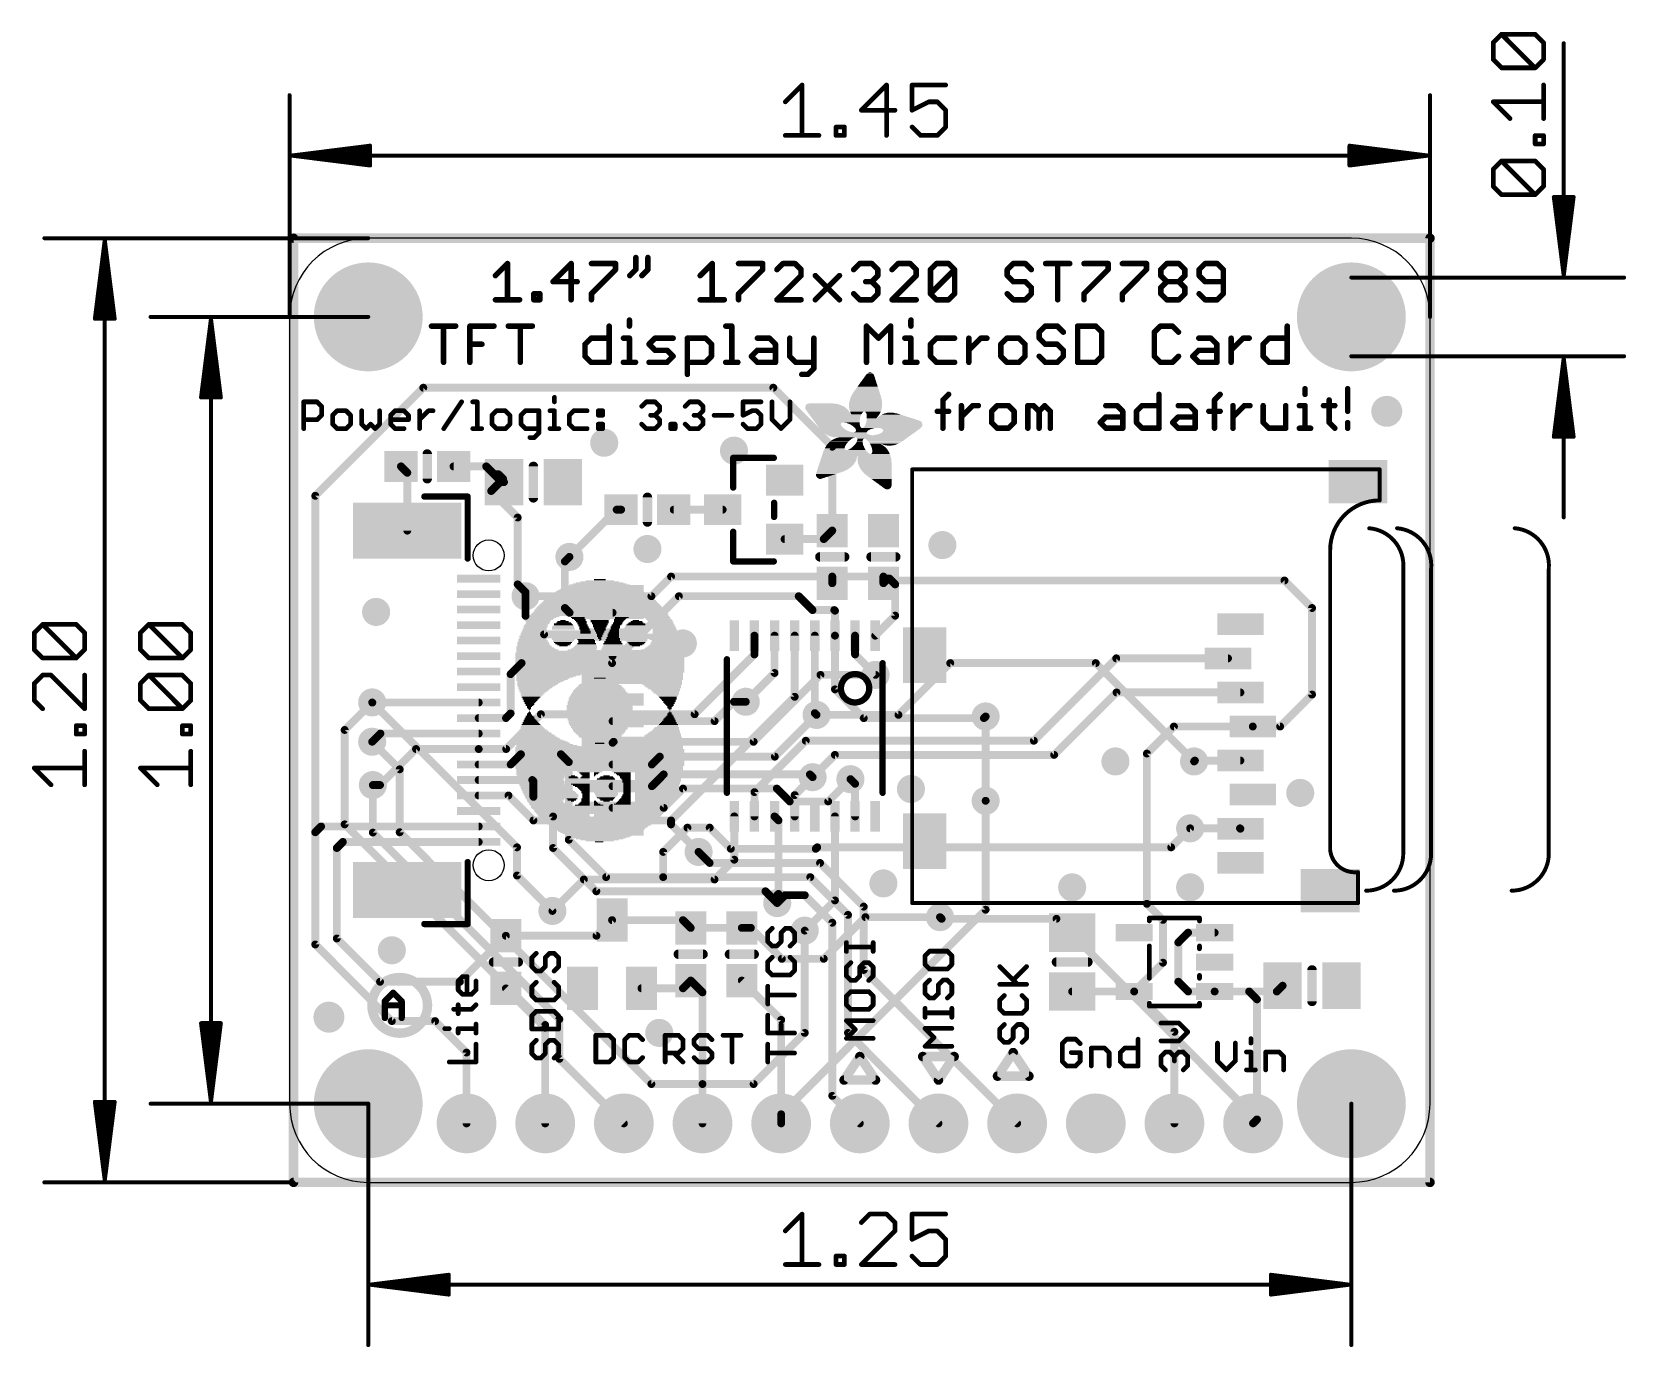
# Model space of a CAD drawing. Extents: x -8.3 to 43.2, y -5.3 to 37.1.
import ezdxf

# ---------------------------------------------------------------- set-up
doc = ezdxf.new("R2010")
doc.units = 0
for name, color, linetype in [('1', 12, 'CONTINUOUS'), ('16', 5, 'CONTINUOUS'), ('17', 110, 'CONTINUOUS'), ('18', 110, 'CONTINUOUS'), ('20', 53, 'CONTINUOUS'), ('21', 40, 'CONTINUOUS'), ('47', 253, 'CONTINUOUS')]:
    doc.layers.add(name, color=color, linetype=linetype)

# ---------------------------------------------------------------- blocks, each defined once
blk = doc.blocks.new('RECT')
blk.add_solid([(-0.5, -0.5), (0.5, -0.5), (-0.5, 0.5), (0.5, 0.5)])
blk = doc.blocks.new('ROUNDP')
at = {"const_width": 0.5}
blk.add_lwpolyline([(0, -0.25, 1), (0, 0.25, 1), (0, -0.25)], format="xyb", dxfattribs=at)
blk = doc.blocks.new('PIE')
at = {"const_width": 0.5}
blk.add_lwpolyline([(0, -0.25, 1), (0, 0.25, 1), (0, -0.25)], format="xyb", dxfattribs=at)
blk = doc.blocks.new('ROUNDV')
at = {"const_width": 0.5}
blk.add_lwpolyline([(0, -0.25, 1), (0, 0.25, 1), (0, -0.25)], format="xyb", dxfattribs=at)

msp = doc.modelspace()

# ---------------------------------------------------------------- linework, layer by layer
at = {"layer": '1'}
for points, const_width in [([(0.127, 30.48), (36.83, 30.48)], 0.3048), ([(0.127, 0), (0.127, 30.48)], 0.3048), ([(36.83, 30.48), (36.83, 0)], 0.3048), ([(0.829, 22.165), (4.318, 25.654)], 0.254), ([(4.318, 25.654), (15.621, 25.654)], 0.254), ([(15.621, 25.654), (17.526, 23.749)], 0.254), ([(17.526, 23.749), (17.526, 21.043)], 0.254), ([(3.595, 23.114), (3.801, 22.908)], 0.254), ([(5.295, 23.114), (6.35, 23.114)], 0.254), ([(6.604, 22.86), (6.35, 23.114)], 0.254), ([(3.801, 22.908), (3.801, 21.04)], 0.254), ([(6.897, 22.706), (6.51, 22.319)], 0.254), ([(6.604, 22.86), (6.743, 22.86)], 0.254), ([(6.858, 22.606), (6.604, 22.86)], 0.254), ([(6.743, 22.86), (6.897, 22.706)], 0.254), ([(6.924, 22.606), (6.858, 22.606)], 0.254), ([(0.829, 11.303), (0.829, 22.165)], 0.254), ([(7.366, 21.463), (6.51, 22.319)], 0.254), ([(9.0384, 20.193), (10.5624, 21.717)], 0.254), ([(10.5624, 21.717), (10.707, 21.717)], 0.254), ([(13.986, 21.717), (12.407, 21.717)], 0.254), ([(7.366, 19.304), (7.366, 21.463)], 0.254), ([(17.526, 21.043), (17.25, 20.767)], 0.254), ([(17.25, 20.767), (15.986, 20.767)], 0.254), ([(11.684, 18.923), (12.319, 19.558)], 0.254), ([(12.319, 19.558), (17.526, 19.558)], 0.254), ([(17.526, 19.558), (19.177, 19.558)], 0.254), ([(17.526, 19.343), (17.526, 19.558)], 0.254), ([(19.177, 19.343), (19.177, 19.558)], 0.254), ([(19.177, 19.343), (19.3285, 19.4945)], 0.254), ([(19.3285, 19.4945), (19.3675, 19.4945)], 0.254), ([(19.3675, 19.4945), (19.558, 19.304)], 0.254), ([(7.62, 19.05), (7.366, 19.304)], 0.254), ([(7.62, 19.05), (7.62, 18.923)], 0.254), ([(7.62, 18.923), (11.684, 18.923)], 0.254), ([(10.414, 16.764), (12.573, 18.923)], 0.254), ([(12.573, 18.923), (16.4415, 18.923)], 0.254), ([(16.4415, 18.923), (16.8892, 18.4753)], 0.254), ([(19.177, 19.343), (19.265, 19.431)], 0.254), ([(19.265, 19.431), (32.131, 19.431)], 0.254), ([(19.558, 19.304), (19.558, 18.2958)], 0.254), ([(32.131, 19.431), (33.02, 18.542)], 0.254), ([(16.8892, 18.4753), (17.5927, 18.4753)], 0.254), ([(17.5927, 18.4753), (17.612, 18.456)], 0.254), ([(17.612, 18.456), (17.612, 17.6498)], 0.254), ([(33.02, 15.748), (33.02, 18.542)], 0.254), ([(19.558, 18.2958), (18.912, 17.6498)], 0.254), ([(15.012, 17.6498), (15.012, 17.044)], 0.254), ([(15.662, 17.6498), (15.662, 16.4453)], 0.254), ([(16.312, 17.6498), (16.312, 15.677)], 0.254), ([(16.962, 17.6498), (16.962, 15.1476)], 0.254), ([(17.612, 17.6498), (17.612, 15.916)], 0.254), ([(18.262, 17.6498), (18.262, 17.044)], 0.254), ([(13.081, 15.113), (15.012, 17.044)], 0.254), ([(18.262, 17.044), (18.923, 16.383)], 0.254), ([(24.0364, 14.2574), (26.696, 16.917)], 0.254), ([(26.696, 16.917), (30.306, 16.917)], 0.254), ([(7.1372, 16.4082), (7.493, 16.764)], 0.254), ([(7.1372, 15.1382), (7.1372, 16.4082)], 0.254), ([(7.493, 16.764), (10.414, 16.764)], 0.254), ([(15.662, 16.4453), (14.7321, 15.5154)], 0.254), ([(17.612, 15.916), (18.542, 14.986)], 0.254), ([(2.671, 15.49), (2.667, 15.494)], 0.254), ([(6.107, 15.49), (2.671, 15.49)], 0.254), ([(16.312, 15.677), (12.319, 11.684)], 0.254), ([(14.7321, 15.5154), (14.732, 15.5154)], 0.254), ([(24.6902, 13.8002), (26.707, 15.817)], 0.254), ([(26.707, 15.817), (30.706, 15.817)], 0.254), ([(31.989, 14.717), (33.02, 15.748)], 0.254), ([(6.107, 14.99), (6.989, 14.99)], 0.254), ([(6.989, 14.99), (7.1372, 15.1382)], 0.254), ([(6.9934, 13.99), (8.1164, 15.113)], 0.254), ([(8.1164, 15.113), (13.081, 15.113)], 0.254), ([(16.962, 15.1476), (17.018, 15.0916)], 0.254), ([(18.542, 14.986), (22.4242, 14.986)], 0.254), ([(22.4242, 14.986), (22.479, 15.0408)], 0.254), ([(2.933, 14.49), (2.667, 14.224)], 0.254), ([(6.107, 14.49), (2.933, 14.49)], 0.254), ([(27.686, 13.843), (28.56, 14.717)], 0.254), ([(28.56, 14.717), (31.106, 14.717)], 0.254), ([(31.106, 14.717), (31.989, 14.717)], 0.254), ([(4.084, 13.99), (2.921, 12.827)], 0.254), ([(6.107, 13.99), (4.084, 13.99)], 0.254), ([(6.107, 13.99), (6.9934, 13.99)], 0.254), ([(7.14, 13.49), (7.4716, 13.8216)], 0.254), ([(7.4716, 13.8216), (8.763, 13.8216)], 0.254), ([(15.012, 12.599), (16.6704, 14.2574)], 0.254), ([(16.6704, 14.2574), (24.0364, 14.2574)], 0.254), ([(16.891, 13.081), (17.6102, 13.8002)], 0.254), ([(17.6102, 13.8002), (24.6902, 13.8002)], 0.254), ([(27.686, 8.993), (27.686, 13.843)], 0.254), ([(6.107, 13.49), (7.14, 13.49)], 0.254), ([(29.21, 13.589), (29.238, 13.617)], 0.254), ([(29.238, 13.617), (30.706, 13.617)], 0.254), ([(2.921, 12.827), (2.6884, 12.827)], 0.254), ([(6.107, 12.99), (7.838, 12.99)], 0.254), ([(7.838, 12.99), (7.874, 12.954)], 0.254), ([(16.891, 13.081), (16.312, 12.502)], 0.254), ([(18.1124, 13.0168), (18.262, 12.8672)], 0.254), ([(18.262, 12.8672), (18.262, 11.8142)], 0.254), ([(6.107, 12.49), (7.068, 12.49)], 0.254), ([(7.068, 12.49), (7.874, 11.684)], 0.254), ([(15.012, 11.8142), (15.012, 12.599)], 0.254), ([(16.312, 11.8142), (16.312, 12.502)], 0.254), ([(22.479, 8.802), (22.479, 12.319)], 0.254), ([(14.362, 11.8142), (14.362, 10.4172)], 0.254), ([(15.662, 11.8142), (15.789, 11.6872)], 0.254), ([(17.612, 11.8142), (17.612, 9.103)], 0.254), ([(0.829, 11.303), (1.016, 11.49)], 0.254), ([(0.829, 7.68), (0.829, 11.303)], 0.254), ([(1.016, 11.49), (6.107, 11.49)], 0.254), ([(7.874, 11.684), (12.319, 11.684)], 0.254), ([(12.319, 11.684), (12.319, 11.557)], 0.254), ([(13.208, 10.668), (12.319, 11.557)], 0.254), ([(15.789, 11.6872), (15.789, 9.312)], 0.254), ([(29.083, 11.43), (30.693, 11.43)], 0.254), ([(30.693, 11.43), (30.706, 11.417)], 0.254), ([(1.719, 10.99), (1.524, 10.795)], 0.254), ([(1.524, 10.795), (1.524, 7.874)], 0.254), ([(6.107, 10.99), (1.719, 10.99)], 0.254), ([(14.362, 10.4172), (13.7238, 9.779)], 0.254), ([(9.5036, 9.779), (8.4876, 8.763)], 0.254), ([(13.7238, 9.779), (9.5036, 9.779)], 0.254), ([(15.789, 9.312), (15.748, 9.271)], 0.254), ([(15.748, 9.017), (15.748, 9.271)], 0.254), ([(15.875, 2.198), (22.479, 8.802)], 0.254), ([(17.612, 9.103), (16.637, 8.128)], 0.254), ([(28.2052, 8.4738), (27.686, 8.993)], 0.254), ([(9.91, 7.962), (10.414, 8.466)], 0.254), ([(10.414, 8.466), (12.704, 8.466)], 0.254), ([(12.704, 8.466), (12.954, 8.216)], 0.254), ([(12.954, 8.216), (14.605, 8.216)], 0.254), ([(14.605, 8.216), (14.898, 8.216)], 0.254), ([(14.898, 8.216), (15.8964, 7.2176)], 0.254), ([(18.5957, 8.5627), (17.2506, 7.2176)], 0.254), ([(21.0048, 8.5627), (18.5957, 8.5627)], 0.254), ([(28.2052, 7.0922), (28.2052, 8.4738)], 0.254), ([(0.829, 7.68), (3.302, 5.207)], 0.254), ([(1.524, 7.874), (2.921, 6.477)], 0.254), ([(5.5, 6.477), (6.985, 7.962)], 0.254), ([(6.985, 7.962), (9.91, 7.962)], 0.254), ([(29.017, 8.062), (28.702, 7.747)], 0.254), ([(28.702, 7.747), (28.702, 6.477)], 0.254), ([(29.875, 8.062), (29.017, 8.062)], 0.254), ([(15.8964, 7.2176), (17.2506, 7.2176)], 0.254), ([(27.275, 6.162), (28.2052, 7.0922)], 0.254), ([(2.921, 6.477), (5.5, 6.477)], 0.254), ([(8.255, 4.992), (6.985, 6.262)], 0.254), ([(12.704, 6.266), (11.364, 6.266)], 0.254), ([(12.954, 6.516), (12.704, 6.266)], 0.254), ([(13.335, 6.135), (12.954, 6.516)], 0.254), ([(13.335, 1.905), (13.335, 6.135)], 0.254), ([(14.605, 6.516), (15.875, 5.246)], 0.254), ([(27.275, 6.162), (25.273, 6.162)], 0.254), ([(28.575, 4.862), (27.275, 6.162)], 0.254), ([(28.702, 6.477), (29.017, 6.162)], 0.254), ([(29.017, 6.162), (29.875, 6.162)], 0.254), ([(29.875, 6.162), (30.988, 6.162)], 0.254), ([(30.988, 6.162), (31.242, 5.908)], 0.254), ([(31.882, 6.162), (30.988, 6.162)], 0.254), ([(32.07, 6.35), (31.882, 6.162)], 0.254), ([(31.242, 5.908), (31.242, 2.032)], 0.254), ([(3.302, 5.207), (4.699, 5.207)], 0.254), ([(5.715, 4.191), (4.699, 5.207)], 0.254), ([(15.875, 2.198), (15.875, 5.246)], 0.254), ([(8.255, 1.905), (8.255, 4.992)], 0.254), ([(28.575, 1.905), (28.575, 4.862)], 0.254), ([(5.715, 1.905), (5.715, 4.191)], 0.254), ([(15.875, 1.905), (15.875, 2.198)], 0.254), ([(31.115, 1.905), (31.242, 2.032)], 0.254), ([(36.83, 0), (0.127, 0)], 0.3048)]:
    msp.add_lwpolyline(points, dxfattribs=dict(at, const_width=const_width))
for points, const_width in [([(0.127, 30.5562, 1), (0.127, 30.4038)], 0.1524), ([(0.2032, 30.48, 1), (0.0508, 30.48)], 0.1524), ([(36.9062, 30.48, 1), (36.7538, 30.48)], 0.1524), ([(36.83, 30.4038, 1), (36.83, 30.5562)], 0.1524), ([(4.318, 25.7175, 1), (4.318, 25.5905)], 0.127), ([(4.3629, 25.6091, 1), (4.2731, 25.6989)], 0.127), ([(15.6659, 25.6989, 1), (15.5761, 25.6091)], 0.127), ([(15.621, 25.5905, 1), (15.621, 25.7175)], 0.127), ([(17.5895, 23.749, 1), (17.4625, 23.749)], 0.127), ([(17.4811, 23.7041, 1), (17.5709, 23.7939)], 0.127), ([(3.6399, 23.1589, 1), (3.5501, 23.0691)], 0.127), ([(5.295, 23.1775, 1), (5.295, 23.0505)], 0.127), ([(6.3949, 23.1589, 1), (6.3051, 23.0691)], 0.127), ([(6.35, 23.0505, 1), (6.35, 23.1775)], 0.127), ([(3.8645, 22.908, 1), (3.7375, 22.908)], 0.127), ([(3.7561, 22.8631, 1), (3.8459, 22.9529)], 0.127), ([(6.604, 22.9235, 1), (6.604, 22.7965)], 0.127), ([(6.6489, 22.9049, 1), (6.5591, 22.8151)], 0.127), ([(6.5591, 22.8151, 1), (6.6489, 22.9049)], 0.127), ([(6.7879, 22.9049, 1), (6.6981, 22.8151)], 0.127), ([(6.743, 22.7965, 1), (6.743, 22.9235)], 0.127), ([(6.858, 22.6695, 1), (6.858, 22.5425)], 0.127), ([(6.8131, 22.5611, 1), (6.9029, 22.6509)], 0.127), ([(6.9419, 22.6611, 1), (6.8521, 22.7509)], 0.127), ([(6.8521, 22.6611, 1), (6.9419, 22.7509)], 0.127), ([(6.924, 22.5425, 1), (6.924, 22.6695)], 0.127), ([(0.8925, 22.165, 1), (0.7655, 22.165)], 0.127), ([(0.7841, 22.2099, 1), (0.8739, 22.1201)], 0.127), ([(6.5549, 22.3639, 1), (6.4651, 22.2741)], 0.127), ([(6.4651, 22.3639, 1), (6.5549, 22.2741)], 0.127), ([(10.5624, 21.7805, 1), (10.5624, 21.6535)], 0.127), ([(10.6073, 21.6721, 1), (10.5175, 21.7619)], 0.127), ([(10.707, 21.6535, 1), (10.707, 21.7805)], 0.127), ([(12.407, 21.7805, 1), (12.407, 21.6535)], 0.127), ([(13.986, 21.6535, 1), (13.986, 21.7805)], 0.127), ([(7.4295, 21.463, 1), (7.3025, 21.463)], 0.127), ([(7.3211, 21.4181, 1), (7.4109, 21.5079)], 0.127), ([(17.5709, 20.9981, 1), (17.4811, 21.0879)], 0.127), ([(3.7375, 21.04, 1), (3.8645, 21.04)], 0.127), ([(15.986, 20.8305, 1), (15.986, 20.7035)], 0.127), ([(17.2051, 20.8119, 1), (17.2949, 20.7221)], 0.127), ([(17.25, 20.7035, 1), (17.25, 20.8305)], 0.127), ([(17.4625, 21.043, 1), (17.5895, 21.043)], 0.127), ([(8.9935, 20.2379, 1), (9.0833, 20.1481)], 0.127), ([(12.319, 19.6215, 1), (12.319, 19.4945)], 0.127), ([(12.3639, 19.5131, 1), (12.2741, 19.6029)], 0.127), ([(17.526, 19.6215, 1), (17.526, 19.4945)], 0.127), ([(17.5895, 19.558, 1), (17.4625, 19.558)], 0.127), ([(17.526, 19.4945, 1), (17.526, 19.6215)], 0.127), ([(19.2405, 19.558, 1), (19.1135, 19.558)], 0.127), ([(19.177, 19.4945, 1), (19.177, 19.6215)], 0.127), ([(19.3285, 19.558, 1), (19.3285, 19.431)], 0.127), ([(19.3734, 19.4496, 1), (19.2836, 19.5394)], 0.127), ([(19.4124, 19.5394, 1), (19.3226, 19.4496)], 0.127), ([(19.3675, 19.431, 1), (19.3675, 19.558)], 0.127), ([(7.4109, 19.3489, 1), (7.3211, 19.2591)], 0.127), ([(7.3025, 19.304, 1), (7.4295, 19.304)], 0.127), ([(7.6835, 19.05, 1), (7.5565, 19.05)], 0.127), ([(7.62, 18.9865, 1), (7.62, 18.8595)], 0.127), ([(7.5751, 19.0051, 1), (7.6649, 19.0949)], 0.127), ([(11.684, 18.8595, 1), (11.684, 18.9865)], 0.127), ([(12.573, 18.9865, 1), (12.573, 18.8595)], 0.127), ([(12.6179, 18.8781, 1), (12.5281, 18.9679)], 0.127), ([(16.4864, 18.9679, 1), (16.3966, 18.8781)], 0.127), ([(16.4415, 18.8595, 1), (16.4415, 18.9865)], 0.127), ([(17.4625, 19.343, 1), (17.5895, 19.343)], 0.127), ([(19.1321, 19.3879, 1), (19.2219, 19.2981)], 0.127), ([(19.1321, 19.3879, 1), (19.2219, 19.2981)], 0.127), ([(19.1135, 19.343, 1), (19.2405, 19.343)], 0.127), ([(19.265, 19.4945, 1), (19.265, 19.3675)], 0.127), ([(19.3099, 19.3861, 1), (19.2201, 19.4759)], 0.127), ([(19.6215, 19.304, 1), (19.4945, 19.304)], 0.127), ([(19.5131, 19.2591, 1), (19.6029, 19.3489)], 0.127), ([(32.1759, 19.4759, 1), (32.0861, 19.3861)], 0.127), ([(32.131, 19.3675, 1), (32.131, 19.4945)], 0.127), ([(7.5565, 18.923, 1), (7.6835, 18.923)], 0.127), ([(11.6391, 18.9679, 1), (11.7289, 18.8781)], 0.127), ([(16.8892, 18.5388, 1), (16.8892, 18.4118)], 0.127), ([(16.8443, 18.4304, 1), (16.9341, 18.5202)], 0.127), ([(17.6376, 18.5202, 1), (17.5478, 18.4304)], 0.127), ([(17.6755, 18.456, 1), (17.5485, 18.456)], 0.127), ([(17.5671, 18.4111, 1), (17.6569, 18.5009)], 0.127), ([(17.5927, 18.4118, 1), (17.5927, 18.5388)], 0.127), ([(33.0835, 18.542, 1), (32.9565, 18.542)], 0.127), ([(32.9751, 18.4971, 1), (33.0649, 18.5869)], 0.127), ([(19.4945, 18.2958, 1), (19.6215, 18.2958)], 0.127), ([(19.6029, 18.2509, 1), (19.5131, 18.3407)], 0.127), ([(15.0755, 17.6498, 1), (14.9485, 17.6498)], 0.127), ([(15.7255, 17.6498, 1), (15.5985, 17.6498)], 0.127), ([(16.3755, 17.6498, 1), (16.2485, 17.6498)], 0.127), ([(17.0255, 17.6498, 1), (16.8985, 17.6498)], 0.127), ([(17.6755, 17.6498, 1), (17.5485, 17.6498)], 0.127), ([(17.5485, 17.6498, 1), (17.6755, 17.6498)], 0.127), ([(18.3255, 17.6498, 1), (18.1985, 17.6498)], 0.127), ([(18.8671, 17.6947, 1), (18.9569, 17.6049)], 0.127), ([(14.9485, 17.044, 1), (15.0755, 17.044)], 0.127), ([(15.0569, 16.9991, 1), (14.9671, 17.0889)], 0.127), ([(18.3069, 17.0889, 1), (18.2171, 16.9991)], 0.127), ([(18.1985, 17.044, 1), (18.3255, 17.044)], 0.127), ([(26.696, 16.9805, 1), (26.696, 16.8535)], 0.127), ([(26.7409, 16.8721, 1), (26.6511, 16.9619)], 0.127), ([(30.306, 16.8535, 1), (30.306, 16.9805)], 0.127), ([(7.2007, 16.4082, 1), (7.0737, 16.4082)], 0.127), ([(7.0923, 16.4531, 1), (7.1821, 16.3633)], 0.127), ([(7.493, 16.8275, 1), (7.493, 16.7005)], 0.127), ([(7.5379, 16.7191, 1), (7.4481, 16.8089)], 0.127), ([(10.3691, 16.8089, 1), (10.4589, 16.7191)], 0.127), ([(10.414, 16.7005, 1), (10.414, 16.8275)], 0.127), ([(15.5985, 16.4453, 1), (15.7255, 16.4453)], 0.127), ([(15.7069, 16.4004, 1), (15.6171, 16.4902)], 0.127), ([(18.8781, 16.3381, 1), (18.9679, 16.4279)], 0.127), ([(17.6569, 15.9609, 1), (17.5671, 15.8711)], 0.127), ([(17.5485, 15.916, 1), (17.6755, 15.916)], 0.127), ([(2.7119, 15.5389, 1), (2.6221, 15.4491)], 0.127), ([(2.671, 15.5535, 1), (2.671, 15.4265)], 0.127), ([(2.6261, 15.4451, 1), (2.7159, 15.5349)], 0.127), ([(6.107, 15.4265, 1), (6.107, 15.5535)], 0.127), ([(14.732, 15.5789, 1), (14.732, 15.4519)], 0.127), ([(14.6872, 15.5603, 1), (14.777, 15.4705)], 0.127), ([(14.7321, 15.4519, 1), (14.7321, 15.5789)], 0.127), ([(16.2485, 15.677, 1), (16.3755, 15.677)], 0.127), ([(16.3569, 15.6321, 1), (16.2671, 15.7219)], 0.127), ([(26.707, 15.8805, 1), (26.707, 15.7535)], 0.127), ([(26.7519, 15.7721, 1), (26.6621, 15.8619)], 0.127), ([(30.706, 15.7535, 1), (30.706, 15.8805)], 0.127), ([(32.9565, 15.748, 1), (33.0835, 15.748)], 0.127), ([(33.0649, 15.7031, 1), (32.9751, 15.7929)], 0.127), ([(6.107, 15.0535, 1), (6.107, 14.9265)], 0.127), ([(6.9441, 15.0349, 1), (7.0339, 14.9451)], 0.127), ([(6.989, 14.9265, 1), (6.989, 15.0535)], 0.127), ([(7.0737, 15.1382, 1), (7.2007, 15.1382)], 0.127), ([(7.1821, 15.0933, 1), (7.0923, 15.1831)], 0.127), ([(8.1164, 15.1765, 1), (8.1164, 15.0495)], 0.127), ([(8.1613, 15.0681, 1), (8.0715, 15.1579)], 0.127), ([(13.0361, 15.1579, 1), (13.1259, 15.0681)], 0.127), ([(13.081, 15.0495, 1), (13.081, 15.1765)], 0.127), ([(17.0069, 15.1925, 1), (16.9171, 15.1027)], 0.127), ([(16.8985, 15.1476, 1), (17.0255, 15.1476)], 0.127), ([(16.9731, 15.0467, 1), (17.0629, 15.1365)], 0.127), ([(18.542, 15.0495, 1), (18.542, 14.9225)], 0.127), ([(18.4971, 14.9411, 1), (18.5869, 15.0309)], 0.127), ([(22.3793, 15.0309, 1), (22.4691, 14.9411)], 0.127), ([(22.4242, 14.9225, 1), (22.4242, 15.0495)], 0.127), ([(22.5239, 14.9959, 1), (22.4341, 15.0857)], 0.127), ([(2.933, 14.5535, 1), (2.933, 14.4265)], 0.127), ([(2.9779, 14.4451, 1), (2.8881, 14.5349)], 0.127), ([(6.107, 14.4265, 1), (6.107, 14.5535)], 0.127), ([(28.56, 14.7805, 1), (28.56, 14.6535)], 0.127), ([(28.6049, 14.6721, 1), (28.5151, 14.7619)], 0.127), ([(31.106, 14.7805, 1), (31.106, 14.6535)], 0.127), ([(31.106, 14.6535, 1), (31.106, 14.7805)], 0.127), ([(31.9441, 14.7619, 1), (32.0339, 14.6721)], 0.127), ([(31.989, 14.6535, 1), (31.989, 14.7805)], 0.127), ([(2.6221, 14.2689, 1), (2.7119, 14.1791)], 0.127), ([(4.084, 14.0535, 1), (4.084, 13.9265)], 0.127), ([(4.1289, 13.9451, 1), (4.0391, 14.0349)], 0.127), ([(6.107, 14.0535, 1), (6.107, 13.9265)], 0.127), ([(6.107, 13.9265, 1), (6.107, 14.0535)], 0.127), ([(6.9485, 14.0349, 1), (7.0383, 13.9451)], 0.127), ([(6.9934, 13.9265, 1), (6.9934, 14.0535)], 0.127), ([(7.4716, 13.8851, 1), (7.4716, 13.7581)], 0.127), ([(7.5165, 13.7767, 1), (7.4267, 13.8665)], 0.127), ([(8.763, 13.7581, 1), (8.763, 13.8851)], 0.127), ([(16.6704, 14.3209, 1), (16.6704, 14.1939)], 0.127), ([(16.7153, 14.2125, 1), (16.6255, 14.3023)], 0.127), ([(17.6102, 13.8637, 1), (17.6102, 13.7367)], 0.127), ([(17.6551, 13.7553, 1), (17.5653, 13.8451)], 0.127), ([(23.9915, 14.3023, 1), (24.0813, 14.2125)], 0.127), ([(24.0364, 14.1939, 1), (24.0364, 14.3209)], 0.127), ([(24.6453, 13.8451, 1), (24.7351, 13.7553)], 0.127), ([(24.6902, 13.7367, 1), (24.6902, 13.8637)], 0.127), ([(27.7495, 13.843, 1), (27.6225, 13.843)], 0.127), ([(27.6411, 13.8879, 1), (27.7309, 13.7981)], 0.127), ([(6.107, 13.5535, 1), (6.107, 13.4265)], 0.127), ([(7.0951, 13.5349, 1), (7.1849, 13.4451)], 0.127), ([(7.14, 13.4265, 1), (7.14, 13.5535)], 0.127), ([(29.1651, 13.6339, 1), (29.2549, 13.5441)], 0.127), ([(29.238, 13.6805, 1), (29.238, 13.5535)], 0.127), ([(29.2829, 13.5721, 1), (29.1931, 13.6619)], 0.127), ([(30.706, 13.5535, 1), (30.706, 13.6805)], 0.127), ([(2.6884, 12.8905, 1), (2.6884, 12.7635)], 0.127), ([(2.8761, 12.8719, 1), (2.9659, 12.7821)], 0.127), ([(2.921, 12.7635, 1), (2.921, 12.8905)], 0.127), ([(6.107, 13.0535, 1), (6.107, 12.9265)], 0.127), ([(7.8829, 13.0349, 1), (7.7931, 12.9451)], 0.127), ([(7.8291, 12.9091, 1), (7.9189, 12.9989)], 0.127), ([(7.838, 12.9265, 1), (7.838, 13.0535)], 0.127), ([(16.8461, 13.1259, 1), (16.9359, 13.0361)], 0.127), ([(16.9359, 13.0361, 1), (16.8461, 13.1259)], 0.127), ([(18.1573, 13.0617, 1), (18.0675, 12.9719)], 0.127), ([(18.3255, 12.8672, 1), (18.1985, 12.8672)], 0.127), ([(18.2171, 12.8223, 1), (18.3069, 12.9121)], 0.127), ([(6.107, 12.5535, 1), (6.107, 12.4265)], 0.127), ([(7.1129, 12.5349, 1), (7.0231, 12.4451)], 0.127), ([(7.068, 12.4265, 1), (7.068, 12.5535)], 0.127), ([(15.0755, 12.599, 1), (14.9485, 12.599)], 0.127), ([(14.9671, 12.6439, 1), (15.0569, 12.5541)], 0.127), ([(16.3755, 12.502, 1), (16.2485, 12.502)], 0.127), ([(16.2671, 12.5469, 1), (16.3569, 12.4571)], 0.127), ([(22.5425, 12.319, 1), (22.4155, 12.319)], 0.127), ([(14.4255, 11.8142, 1), (14.2985, 11.8142)], 0.127), ([(14.9485, 11.8142, 1), (15.0755, 11.8142)], 0.127), ([(15.7069, 11.8591, 1), (15.6171, 11.7693)], 0.127), ([(16.2485, 11.8142, 1), (16.3755, 11.8142)], 0.127), ([(17.6755, 11.8142, 1), (17.5485, 11.8142)], 0.127), ([(18.1985, 11.8142, 1), (18.3255, 11.8142)], 0.127), ([(0.8925, 11.303, 1), (0.7655, 11.303)], 0.127), ([(0.7841, 11.3479, 1), (0.8739, 11.2581)], 0.127), ([(0.7655, 11.303, 1), (0.8925, 11.303)], 0.127), ([(1.016, 11.5535, 1), (1.016, 11.4265)], 0.127), ([(1.0609, 11.4451, 1), (0.9711, 11.5349)], 0.127), ([(6.107, 11.4265, 1), (6.107, 11.5535)], 0.127), ([(7.874, 11.7475, 1), (7.874, 11.6205)], 0.127), ([(7.8291, 11.6391, 1), (7.9189, 11.7289)], 0.127), ([(12.3825, 11.684, 1), (12.2555, 11.684)], 0.127), ([(12.2741, 11.7289, 1), (12.3639, 11.6391)], 0.127), ([(12.3639, 11.6019, 1), (12.2741, 11.5121)], 0.127), ([(12.2555, 11.557, 1), (12.3825, 11.557)], 0.127), ([(12.319, 11.6205, 1), (12.319, 11.7475)], 0.127), ([(15.8525, 11.6872, 1), (15.7255, 11.6872)], 0.127), ([(15.7441, 11.6423, 1), (15.8339, 11.7321)], 0.127), ([(29.083, 11.4935, 1), (29.083, 11.3665)], 0.127), ([(30.7379, 11.4749, 1), (30.6481, 11.3851)], 0.127), ([(30.6611, 11.3721, 1), (30.7509, 11.4619)], 0.127), ([(30.693, 11.3665, 1), (30.693, 11.4935)], 0.127), ([(1.5875, 10.795, 1), (1.4605, 10.795)], 0.127), ([(1.4791, 10.8399, 1), (1.5689, 10.7501)], 0.127), ([(1.719, 11.0535, 1), (1.719, 10.9265)], 0.127), ([(1.7639, 10.9451, 1), (1.6741, 11.0349)], 0.127), ([(6.107, 10.9265, 1), (6.107, 11.0535)], 0.127), ([(13.1631, 10.6231, 1), (13.2529, 10.7129)], 0.127), ([(14.2985, 10.4172, 1), (14.4255, 10.4172)], 0.127), ([(14.4069, 10.3723, 1), (14.3171, 10.4621)], 0.127), ([(9.5036, 9.8425, 1), (9.5036, 9.7155)], 0.127), ([(9.5485, 9.7341, 1), (9.4587, 9.8239)], 0.127), ([(13.6789, 9.8239, 1), (13.7687, 9.7341)], 0.127), ([(13.7238, 9.7155, 1), (13.7238, 9.8425)], 0.127), ([(15.8115, 9.271, 1), (15.6845, 9.271)], 0.127), ([(15.7031, 9.3159, 1), (15.7929, 9.2261)], 0.127), ([(15.7255, 9.312, 1), (15.8525, 9.312)], 0.127), ([(15.8339, 9.2671, 1), (15.7441, 9.3569)], 0.127), ([(8.4427, 8.8079, 1), (8.5325, 8.7181)], 0.127), ([(15.6845, 9.017, 1), (15.8115, 9.017)], 0.127), ([(17.5485, 9.103, 1), (17.6755, 9.103)], 0.127), ([(17.6569, 9.0581, 1), (17.5671, 9.1479)], 0.127), ([(22.4155, 8.802, 1), (22.5425, 8.802)], 0.127), ([(22.5239, 8.7571, 1), (22.4341, 8.8469)], 0.127), ([(27.7309, 9.0379, 1), (27.6411, 8.9481)], 0.127), ([(27.6225, 8.993, 1), (27.7495, 8.993)], 0.127), ([(10.414, 8.5295, 1), (10.414, 8.4025)], 0.127), ([(10.4589, 8.4211, 1), (10.3691, 8.5109)], 0.127), ([(12.7489, 8.5109, 1), (12.6591, 8.4211)], 0.127), ([(12.704, 8.4025, 1), (12.704, 8.5295)], 0.127), ([(12.954, 8.2795, 1), (12.954, 8.1525)], 0.127), ([(12.9091, 8.1711, 1), (12.9989, 8.2609)], 0.127), ([(14.605, 8.2795, 1), (14.605, 8.1525)], 0.127), ([(14.605, 8.1525, 1), (14.605, 8.2795)], 0.127), ([(14.9429, 8.2609, 1), (14.8531, 8.1711)], 0.127), ([(14.898, 8.1525, 1), (14.898, 8.2795)], 0.127), ([(18.5957, 8.6262, 1), (18.5957, 8.4992)], 0.127), ([(18.6406, 8.5178, 1), (18.5508, 8.6076)], 0.127), ([(21.0048, 8.4992, 1), (21.0048, 8.6262)], 0.127), ([(28.2687, 8.4738, 1), (28.1417, 8.4738)], 0.127), ([(28.1603, 8.4289, 1), (28.2501, 8.5187)], 0.127), ([(0.8739, 7.7249, 1), (0.7841, 7.6351)], 0.127), ([(0.7655, 7.68, 1), (0.8925, 7.68)], 0.127), ([(1.5689, 7.9189, 1), (1.4791, 7.8291)], 0.127), ([(1.4605, 7.874, 1), (1.5875, 7.874)], 0.127), ([(6.985, 8.0255, 1), (6.985, 7.8985)], 0.127), ([(7.0299, 7.9171, 1), (6.9401, 8.0069)], 0.127), ([(9.8651, 8.0069, 1), (9.9549, 7.9171)], 0.127), ([(9.91, 7.8985, 1), (9.91, 8.0255)], 0.127), ([(16.5921, 8.1729, 1), (16.6819, 8.0831)], 0.127), ([(28.7655, 7.747, 1), (28.6385, 7.747)], 0.127), ([(28.6571, 7.7919, 1), (28.7469, 7.7021)], 0.127), ([(29.017, 8.1255, 1), (29.017, 7.9985)], 0.127), ([(29.0619, 8.0171, 1), (28.9721, 8.1069)], 0.127), ([(29.875, 7.9985, 1), (29.875, 8.1255)], 0.127), ([(15.8964, 7.2811, 1), (15.8964, 7.1541)], 0.127), ([(15.8515, 7.1727, 1), (15.9413, 7.2625)], 0.127), ([(17.2057, 7.2625, 1), (17.2955, 7.1727)], 0.127), ([(17.2506, 7.1541, 1), (17.2506, 7.2811)], 0.127), ([(28.2501, 7.0473, 1), (28.1603, 7.1371)], 0.127), ([(28.1417, 7.0922, 1), (28.2687, 7.0922)], 0.127), ([(2.921, 6.5405, 1), (2.921, 6.4135)], 0.127), ([(2.8761, 6.4321, 1), (2.9659, 6.5219)], 0.127), ([(5.4551, 6.5219, 1), (5.5449, 6.4321)], 0.127), ([(5.5, 6.4135, 1), (5.5, 6.5405)], 0.127), ([(7.0299, 6.3069, 1), (6.9401, 6.2171)], 0.127), ([(11.364, 6.3295, 1), (11.364, 6.2025)], 0.127), ([(12.6591, 6.3109, 1), (12.7489, 6.2211)], 0.127), ([(12.704, 6.2025, 1), (12.704, 6.3295)], 0.127), ([(12.9989, 6.5609, 1), (12.9091, 6.4711)], 0.127), ([(12.9989, 6.4711, 1), (12.9091, 6.5609)], 0.127), ([(13.3985, 6.135, 1), (13.2715, 6.135)], 0.127), ([(13.2901, 6.0901, 1), (13.3799, 6.1799)], 0.127), ([(14.6499, 6.5609, 1), (14.5601, 6.4711)], 0.127), ([(25.273, 6.2255, 1), (25.273, 6.0985)], 0.127), ([(27.3199, 6.2069, 1), (27.2301, 6.1171)], 0.127), ([(27.2301, 6.2069, 1), (27.3199, 6.1171)], 0.127), ([(27.275, 6.0985, 1), (27.275, 6.2255)], 0.127), ([(28.7469, 6.5219, 1), (28.6571, 6.4321)], 0.127), ([(28.6385, 6.477, 1), (28.7655, 6.477)], 0.127), ([(29.017, 6.2255, 1), (29.017, 6.0985)], 0.127), ([(28.9721, 6.1171, 1), (29.0619, 6.2069)], 0.127), ([(29.875, 6.2255, 1), (29.875, 6.0985)], 0.127), ([(29.875, 6.0985, 1), (29.875, 6.2255)], 0.127), ([(31.0329, 6.2069, 1), (30.9431, 6.1171)], 0.127), ([(30.988, 6.2255, 1), (30.988, 6.0985)], 0.127), ([(30.988, 6.0985, 1), (30.988, 6.2255)], 0.127), ([(31.8371, 6.2069, 1), (31.9269, 6.1171)], 0.127), ([(31.882, 6.0985, 1), (31.882, 6.2255)], 0.127), ([(32.1149, 6.3051, 1), (32.0251, 6.3949)], 0.127), ([(31.3055, 5.908, 1), (31.1785, 5.908)], 0.127), ([(31.1971, 5.8631, 1), (31.2869, 5.9529)], 0.127), ([(3.302, 5.2705, 1), (3.302, 5.1435)], 0.127), ([(3.2571, 5.1621, 1), (3.3469, 5.2519)], 0.127), ([(4.7439, 5.2519, 1), (4.6541, 5.1621)], 0.127), ([(4.699, 5.1435, 1), (4.699, 5.2705)], 0.127), ([(15.9385, 5.246, 1), (15.8115, 5.246)], 0.127), ([(15.8301, 5.2011, 1), (15.9199, 5.2909)], 0.127), ([(8.3185, 4.992, 1), (8.1915, 4.992)], 0.127), ([(8.2101, 4.9471, 1), (8.2999, 5.0369)], 0.127), ([(28.6385, 4.862, 1), (28.5115, 4.862)], 0.127), ([(28.5301, 4.8171, 1), (28.6199, 4.9069)], 0.127), ([(5.7785, 4.191, 1), (5.6515, 4.191)], 0.127), ([(5.6701, 4.1461, 1), (5.7599, 4.2359)], 0.127), ([(15.9385, 2.198, 1), (15.8115, 2.198)], 0.127), ([(15.8301, 2.2429, 1), (15.9199, 2.1531)], 0.127), ([(15.8115, 2.198, 1), (15.9385, 2.198)], 0.127), ([(31.1785, 2.032, 1), (31.3055, 2.032)], 0.127), ([(31.2869, 1.9871, 1), (31.1971, 2.0769)], 0.127), ([(5.6515, 1.905, 1), (5.7785, 1.905)], 0.127), ([(8.1915, 1.905, 1), (8.3185, 1.905)], 0.127), ([(13.2715, 1.905, 1), (13.3985, 1.905)], 0.127), ([(15.8115, 1.905, 1), (15.9385, 1.905)], 0.127), ([(28.5115, 1.905, 1), (28.6385, 1.905)], 0.127), ([(31.0701, 1.9499, 1), (31.1599, 1.8601)], 0.127), ([(0.127, 0.0762, 1), (0.127, -0.0762)], 0.1524), ([(0.0508, 0, 1), (0.2032, 0)], 0.1524), ([(36.7538, 0, 1), (36.9062, 0)], 0.1524), ([(36.83, -0.0762, 1), (36.83, 0.0762)], 0.1524)]:
    msp.add_lwpolyline(points, format="xyb", dxfattribs=dict(at, const_width=const_width))
at = {"layer": '16'}
for points, const_width in [([(0.127, 30.48), (36.83, 30.48)], 0.3048), ([(0.127, 0), (0.127, 30.48)], 0.3048), ([(36.83, 30.48), (36.83, 0)], 0.3048), ([(8.89, 20.0446), (9.0384, 20.193)], 0.254), ([(8.89, 18.542), (8.89, 20.0446)], 0.254), ([(7.62, 18.2879), (7.62, 18.923)], 0.254), ([(9.042, 18.39), (8.89, 18.542)], 0.254), ([(8.2179, 17.69), (7.62, 18.2879)], 0.254), ([(10.431, 18.39), (9.042, 18.39)], 0.254), ([(10.431, 17.69), (8.2179, 17.69)], 0.254), ([(10.431, 16.99), (10.431, 17.69)], 0.254), ([(17.145, 16.383), (14.986, 14.224)], 0.254), ([(18.923, 16.383), (17.145, 16.383)], 0.254), ([(19.6636, 15.0916), (21.336, 16.764)], 0.254), ([(21.336, 16.764), (26.035, 16.764)], 0.254), ([(26.035, 16.764), (29.21, 13.589)], 0.254), ([(2.667, 15.494), (1.778, 14.605)], 0.254), ([(7.3446, 10.8164), (2.667, 15.494)], 0.254), ([(14.351, 15.5154), (13.7256, 14.89)], 0.254), ([(14.732, 15.5154), (14.351, 15.5154)], 0.254), ([(13.7256, 14.89), (10.431, 14.89)], 0.254), ([(17.018, 15.0916), (15.6704, 13.744)], 0.254), ([(17.018, 15.0916), (19.6636, 15.0916)], 0.254), ([(22.479, 15.0408), (22.479, 12.319)], 0.254), ([(1.778, 11.557), (1.778, 14.605)], 0.254), ([(2.667, 14.224), (3.556, 13.335)], 0.254), ([(9.017, 13.5676), (8.763, 13.8216)], 0.254), ([(10.431, 14.19), (10.465, 14.224)], 0.254), ([(10.465, 14.224), (14.986, 14.224)], 0.254), ([(3.556, 13.335), (3.556, 11.303)], 0.254), ([(9.017, 13.5676), (9.017, 11.0606)], 0.254), ([(10.431, 13.49), (11.701, 13.49)], 0.254), ([(11.955, 13.744), (11.701, 13.49)], 0.254), ([(15.6704, 13.744), (11.955, 13.744)], 0.254), ([(2.6884, 11.2932), (2.6884, 12.827)], 0.254), ([(7.874, 12.446), (7.874, 12.954)], 0.254), ([(11.701, 12.79), (10.431, 12.79)], 0.254), ([(12.082, 13.171), (11.701, 12.79)], 0.254), ([(16.801, 13.171), (12.082, 13.171)], 0.254), ([(16.891, 13.081), (16.801, 13.171)], 0.254), ([(17.3932, 12.2976), (18.1124, 13.0168)], 0.254), ([(8.509, 11.811), (7.874, 12.446)], 0.254), ([(12.082, 12.09), (12.7058, 12.7138)], 0.254), ([(12.7058, 12.7138), (15.7342, 12.7138)], 0.254), ([(15.7342, 12.7138), (16.1504, 12.2976)], 0.254), ([(16.1504, 12.2976), (17.3932, 12.2976)], 0.254), ([(8.509, 11.811), (8.509, 10.795)], 0.254), ([(10.431, 12.09), (12.082, 12.09)], 0.254), ([(8.255, 5.08), (1.778, 11.557)], 0.254), ([(8.7122, 5.2694), (2.6884, 11.2932)], 0.254), ([(11.684, 3.175), (3.556, 11.303)], 0.254), ([(12.065, 10.668), (12.8484, 11.4514)], 0.254), ([(12.8484, 11.4514), (13.5676, 11.4514)], 0.254), ([(13.5676, 11.4514), (14.2494, 10.7696)], 0.254), ([(29.083, 11.43), (28.4694, 10.8164)], 0.254), ([(7.3446, 10.8164), (7.3446, 9.906)], 0.254), ([(8.509, 10.795), (9.906, 9.398)], 0.254), ([(9.017, 11.0606), (10.2224, 9.8552)], 0.254), ([(14.2494, 10.7696), (16.9926, 10.7696)], 0.254), ([(16.9926, 10.7696), (17.0394, 10.8164)], 0.254), ([(28.4694, 10.8164), (17.0394, 10.8164)], 0.254), ([(12.065, 10.668), (12.065, 9.8552)], 0.254), ([(13.208, 10.668), (13.5636, 10.3124)], 0.254), ([(17.1312, 10.3124), (13.5636, 10.3124)], 0.254), ([(17.1312, 10.3124), (18.542, 8.9016)], 0.254), ([(8.4876, 8.763), (7.3446, 9.906)], 0.254), ([(10.2224, 9.8552), (12.065, 9.8552)], 0.254), ([(12.065, 9.8552), (16.8148, 9.8552)], 0.254), ([(16.8148, 9.8552), (18.034, 8.636)], 0.254), ([(15.367, 9.398), (9.906, 9.398)], 0.254), ([(15.748, 9.017), (15.367, 9.398)], 0.254), ([(15.748, 9.017), (16.002, 9.271)], 0.254), ([(16.637, 9.271), (16.002, 9.271)], 0.254), ([(17.526, 8.382), (16.637, 9.271)], 0.254), ([(18.034, 8.636), (18.034, 4.826)], 0.254), ([(18.542, 8.9016), (18.542, 6.858)], 0.254), ([(16.637, 8.128), (16.637, 4.826)], 0.254), ([(17.526, 8.382), (17.526, 2.794)], 0.254), ([(21.0048, 8.5627), (21.0585, 8.509)], 0.254), ([(24.765, 8.509), (21.0585, 8.509)], 0.254), ([(31.242, 2.032), (24.765, 8.509)], 0.254), ([(18.542, 6.858), (23.495, 1.905)], 0.254), ([(8.255, 1.905), (8.255, 5.08)], 0.254), ([(8.7122, 3.9878), (8.7122, 5.2694)], 0.254), ([(16.637, 4.826), (14.986, 3.175)], 0.254), ([(20.955, 1.905), (18.034, 4.826)], 0.254), ([(10.795, 1.905), (8.7122, 3.9878)], 0.254), ([(11.684, 3.175), (13.335, 3.175)], 0.254), ([(13.335, 3.175), (13.335, 1.905)], 0.254), ([(13.335, 3.175), (14.986, 3.175)], 0.254), ([(17.526, 2.794), (18.415, 1.905)], 0.254), ([(31.115, 1.905), (31.242, 2.032)], 0.254), ([(36.83, 0), (0.127, 0)], 0.3048)]:
    msp.add_lwpolyline(points, dxfattribs=dict(at, const_width=const_width))
for points, const_width in [([(0.127, 30.5562, 1), (0.127, 30.4038)], 0.1524), ([(0.2032, 30.48, 1), (0.0508, 30.48)], 0.1524), ([(36.9062, 30.48, 1), (36.7538, 30.48)], 0.1524), ([(36.83, 30.4038, 1), (36.83, 30.5562)], 0.1524), ([(8.9535, 20.0446, 1), (8.8265, 20.0446)], 0.127), ([(8.8451, 20.0895, 1), (8.9349, 19.9997)], 0.127), ([(9.0833, 20.1481, 1), (8.9935, 20.2379)], 0.127), ([(7.6835, 18.923, 1), (7.5565, 18.923)], 0.127), ([(8.9349, 18.5869, 1), (8.8451, 18.4971)], 0.127), ([(8.8265, 18.542, 1), (8.9535, 18.542)], 0.127), ([(7.6649, 18.3328, 1), (7.5751, 18.243)], 0.127), ([(7.5565, 18.2879, 1), (7.6835, 18.2879)], 0.127), ([(9.042, 18.4535, 1), (9.042, 18.3265)], 0.127), ([(8.9971, 18.3451, 1), (9.0869, 18.4349)], 0.127), ([(10.431, 18.3265, 1), (10.431, 18.4535)], 0.127), ([(8.2179, 17.7535, 1), (8.2179, 17.6265)], 0.127), ([(8.173, 17.6451, 1), (8.2628, 17.7349)], 0.127), ([(10.4945, 17.69, 1), (10.3675, 17.69)], 0.127), ([(10.431, 17.6265, 1), (10.431, 17.7535)], 0.127), ([(10.3675, 16.99, 1), (10.4945, 16.99)], 0.127), ([(17.145, 16.4465, 1), (17.145, 16.3195)], 0.127), ([(17.1899, 16.3381, 1), (17.1001, 16.4279)], 0.127), ([(18.923, 16.3195, 1), (18.923, 16.4465)], 0.127), ([(21.336, 16.8275, 1), (21.336, 16.7005)], 0.127), ([(21.3809, 16.7191, 1), (21.2911, 16.8089)], 0.127), ([(26.0799, 16.8089, 1), (25.9901, 16.7191)], 0.127), ([(26.035, 16.7005, 1), (26.035, 16.8275)], 0.127), ([(2.7119, 15.5389, 1), (2.6221, 15.4491)], 0.127), ([(2.7119, 15.4491, 1), (2.6221, 15.5389)], 0.127), ([(14.351, 15.5789, 1), (14.351, 15.4519)], 0.127), ([(14.3959, 15.4705, 1), (14.3061, 15.5603)], 0.127), ([(14.732, 15.4519, 1), (14.732, 15.5789)], 0.127), ([(10.431, 14.9535, 1), (10.431, 14.8265)], 0.127), ([(13.6807, 14.9349, 1), (13.7705, 14.8451)], 0.127), ([(13.7256, 14.8265, 1), (13.7256, 14.9535)], 0.127), ([(17.018, 15.1551, 1), (17.018, 15.0281)], 0.127), ([(17.0629, 15.0467, 1), (16.9731, 15.1365)], 0.127), ([(19.6187, 15.1365, 1), (19.7085, 15.0467)], 0.127), ([(19.6636, 15.0281, 1), (19.6636, 15.1551)], 0.127), ([(22.5425, 15.0408, 1), (22.4155, 15.0408)], 0.127), ([(1.8415, 14.605, 1), (1.7145, 14.605)], 0.127), ([(1.7331, 14.6499, 1), (1.8229, 14.5601)], 0.127), ([(2.7119, 14.2689, 1), (2.6221, 14.1791)], 0.127), ([(8.8079, 13.8665, 1), (8.7181, 13.7767)], 0.127), ([(10.3861, 14.2349, 1), (10.4759, 14.1451)], 0.127), ([(10.465, 14.2875, 1), (10.465, 14.1605)], 0.127), ([(10.5099, 14.1791, 1), (10.4201, 14.2689)], 0.127), ([(14.9411, 14.2689, 1), (15.0309, 14.1791)], 0.127), ([(14.986, 14.1605, 1), (14.986, 14.2875)], 0.127), ([(3.6195, 13.335, 1), (3.4925, 13.335)], 0.127), ([(3.5111, 13.2901, 1), (3.6009, 13.3799)], 0.127), ([(9.0805, 13.5676, 1), (8.9535, 13.5676)], 0.127), ([(8.9721, 13.5227, 1), (9.0619, 13.6125)], 0.127), ([(10.431, 13.5535, 1), (10.431, 13.4265)], 0.127), ([(11.6561, 13.5349, 1), (11.7459, 13.4451)], 0.127), ([(11.701, 13.4265, 1), (11.701, 13.5535)], 0.127), ([(11.955, 13.8075, 1), (11.955, 13.6805)], 0.127), ([(11.9999, 13.6991, 1), (11.9101, 13.7889)], 0.127), ([(15.6255, 13.7889, 1), (15.7153, 13.6991)], 0.127), ([(15.6704, 13.6805, 1), (15.6704, 13.8075)], 0.127), ([(29.1651, 13.5441, 1), (29.2549, 13.6339)], 0.127), ([(2.7519, 12.827, 1), (2.6249, 12.827)], 0.127), ([(7.9375, 12.954, 1), (7.8105, 12.954)], 0.127), ([(10.431, 12.8535, 1), (10.431, 12.7265)], 0.127), ([(11.6561, 12.8349, 1), (11.7459, 12.7451)], 0.127), ([(11.701, 12.7265, 1), (11.701, 12.8535)], 0.127), ([(12.082, 13.2345, 1), (12.082, 13.1075)], 0.127), ([(12.1269, 13.1261, 1), (12.0371, 13.2159)], 0.127), ([(16.8459, 13.2159, 1), (16.7561, 13.1261)], 0.127), ([(16.801, 13.1075, 1), (16.801, 13.2345)], 0.127), ([(16.8461, 13.0361, 1), (16.9359, 13.1259)], 0.127), ([(18.1573, 12.9719, 1), (18.0675, 13.0617)], 0.127), ([(7.9189, 12.4909, 1), (7.8291, 12.4011)], 0.127), ([(7.8105, 12.446, 1), (7.9375, 12.446)], 0.127), ([(12.7058, 12.7773, 1), (12.7058, 12.6503)], 0.127), ([(12.7507, 12.6689, 1), (12.6609, 12.7587)], 0.127), ([(15.7791, 12.7587, 1), (15.6893, 12.6689)], 0.127), ([(15.7342, 12.6503, 1), (15.7342, 12.7773)], 0.127), ([(16.1504, 12.3611, 1), (16.1504, 12.2341)], 0.127), ([(16.1055, 12.2527, 1), (16.1953, 12.3425)], 0.127), ([(17.3483, 12.3425, 1), (17.4381, 12.2527)], 0.127), ([(17.3932, 12.2341, 1), (17.3932, 12.3611)], 0.127), ([(22.4155, 12.319, 1), (22.5425, 12.319)], 0.127), ([(8.5725, 11.811, 1), (8.4455, 11.811)], 0.127), ([(8.4641, 11.7661, 1), (8.5539, 11.8559)], 0.127), ([(10.431, 12.1535, 1), (10.431, 12.0265)], 0.127), ([(12.0371, 12.1349, 1), (12.1269, 12.0451)], 0.127), ([(12.082, 12.0265, 1), (12.082, 12.1535)], 0.127), ([(1.8229, 11.6019, 1), (1.7331, 11.5121)], 0.127), ([(1.7145, 11.557, 1), (1.8415, 11.557)], 0.127), ([(2.7333, 11.3381, 1), (2.6435, 11.2483)], 0.127), ([(2.6249, 11.2932, 1), (2.7519, 11.2932)], 0.127), ([(3.6009, 11.3479, 1), (3.5111, 11.2581)], 0.127), ([(3.4925, 11.303, 1), (3.6195, 11.303)], 0.127), ([(12.8484, 11.5149, 1), (12.8484, 11.3879)], 0.127), ([(12.8933, 11.4065, 1), (12.8035, 11.4963)], 0.127), ([(13.6125, 11.4963, 1), (13.5227, 11.4065)], 0.127), ([(13.5676, 11.3879, 1), (13.5676, 11.5149)], 0.127), ([(29.1279, 11.3851, 1), (29.0381, 11.4749)], 0.127), ([(7.4081, 10.8164, 1), (7.2811, 10.8164)], 0.127), ([(7.2997, 10.7715, 1), (7.3895, 10.8613)], 0.127), ([(8.5539, 10.8399, 1), (8.4641, 10.7501)], 0.127), ([(8.4455, 10.795, 1), (8.5725, 10.795)], 0.127), ([(9.0619, 11.1055, 1), (8.9721, 11.0157)], 0.127), ([(8.9535, 11.0606, 1), (9.0805, 11.0606)], 0.127), ([(14.2494, 10.8331, 1), (14.2494, 10.7061)], 0.127), ([(14.2045, 10.7247, 1), (14.2943, 10.8145)], 0.127), ([(16.9477, 10.8145, 1), (17.0375, 10.7247)], 0.127), ([(17.0394, 10.8799, 1), (17.0394, 10.7529)], 0.127), ([(16.9926, 10.7061, 1), (16.9926, 10.8331)], 0.127), ([(17.0843, 10.7715, 1), (16.9945, 10.8613)], 0.127), ([(28.4245, 10.8613, 1), (28.5143, 10.7715)], 0.127), ([(28.4694, 10.7529, 1), (28.4694, 10.8799)], 0.127), ([(12.1285, 10.668, 1), (12.0015, 10.668)], 0.127), ([(12.0201, 10.7129, 1), (12.1099, 10.6231)], 0.127), ([(13.2529, 10.7129, 1), (13.1631, 10.6231)], 0.127), ([(13.5636, 10.3759, 1), (13.5636, 10.2489)], 0.127), ([(13.5187, 10.2675, 1), (13.6085, 10.3573)], 0.127), ([(17.1761, 10.3573, 1), (17.0863, 10.2675)], 0.127), ([(17.1312, 10.2489, 1), (17.1312, 10.3759)], 0.127), ([(7.3895, 9.9509, 1), (7.2997, 9.8611)], 0.127), ([(7.2811, 9.906, 1), (7.4081, 9.906)], 0.127), ([(10.2224, 9.9187, 1), (10.2224, 9.7917)], 0.127), ([(10.1775, 9.8103, 1), (10.2673, 9.9001)], 0.127), ([(12.065, 9.9187, 1), (12.065, 9.7917)], 0.127), ([(12.0015, 9.8552, 1), (12.1285, 9.8552)], 0.127), ([(12.065, 9.7917, 1), (12.065, 9.9187)], 0.127), ([(16.8597, 9.9001, 1), (16.7699, 9.8103)], 0.127), ([(16.8148, 9.7917, 1), (16.8148, 9.9187)], 0.127), ([(9.906, 9.4615, 1), (9.906, 9.3345)], 0.127), ([(9.8611, 9.3531, 1), (9.9509, 9.4429)], 0.127), ([(15.4119, 9.4429, 1), (15.3221, 9.3531)], 0.127), ([(15.367, 9.3345, 1), (15.367, 9.4615)], 0.127), ([(16.002, 9.3345, 1), (16.002, 9.2075)], 0.127), ([(16.0469, 9.2261, 1), (15.9571, 9.3159)], 0.127), ([(16.6819, 9.3159, 1), (16.5921, 9.2261)], 0.127), ([(16.637, 9.2075, 1), (16.637, 9.3345)], 0.127), ([(8.4427, 8.7181, 1), (8.5325, 8.8079)], 0.127), ([(15.7031, 9.0619, 1), (15.7929, 8.9721)], 0.127), ([(15.7031, 8.9721, 1), (15.7929, 9.0619)], 0.127), ([(18.0975, 8.636, 1), (17.9705, 8.636)], 0.127), ([(18.6055, 8.9016, 1), (18.4785, 8.9016)], 0.127), ([(18.4971, 8.8567, 1), (18.5869, 8.9465)], 0.127), ([(16.7005, 8.128, 1), (16.5735, 8.128)], 0.127), ([(17.5895, 8.382, 1), (17.4625, 8.382)], 0.127), ([(17.4811, 8.3371, 1), (17.5709, 8.4269)], 0.127), ([(17.9891, 8.5911, 1), (18.0789, 8.6809)], 0.127), ([(21.0497, 8.6076, 1), (20.9599, 8.5178)], 0.127), ([(21.0585, 8.5725, 1), (21.0585, 8.4455)], 0.127), ([(21.0136, 8.4641, 1), (21.1034, 8.5539)], 0.127), ([(24.8099, 8.5539, 1), (24.7201, 8.4641)], 0.127), ([(24.765, 8.4455, 1), (24.765, 8.5725)], 0.127), ([(18.5869, 6.9029, 1), (18.4971, 6.8131)], 0.127), ([(18.4785, 6.858, 1), (18.6055, 6.858)], 0.127), ([(8.3185, 5.08, 1), (8.1915, 5.08)], 0.127), ([(8.2101, 5.0351, 1), (8.2999, 5.1249)], 0.127), ([(8.7757, 5.2694, 1), (8.6487, 5.2694)], 0.127), ([(8.6673, 5.2245, 1), (8.7571, 5.3143)], 0.127), ([(16.5735, 4.826, 1), (16.7005, 4.826)], 0.127), ([(16.6819, 4.7811, 1), (16.5921, 4.8709)], 0.127), ([(18.0789, 4.8709, 1), (17.9891, 4.7811)], 0.127), ([(17.9705, 4.826, 1), (18.0975, 4.826)], 0.127), ([(8.7571, 4.0327, 1), (8.6673, 3.9429)], 0.127), ([(8.6487, 3.9878, 1), (8.7757, 3.9878)], 0.127), ([(11.684, 3.2385, 1), (11.684, 3.1115)], 0.127), ([(11.6391, 3.1301, 1), (11.7289, 3.2199)], 0.127), ([(13.3985, 3.175, 1), (13.2715, 3.175)], 0.127), ([(13.335, 3.2385, 1), (13.335, 3.1115)], 0.127), ([(13.335, 3.1115, 1), (13.335, 3.2385)], 0.127), ([(14.9411, 3.2199, 1), (15.0309, 3.1301)], 0.127), ([(14.986, 3.1115, 1), (14.986, 3.2385)], 0.127), ([(17.5709, 2.8389, 1), (17.4811, 2.7491)], 0.127), ([(17.4625, 2.794, 1), (17.5895, 2.794)], 0.127), ([(31.2869, 1.9871, 1), (31.1971, 2.0769)], 0.127), ([(31.1971, 1.9871, 1), (31.2869, 2.0769)], 0.127), ([(8.1915, 1.905, 1), (8.3185, 1.905)], 0.127), ([(10.7501, 1.8601, 1), (10.8399, 1.9499)], 0.127), ([(13.2715, 1.905, 1), (13.3985, 1.905)], 0.127), ([(18.3701, 1.8601, 1), (18.4599, 1.9499)], 0.127), ([(20.9101, 1.8601, 1), (20.9999, 1.9499)], 0.127), ([(23.4501, 1.8601, 1), (23.5399, 1.9499)], 0.127), ([(31.0701, 1.9499, 1), (31.1599, 1.8601)], 0.127), ([(0.127, 0.0762, 1), (0.127, -0.0762)], 0.1524), ([(0.0508, 0, 1), (0.2032, 0)], 0.1524), ([(36.7538, 0, 1), (36.9062, 0)], 0.1524), ([(36.83, -0.0762, 1), (36.83, 0.0762)], 0.1524)]:
    msp.add_lwpolyline(points, format="xyb", dxfattribs=dict(at, const_width=const_width))
at = {"layer": '20'}
for p, q in [((34.29, 30.48), (2.54, 30.48)), ((0, 27.94), (0, 2.54)), ((36.83, 2.54), (36.83, 27.94)), ((2.54, 0), (34.29, 0))]:
    msp.add_line(p, q, dxfattribs=at)
for centre in [(6.431, 20.24), (6.431, 10.24)]:
    msp.add_circle(centre, 0.5, dxfattribs=at)
for centre, start, end in [((2.54, 27.94), 90, 180), ((34.29, 27.94), 0, 90), ((2.54, 2.54), 180, 270), ((34.29, 2.54), 270, 0)]:
    msp.add_arc(centre, 2.54, start, end, dxfattribs=at)
at = {"layer": '21'}
for points, const_width in [([(11.1818, 29.8567), (11.1818, 29.4669)], 0.1778), ([(11.5716, 29.8567), (11.5716, 29.4669)], 0.1778), ([(6.6485, 29.272), (7.0383, 29.6618)], 0.1778), ([(7.0383, 29.6618), (7.0383, 28.4925)], 0.1778), ([(9.0925, 29.6618), (8.5078, 29.0771)], 0.1778), ([(9.0925, 28.4925), (9.0925, 29.6618)], 0.1778), ([(9.7474, 29.6618), (10.527, 29.6618)], 0.1778), ([(10.527, 29.4669), (9.7474, 28.6873)], 0.1778), ([(10.527, 29.6618), (10.527, 29.4669)], 0.1778), ([(11.1818, 29.4669), (10.9869, 29.272)], 0.1778), ([(11.5716, 29.4669), (11.3767, 29.272)], 0.1778), ([(13.2595, 29.272), (13.6493, 29.6618)], 0.1778), ([(13.6493, 29.6618), (13.6493, 28.4925)], 0.1778), ([(14.499, 29.6618), (15.2786, 29.6618)], 0.1778), ([(15.2786, 29.4669), (14.499, 28.6873)], 0.1778), ([(15.2786, 29.6618), (15.2786, 29.4669)], 0.1778), ([(15.9335, 29.6618), (15.7386, 29.4669)], 0.1778), ([(15.7386, 28.4925), (16.5182, 29.272)], 0.1778), ([(16.3233, 29.6618), (15.9335, 29.6618)], 0.1778), ([(16.5182, 29.4669), (16.3233, 29.6618)], 0.1778), ([(16.5182, 29.272), (16.5182, 29.4669)], 0.1778), ([(16.9781, 29.272), (17.7577, 28.4925)], 0.1778), ([(16.9781, 28.4925), (17.7577, 29.272)], 0.1778), ([(18.2177, 29.4669), (18.4126, 29.6618)], 0.1778), ([(18.4126, 29.6618), (18.8024, 29.6618)], 0.1778), ([(18.8024, 29.6618), (18.9973, 29.4669)], 0.1778), ([(18.9973, 29.272), (18.8024, 29.0771)], 0.1778), ([(18.9973, 29.4669), (18.9973, 29.272)], 0.1778), ([(19.6522, 29.6618), (19.4573, 29.4669)], 0.1778), ([(19.4573, 28.4925), (20.2369, 29.272)], 0.1778), ([(20.042, 29.6618), (19.6522, 29.6618)], 0.1778), ([(20.2369, 29.4669), (20.042, 29.6618)], 0.1778), ([(20.2369, 29.272), (20.2369, 29.4669)], 0.1778), ([(20.6968, 29.4669), (20.8917, 29.6618)], 0.1778), ([(20.6968, 28.6873), (20.6968, 29.4669)], 0.1778), ([(20.6968, 28.6873), (21.4764, 29.4669)], 0.1778), ([(20.8917, 29.6618), (21.2815, 29.6618)], 0.1778), ([(21.2815, 29.6618), (21.4764, 29.4669)], 0.1778), ([(21.4764, 29.4669), (21.4764, 28.6873)], 0.1778), ([(23.3709, 29.6618), (23.176, 29.4669)], 0.1778), ([(23.176, 29.4669), (23.176, 29.272)], 0.1778), ([(23.176, 29.272), (23.3709, 29.0771)], 0.1778), ([(23.7607, 29.6618), (23.3709, 29.6618)], 0.1778), ([(23.9556, 29.4669), (23.7607, 29.6618)], 0.1778), ([(24.4155, 29.6618), (25.1951, 29.6618)], 0.1778), ([(24.8053, 28.4925), (24.8053, 29.6618)], 0.1778), ([(25.6551, 29.6618), (26.4347, 29.6618)], 0.1778), ([(26.4347, 29.4669), (25.6551, 28.6873)], 0.1778), ([(26.4347, 29.6618), (26.4347, 29.4669)], 0.1778), ([(26.8946, 29.6618), (27.6742, 29.6618)], 0.1778), ([(27.6742, 29.4669), (26.8946, 28.6873)], 0.1778), ([(27.6742, 29.6618), (27.6742, 29.4669)], 0.1778), ([(28.1342, 29.4669), (28.3291, 29.6618)], 0.1778), ([(28.1342, 29.272), (28.1342, 29.4669)], 0.1778), ([(28.3291, 29.0771), (28.1342, 29.272)], 0.1778), ([(28.3291, 29.6618), (28.7189, 29.6618)], 0.1778), ([(28.7189, 29.6618), (28.9138, 29.4669)], 0.1778), ([(28.9138, 29.272), (28.7189, 29.0771)], 0.1778), ([(28.9138, 29.4669), (28.9138, 29.272)], 0.1778), ([(29.5687, 29.6618), (29.3738, 29.4669)], 0.1778), ([(29.3738, 29.4669), (29.3738, 29.272)], 0.1778), ([(29.3738, 29.272), (29.5687, 29.0771)], 0.1778), ([(29.9585, 29.6618), (29.5687, 29.6618)], 0.1778), ([(30.1534, 29.4669), (29.9585, 29.6618)], 0.1778), ([(30.1534, 28.6873), (30.1534, 29.4669)], 0.1778), ([(8.5078, 29.0771), (9.2874, 29.0771)], 0.1778), ([(18.8024, 29.0771), (18.6075, 29.0771)], 0.1778), ([(18.8024, 29.0771), (18.9973, 28.8822)], 0.1778), ([(18.9973, 28.8822), (18.9973, 28.6873)], 0.1778), ([(23.3709, 29.0771), (23.7607, 29.0771)], 0.1778), ([(23.7607, 29.0771), (23.9556, 28.8822)], 0.1778), ([(23.9556, 28.8822), (23.9556, 28.6873)], 0.1778), ([(28.1342, 28.8822), (28.3291, 29.0771)], 0.1778), ([(28.1342, 28.6873), (28.1342, 28.8822)], 0.1778), ([(28.3291, 29.0771), (28.7189, 29.0771)], 0.1778), ([(28.7189, 29.0771), (28.9138, 28.8822)], 0.1778), ([(28.9138, 28.8822), (28.9138, 28.6873)], 0.1778), ([(29.5687, 29.0771), (30.1534, 29.0771)], 0.1778), ([(6.6485, 28.4925), (7.4281, 28.4925)], 0.1778), ([(7.888, 28.4925), (7.888, 28.6873)], 0.1778), ([(7.888, 28.6873), (8.0829, 28.6873)], 0.1778), ([(8.0829, 28.4925), (7.888, 28.4925)], 0.1778), ([(8.0829, 28.6873), (8.0829, 28.4925)], 0.1778), ([(9.7474, 28.6873), (9.7474, 28.4925)], 0.1778), ([(13.2595, 28.4925), (14.0391, 28.4925)], 0.1778), ([(14.499, 28.6873), (14.499, 28.4925)], 0.1778), ([(16.5182, 28.4925), (15.7386, 28.4925)], 0.1778), ([(18.4126, 28.4925), (18.2177, 28.6873)], 0.1778), ([(18.8024, 28.4925), (18.4126, 28.4925)], 0.1778), ([(18.9973, 28.6873), (18.8024, 28.4925)], 0.1778), ([(20.2369, 28.4925), (19.4573, 28.4925)], 0.1778), ([(20.8917, 28.4925), (20.6968, 28.6873)], 0.1778), ([(21.2815, 28.4925), (20.8917, 28.4925)], 0.1778), ([(21.4764, 28.6873), (21.2815, 28.4925)], 0.1778), ([(23.3709, 28.4925), (23.176, 28.6873)], 0.1778), ([(23.7607, 28.4925), (23.3709, 28.4925)], 0.1778), ([(23.9556, 28.6873), (23.7607, 28.4925)], 0.1778), ([(25.6551, 28.6873), (25.6551, 28.4925)], 0.1778), ([(26.8946, 28.6873), (26.8946, 28.4925)], 0.1778), ([(28.3291, 28.4925), (28.1342, 28.6873)], 0.1778), ([(28.7189, 28.4925), (28.3291, 28.4925)], 0.1778), ([(28.9138, 28.6873), (28.7189, 28.4925)], 0.1778), ([(29.3738, 28.6873), (29.5687, 28.4925)], 0.1778), ([(29.5687, 28.4925), (29.9585, 28.4925)], 0.1778), ([(29.9585, 28.4925), (30.1534, 28.6873)], 0.1778), ([(10.9752, 27.8374), (10.9752, 27.6425)], 0.1778), ([(20.0654, 27.8374), (20.0654, 27.6425)], 0.1778), ([(4.5825, 27.6425), (5.3621, 27.6425)], 0.1778), ([(4.9723, 26.4732), (4.9723, 27.6425)], 0.1778), ([(5.8221, 26.4732), (5.8221, 27.6425)], 0.1778), ([(5.8221, 27.6425), (6.6017, 27.6425)], 0.1778), ([(7.0616, 27.6425), (7.8412, 27.6425)], 0.1778), ([(7.4514, 26.4732), (7.4514, 27.6425)], 0.1778), ([(9.5408, 27.0578), (9.7357, 27.2527)], 0.1778), ([(9.7357, 27.2527), (10.3204, 27.2527)], 0.1778), ([(10.3204, 27.6425), (10.3204, 26.4732)], 0.1778), ([(10.7803, 27.2527), (10.9752, 27.2527)], 0.1778), ([(10.9752, 27.2527), (10.9752, 26.4732)], 0.1778), ([(11.6067, 27.0578), (11.8016, 27.2527)], 0.1778), ([(11.8016, 27.2527), (12.3863, 27.2527)], 0.1778), ([(12.8463, 26.0834), (12.8463, 27.2527)], 0.1778), ([(12.8463, 27.2527), (13.431, 27.2527)], 0.1778), ([(13.431, 27.2527), (13.6259, 27.0578)], 0.1778), ([(14.0858, 27.6425), (14.2807, 27.6425)], 0.1778), ([(14.2807, 27.6425), (14.2807, 26.4732)], 0.1778), ([(15.1071, 27.2527), (15.4969, 27.2527)], 0.1778), ([(15.4969, 27.2527), (15.6918, 27.0578)], 0.1778), ([(16.1518, 27.2527), (16.1518, 26.668)], 0.1778), ([(16.9314, 27.2527), (16.9314, 26.2783)], 0.1778), ([(18.6309, 26.4732), (18.6309, 27.6425)], 0.1778), ([(18.6309, 27.6425), (19.0207, 27.2527)], 0.1778), ([(19.0207, 27.2527), (19.4105, 27.6425)], 0.1778), ([(19.4105, 27.6425), (19.4105, 26.4732)], 0.1778), ([(19.8705, 27.2527), (20.0654, 27.2527)], 0.1778), ([(20.0654, 27.2527), (20.0654, 26.4732)], 0.1778), ([(20.8917, 27.2527), (20.6968, 27.0578)], 0.1778), ([(21.4764, 27.2527), (20.8917, 27.2527)], 0.1778), ([(21.9364, 26.4732), (21.9364, 27.2527)], 0.1778), ([(21.9364, 26.8629), (22.3262, 27.2527)], 0.1778), ([(22.3262, 27.2527), (22.5211, 27.2527)], 0.1778), ([(23.1643, 27.2527), (22.9694, 27.0578)], 0.1778), ([(23.5541, 27.2527), (23.1643, 27.2527)], 0.1778), ([(23.749, 27.0578), (23.5541, 27.2527)], 0.1778), ([(24.4038, 27.6425), (24.2089, 27.4476)], 0.1778), ([(24.2089, 27.4476), (24.2089, 27.2527)], 0.1778), ([(24.2089, 27.2527), (24.4038, 27.0578)], 0.1778), ([(24.7936, 27.6425), (24.4038, 27.6425)], 0.1778), ([(24.9885, 27.4476), (24.7936, 27.6425)], 0.1778), ([(25.4485, 27.6425), (25.4485, 26.4732)], 0.1778), ([(26.0332, 27.6425), (25.4485, 27.6425)], 0.1778), ([(26.2281, 27.4476), (26.0332, 27.6425)], 0.1778), ([(26.2281, 26.668), (26.2281, 27.4476)], 0.1778), ([(28.1225, 27.6425), (27.9276, 27.4476)], 0.1778), ([(27.9276, 27.4476), (27.9276, 26.668)], 0.1778), ([(28.5123, 27.6425), (28.1225, 27.6425)], 0.1778), ([(28.7072, 27.4476), (28.5123, 27.6425)], 0.1778), ([(29.3621, 27.2527), (29.7519, 27.2527)], 0.1778), ([(29.7519, 27.2527), (29.9468, 27.0578)], 0.1778), ([(30.4067, 26.4732), (30.4067, 27.2527)], 0.1778), ([(30.4067, 26.8629), (30.7965, 27.2527)], 0.1778), ([(30.7965, 27.2527), (30.9914, 27.2527)], 0.1778), ([(31.4397, 27.0578), (31.6346, 27.2527)], 0.1778), ([(31.6346, 27.2527), (32.2193, 27.2527)], 0.1778), ([(32.2193, 27.6425), (32.2193, 26.4732)], 0.1778), ([(5.8221, 27.0578), (6.2119, 27.0578)], 0.1778), ([(9.5408, 26.668), (9.5408, 27.0578)], 0.1778), ([(11.8016, 26.8629), (11.6067, 27.0578)], 0.1778), ([(12.1914, 26.8629), (11.8016, 26.8629)], 0.1778), ([(12.3863, 26.668), (12.1914, 26.8629)], 0.1778), ([(13.6259, 27.0578), (13.6259, 26.668)], 0.1778), ([(14.9122, 26.668), (15.1071, 26.8629)], 0.1778), ([(15.1071, 26.8629), (15.6918, 26.8629)], 0.1778), ([(15.6918, 27.0578), (15.6918, 26.4732)], 0.1778), ([(20.6968, 27.0578), (20.6968, 26.668)], 0.1778), ([(22.9694, 27.0578), (22.9694, 26.668)], 0.1778), ([(23.749, 26.668), (23.749, 27.0578)], 0.1778), ([(24.4038, 27.0578), (24.7936, 27.0578)], 0.1778), ([(24.7936, 27.0578), (24.9885, 26.8629)], 0.1778), ([(24.9885, 26.8629), (24.9885, 26.668)], 0.1778), ([(29.1672, 26.668), (29.3621, 26.8629)], 0.1778), ([(29.3621, 26.8629), (29.9468, 26.8629)], 0.1778), ([(29.9468, 27.0578), (29.9468, 26.4732)], 0.1778), ([(31.4397, 26.668), (31.4397, 27.0578)], 0.1778), ([(9.7357, 26.4732), (9.5408, 26.668)], 0.1778), ([(10.3204, 26.4732), (9.7357, 26.4732)], 0.1778), ([(10.7803, 26.4732), (11.1701, 26.4732)], 0.1778), ([(11.6067, 26.4732), (12.1914, 26.4732)], 0.1778), ([(12.1914, 26.4732), (12.3863, 26.668)], 0.1778), ([(13.431, 26.4732), (12.8463, 26.4732)], 0.1778), ([(13.6259, 26.668), (13.431, 26.4732)], 0.1778), ([(14.0858, 26.4732), (14.4756, 26.4732)], 0.1778), ([(15.1071, 26.4732), (14.9122, 26.668)], 0.1778), ([(15.6918, 26.4732), (15.1071, 26.4732)], 0.1778), ([(16.1518, 26.668), (16.3467, 26.4732)], 0.1778), ([(16.3467, 26.4732), (16.9314, 26.4732)], 0.1778), ([(16.9314, 26.2783), (16.7365, 26.0834)], 0.1778), ([(19.8705, 26.4732), (20.2602, 26.4732)], 0.1778), ([(20.6968, 26.668), (20.8917, 26.4732)], 0.1778), ([(20.8917, 26.4732), (21.4764, 26.4732)], 0.1778), ([(22.9694, 26.668), (23.1643, 26.4732)], 0.1778), ([(23.1643, 26.4732), (23.5541, 26.4732)], 0.1778), ([(23.5541, 26.4732), (23.749, 26.668)], 0.1778), ([(24.4038, 26.4732), (24.2089, 26.668)], 0.1778), ([(24.7936, 26.4732), (24.4038, 26.4732)], 0.1778), ([(24.9885, 26.668), (24.7936, 26.4732)], 0.1778), ([(25.4485, 26.4732), (26.0332, 26.4732)], 0.1778), ([(26.0332, 26.4732), (26.2281, 26.668)], 0.1778), ([(27.9276, 26.668), (28.1225, 26.4732)], 0.1778), ([(28.1225, 26.4732), (28.5123, 26.4732)], 0.1778), ([(28.5123, 26.4732), (28.7072, 26.668)], 0.1778), ([(29.3621, 26.4732), (29.1672, 26.668)], 0.1778), ([(29.9468, 26.4732), (29.3621, 26.4732)], 0.1778), ([(31.6346, 26.4732), (31.4397, 26.668)], 0.1778), ([(32.2193, 26.4732), (31.6346, 26.4732)], 0.1778), ([(16.7365, 26.0834), (16.5416, 26.0834)], 0.1778), ([(0.4572, 24.3332), (0.4572, 25.1975)], 0.1524), ([(0.4572, 25.1975), (0.8894, 25.1975)], 0.1524), ([(0.8894, 25.1975), (1.0334, 25.0535)], 0.1524), ([(4.9789, 24.3332), (5.5551, 25.1975)], 0.1524), ([(5.9144, 25.1975), (6.0584, 25.1975)], 0.1524), ([(6.0584, 25.1975), (6.0584, 24.3332)], 0.1524), ([(8.5532, 25.3416), (8.5532, 25.1975)], 0.1524), ([(11.3716, 25.0535), (11.5156, 25.1975)], 0.1524), ([(11.5156, 25.1975), (11.8038, 25.1975)], 0.1524), ([(11.8038, 25.1975), (11.9478, 25.0535)], 0.1524), ([(12.7749, 25.0535), (12.9189, 25.1975)], 0.1524), ([(12.9189, 25.1975), (13.207, 25.1975)], 0.1524), ([(13.207, 25.1975), (13.3511, 25.0535)], 0.1524), ([(15.2221, 25.1975), (14.6459, 25.1975)], 0.1524), ([(14.6459, 25.1975), (14.6459, 24.7654)], 0.1524), ([(15.5814, 25.1975), (15.5814, 24.6213)], 0.1524), ([(16.1576, 24.6213), (16.1576, 25.1975)], 0.1524), ([(21.0991, 25.2568), (21.2813, 25.439)], 0.1778), ([(21.0991, 24.3459), (21.0991, 25.2568)], 0.1778), ([(28.0773, 25.439), (28.0773, 24.3459)], 0.1778), ([(29.8696, 25.2568), (30.0518, 25.439)], 0.1778), ([(29.8696, 24.3459), (29.8696, 25.2568)], 0.1778), ([(32.7931, 25.6212), (32.7931, 25.439)], 0.1778), ([(33.5727, 25.2568), (33.5727, 24.5281)], 0.1778), ([(34.1701, 25.6212), (34.1701, 24.8925)], 0.1778), ([(1.0334, 24.7654), (0.8894, 24.6213)], 0.1524), ([(1.0334, 25.0535), (1.0334, 24.7654)], 0.1524), ([(1.5368, 24.9094), (1.3927, 24.7654)], 0.1524), ([(1.3927, 24.7654), (1.3927, 24.4773)], 0.1524), ([(1.8249, 24.9094), (1.5368, 24.9094)], 0.1524), ([(1.9689, 24.7654), (1.8249, 24.9094)], 0.1524), ([(1.9689, 24.4773), (1.9689, 24.7654)], 0.1524), ([(2.3282, 24.9094), (2.3282, 24.4773)], 0.1524), ([(2.9045, 24.4773), (2.9045, 24.9094)], 0.1524), ([(3.2638, 24.7654), (3.4078, 24.9094)], 0.1524), ([(3.2638, 24.4773), (3.2638, 24.7654)], 0.1524), ([(3.4078, 24.9094), (3.6959, 24.9094)], 0.1524), ([(3.6959, 24.9094), (3.84, 24.7654)], 0.1524), ([(3.84, 24.7654), (3.84, 24.6213)], 0.1524), ([(4.1993, 24.3332), (4.1993, 24.9094)], 0.1524), ([(4.1993, 24.6213), (4.4874, 24.9094)], 0.1524), ([(4.4874, 24.9094), (4.6314, 24.9094)], 0.1524), ([(6.6821, 24.9094), (6.5381, 24.7654)], 0.1524), ([(6.5381, 24.7654), (6.5381, 24.4773)], 0.1524), ([(6.9702, 24.9094), (6.6821, 24.9094)], 0.1524), ([(7.1143, 24.7654), (6.9702, 24.9094)], 0.1524), ([(7.1143, 24.4773), (7.1143, 24.7654)], 0.1524), ([(7.6176, 24.9094), (7.4736, 24.7654)], 0.1524), ([(7.4736, 24.7654), (7.4736, 24.4773)], 0.1524), ([(8.0498, 24.9094), (7.6176, 24.9094)], 0.1524), ([(8.0498, 24.1891), (8.0498, 24.9094)], 0.1524), ([(8.4091, 24.9094), (8.5532, 24.9094)], 0.1524), ([(8.5532, 24.9094), (8.5532, 24.3332)], 0.1524), ([(9.1768, 24.9094), (9.0328, 24.7654)], 0.1524), ([(9.0328, 24.7654), (9.0328, 24.4773)], 0.1524), ([(9.609, 24.9094), (9.1768, 24.9094)], 0.1524), ([(9.9683, 24.9094), (10.1124, 24.9094)], 0.1524), ([(9.9683, 24.7654), (9.9683, 24.9094)], 0.1524), ([(10.1124, 24.7654), (9.9683, 24.7654)], 0.1524), ([(10.1124, 24.9094), (10.1124, 24.7654)], 0.1524), ([(11.8038, 24.7654), (11.6597, 24.7654)], 0.1524), ([(11.9478, 24.9094), (11.8038, 24.7654)], 0.1524), ([(11.8038, 24.7654), (11.9478, 24.6213)], 0.1524), ([(11.9478, 25.0535), (11.9478, 24.9094)], 0.1524), ([(13.207, 24.7654), (13.063, 24.7654)], 0.1524), ([(13.3511, 24.9094), (13.207, 24.7654)], 0.1524), ([(13.207, 24.7654), (13.3511, 24.6213)], 0.1524), ([(13.3511, 25.0535), (13.3511, 24.9094)], 0.1524), ([(13.7104, 24.7654), (14.2866, 24.7654)], 0.1524), ([(14.6459, 24.7654), (14.934, 24.9094)], 0.1524), ([(14.934, 24.9094), (15.0781, 24.9094)], 0.1524), ([(15.0781, 24.9094), (15.2221, 24.7654)], 0.1524), ([(15.2221, 24.7654), (15.2221, 24.4773)], 0.1524), ([(20.9169, 24.8925), (21.2813, 24.8925)], 0.1778), ([(21.6965, 24.3459), (21.6965, 25.0747)], 0.1778), ([(21.6965, 24.7103), (22.0609, 25.0747)], 0.1778), ([(22.0609, 25.0747), (22.2431, 25.0747)], 0.1778), ([(22.8532, 25.0747), (22.671, 24.8925)], 0.1778), ([(22.671, 24.8925), (22.671, 24.5281)], 0.1778), ([(23.2176, 25.0747), (22.8532, 25.0747)], 0.1778), ([(23.3997, 24.8925), (23.2176, 25.0747)], 0.1778), ([(23.3997, 24.5281), (23.3997, 24.8925)], 0.1778), ([(23.8404, 24.3459), (23.8404, 25.0747)], 0.1778), ([(23.8404, 25.0747), (24.0226, 25.0747)], 0.1778), ([(24.0226, 25.0747), (24.2048, 24.8925)], 0.1778), ([(24.2048, 24.8925), (24.387, 25.0747)], 0.1778), ([(24.2048, 24.8925), (24.2048, 24.3459)], 0.1778), ([(24.387, 25.0747), (24.5691, 24.8925)], 0.1778), ([(24.5691, 24.8925), (24.5691, 24.3459)], 0.1778), ([(26.1792, 24.5281), (26.3614, 24.7103)], 0.1778), ([(26.3614, 25.0747), (26.7258, 25.0747)], 0.1778), ([(26.3614, 24.7103), (26.9079, 24.7103)], 0.1778), ([(26.7258, 25.0747), (26.9079, 24.8925)], 0.1778), ([(26.9079, 24.8925), (26.9079, 24.3459)], 0.1778), ([(27.3486, 24.8925), (27.5308, 25.0747)], 0.1778), ([(27.3486, 24.5281), (27.3486, 24.8925)], 0.1778), ([(27.5308, 25.0747), (28.0773, 25.0747)], 0.1778), ([(28.518, 24.5281), (28.7002, 24.7103)], 0.1778), ([(28.7002, 25.0747), (29.0645, 25.0747)], 0.1778), ([(28.7002, 24.7103), (29.2467, 24.7103)], 0.1778), ([(29.0645, 25.0747), (29.2467, 24.8925)], 0.1778), ([(29.2467, 24.8925), (29.2467, 24.3459)], 0.1778), ([(29.6874, 24.8925), (30.0518, 24.8925)], 0.1778), ([(30.467, 24.3459), (30.467, 25.0747)], 0.1778), ([(30.467, 24.7103), (30.8313, 25.0747)], 0.1778), ([(30.8313, 25.0747), (31.0135, 25.0747)], 0.1778), ([(31.4415, 25.0747), (31.4415, 24.5281)], 0.1778), ([(32.1702, 24.3459), (32.1702, 25.0747)], 0.1778), ([(32.6109, 25.0747), (32.7931, 25.0747)], 0.1778), ([(32.7931, 25.0747), (32.7931, 24.3459)], 0.1778), ([(33.3905, 25.0747), (33.7548, 25.0747)], 0.1778), ([(0.8894, 24.6213), (0.4572, 24.6213)], 0.1524), ([(1.3927, 24.4773), (1.5368, 24.3332)], 0.1524), ([(1.5368, 24.3332), (1.8249, 24.3332)], 0.1524), ([(1.8249, 24.3332), (1.9689, 24.4773)], 0.1524), ([(2.3282, 24.4773), (2.4723, 24.3332)], 0.1524), ([(2.4723, 24.3332), (2.6164, 24.4773)], 0.1524), ([(2.6164, 24.4773), (2.7604, 24.3332)], 0.1524), ([(2.7604, 24.3332), (2.9045, 24.4773)], 0.1524), ([(3.84, 24.6213), (3.2638, 24.6213)], 0.1524), ([(3.4078, 24.3332), (3.2638, 24.4773)], 0.1524), ([(3.6959, 24.3332), (3.4078, 24.3332)], 0.1524), ([(5.9144, 24.3332), (6.2025, 24.3332)], 0.1524), ([(6.5381, 24.4773), (6.6821, 24.3332)], 0.1524), ([(6.6821, 24.3332), (6.9702, 24.3332)], 0.1524), ([(6.9702, 24.3332), (7.1143, 24.4773)], 0.1524), ([(7.4736, 24.4773), (7.6176, 24.3332)], 0.1524), ([(7.6176, 24.3332), (8.0498, 24.3332)], 0.1524), ([(7.9058, 24.0451), (8.0498, 24.1891)], 0.1524), ([(8.4091, 24.3332), (8.6972, 24.3332)], 0.1524), ([(9.0328, 24.4773), (9.1768, 24.3332)], 0.1524), ([(9.1768, 24.3332), (9.609, 24.3332)], 0.1524), ([(9.9683, 24.4773), (10.1124, 24.4773)], 0.1524), ([(9.9683, 24.3332), (9.9683, 24.4773)], 0.1524), ([(10.1124, 24.3332), (9.9683, 24.3332)], 0.1524), ([(10.1124, 24.4773), (10.1124, 24.3332)], 0.1524), ([(11.5156, 24.3332), (11.3716, 24.4773)], 0.1524), ([(11.8038, 24.3332), (11.5156, 24.3332)], 0.1524), ([(11.9478, 24.4773), (11.8038, 24.3332)], 0.1524), ([(11.9478, 24.6213), (11.9478, 24.4773)], 0.1524), ([(12.3071, 24.3332), (12.3071, 24.4773)], 0.1524), ([(12.3071, 24.4773), (12.4512, 24.4773)], 0.1524), ([(12.4512, 24.3332), (12.3071, 24.3332)], 0.1524), ([(12.4512, 24.4773), (12.4512, 24.3332)], 0.1524), ([(12.9189, 24.3332), (12.7749, 24.4773)], 0.1524), ([(13.207, 24.3332), (12.9189, 24.3332)], 0.1524), ([(13.3511, 24.4773), (13.207, 24.3332)], 0.1524), ([(13.3511, 24.6213), (13.3511, 24.4773)], 0.1524), ([(14.79, 24.3332), (14.6459, 24.4773)], 0.1524), ([(15.0781, 24.3332), (14.79, 24.3332)], 0.1524), ([(15.2221, 24.4773), (15.0781, 24.3332)], 0.1524), ([(15.5814, 24.6213), (15.8695, 24.3332)], 0.1524), ([(15.8695, 24.3332), (16.1576, 24.6213)], 0.1524), ([(22.671, 24.5281), (22.8532, 24.3459)], 0.1778), ([(22.8532, 24.3459), (23.2176, 24.3459)], 0.1778), ([(23.2176, 24.3459), (23.3997, 24.5281)], 0.1778), ([(26.3614, 24.3459), (26.1792, 24.5281)], 0.1778), ([(26.9079, 24.3459), (26.3614, 24.3459)], 0.1778), ([(27.5308, 24.3459), (27.3486, 24.5281)], 0.1778), ([(28.0773, 24.3459), (27.5308, 24.3459)], 0.1778), ([(28.7002, 24.3459), (28.518, 24.5281)], 0.1778), ([(29.2467, 24.3459), (28.7002, 24.3459)], 0.1778), ([(31.4415, 24.5281), (31.6237, 24.3459)], 0.1778), ([(31.6237, 24.3459), (32.1702, 24.3459)], 0.1778), ([(32.6109, 24.3459), (32.9752, 24.3459)], 0.1778), ([(33.5727, 24.5281), (33.7548, 24.3459)], 0.1778), ([(34.1701, 24.5281), (34.1701, 24.3459)], 0.1778), ([(7.7617, 24.0451), (7.9058, 24.0451)], 0.1524), ([(4.445, 22.714), (4.445, 23.514)], 0.3048), ([(7.874, 23.114), (7.874, 22.098)], 0.3048), ([(14.3256, 23.3894), (15.6384, 23.3894)], 0.2032), ([(14.3256, 22.4306), (14.3256, 23.3894)], 0.2032), ([(35.206, 23.017), (20.106, 23.017)], 0.127), ([(20.106, 23.017), (20.106, 9.017)], 0.127), ([(35.206, 22.017), (35.206, 23.017)], 0.127), ([(5.751, 22.14), (4.351, 22.14)], 0.2032), ([(5.751, 20.14), (5.751, 22.14)], 0.2032), ([(11.557, 21.317), (11.557, 22.117)], 0.3048), ([(15.6464, 21.9394), (15.6464, 21.4806)], 0.2032), ([(14.3256, 20.0446), (14.3256, 21.0034)], 0.2032), ([(15.6384, 20.0446), (14.3256, 20.0446)], 0.2032), ([(17.926, 20.193), (17.126, 20.193)], 0.3048), ([(18.777, 20.193), (19.577, 20.193)], 0.3048), ([(33.606, 10.717), (33.606, 20.417)], 0.127), ([(35.966, 10.617), (35.966, 19.817)], 0.127), ([(36.866, 10.617), (36.866, 19.817)], 0.127), ([(40.666, 10.617), (40.666, 19.817)], 0.127), ([(14.1224, 12.5762), (14.1224, 16.8878)], 0.2032), ([(19.1516, 16.7608), (19.1516, 12.5762)], 0.2032), ([(5.751, 10.34), (5.751, 8.34)], 0.2032), ([(34.506, 9.017), (34.506, 10.017)], 0.127), ([(20.106, 9.017), (34.506, 9.017)], 0.127), ([(5.751, 8.34), (4.351, 8.34)], 0.2032), ([(15.5865, 8.2045), (15.4425, 8.0604)], 0.1524), ([(15.8746, 8.0604), (16.0187, 8.2045)], 0.1524), ([(16.0187, 8.2045), (16.1627, 8.2045)], 0.1524), ([(16.1627, 8.2045), (16.3068, 8.0604)], 0.1524), ([(27.765, 8.534), (29.385, 8.534)], 0.1524), ([(27.765, 8.44), (27.765, 8.534)], 0.1524), ([(29.385, 8.534), (29.385, 8.44)], 0.1524), ([(15.4425, 8.0604), (15.4425, 7.7723)], 0.1524), ([(15.4425, 7.7723), (15.5865, 7.6283)], 0.1524), ([(15.7306, 7.6283), (15.8746, 7.7723)], 0.1524), ([(15.8746, 7.7723), (15.8746, 8.0604)], 0.1524), ([(16.3068, 7.7723), (16.1627, 7.6283)], 0.1524), ([(16.3068, 8.0604), (16.3068, 7.7723)], 0.1524), ([(17.9825, 7.4548), (17.9825, 7.7429)], 0.1524), ([(18.8468, 7.4548), (18.8468, 7.7429)], 0.1524), ([(6.585, 7.112), (7.385, 7.112)], 0.3048), ([(7.9665, 7.396), (7.8225, 7.2519)], 0.1524), ([(7.8225, 7.2519), (7.8225, 6.9638)], 0.1524), ([(8.2546, 7.2519), (8.3987, 7.396)], 0.1524), ([(8.2546, 6.9638), (8.2546, 7.2519)], 0.1524), ([(8.3987, 7.396), (8.5427, 7.396)], 0.1524), ([(8.5427, 7.396), (8.6868, 7.2519)], 0.1524), ([(8.6868, 7.2519), (8.6868, 6.9638)], 0.1524), ([(12.554, 7.366), (13.354, 7.366)], 0.3048), ([(14.205, 7.366), (15.005, 7.366)], 0.3048), ([(15.5865, 7.269), (15.4425, 7.1249)], 0.1524), ([(15.5865, 7.6283), (15.7306, 7.6283)], 0.1524), ([(16.3068, 7.1249), (16.1627, 7.269)], 0.1524), ([(18.8468, 7.5988), (17.9825, 7.5988)], 0.1524), ([(20.6665, 7.4651), (20.5225, 7.3211)], 0.1524), ([(20.5225, 7.3211), (20.5225, 7.033)], 0.1524), ([(21.2427, 7.4651), (20.6665, 7.4651)], 0.1524), ([(21.3868, 7.3211), (21.2427, 7.4651)], 0.1524), ([(21.3868, 7.033), (21.3868, 7.3211)], 0.1524), ([(24.765, 7.112), (25.781, 7.112)], 0.3048), ([(27.765, 6.59), (27.765, 7.634)], 0.1524), ([(29.385, 7.634), (29.385, 7.54)], 0.1524), ([(5.4436, 6.5012), (5.5876, 6.6453)], 0.1524), ([(5.5876, 6.6453), (5.7317, 6.6453)], 0.1524), ([(5.7317, 6.6453), (5.7317, 6.0691)], 0.1524), ([(7.8225, 6.9638), (7.9665, 6.8198)], 0.1524), ([(7.9665, 6.8198), (8.1106, 6.8198)], 0.1524), ([(8.1106, 6.8198), (8.2546, 6.9638)], 0.1524), ([(8.6868, 6.9638), (8.5427, 6.8198)], 0.1524), ([(15.4425, 7.1249), (15.4425, 6.8368)], 0.1524), ([(15.4425, 6.8368), (15.5865, 6.6928)], 0.1524), ([(15.5865, 6.6928), (16.1627, 6.6928)], 0.1524), ([(16.1627, 6.6928), (16.3068, 6.8368)], 0.1524), ([(16.3068, 6.8368), (16.3068, 7.1249)], 0.1524), ([(18.1265, 7.0955), (17.9825, 6.9514)], 0.1524), ([(17.9825, 6.9514), (17.9825, 6.6633)], 0.1524), ([(17.9825, 6.6633), (18.1265, 6.5192)], 0.1524), ([(18.2706, 6.5192), (18.4146, 6.6633)], 0.1524), ([(18.4146, 6.9514), (18.5587, 7.0955)], 0.1524), ([(18.4146, 6.6633), (18.4146, 6.9514)], 0.1524), ([(18.5587, 7.0955), (18.7027, 7.0955)], 0.1524), ([(18.7027, 7.0955), (18.8468, 6.9514)], 0.1524), ([(18.8468, 6.6633), (18.7027, 6.5192)], 0.1524), ([(18.8468, 6.9514), (18.8468, 6.6633)], 0.1524), ([(20.5225, 7.033), (20.6665, 6.8889)], 0.1524), ([(20.6665, 6.8889), (21.2427, 6.8889)], 0.1524), ([(21.2427, 6.8889), (21.3868, 7.033)], 0.1524), ([(23.5117, 6.3922), (22.9355, 6.9685)], 0.1524), ([(23.3676, 6.5363), (23.7998, 6.9685)], 0.1524), ([(29.385, 6.684), (29.385, 6.59)], 0.1524), ([(33.02, 6.858), (33.02, 5.842)], 0.3048), ([(3.0777, 5.8509), (3.3488, 6.1221)], 0.2032), ([(3.3488, 6.1221), (3.62, 5.8509)], 0.2032), ([(5.4436, 6.2131), (5.4436, 6.5012)], 0.1524), ([(5.5876, 6.0691), (5.4436, 6.2131)], 0.1524), ([(6.0198, 6.2131), (5.8757, 6.0691)], 0.1524), ([(6.0198, 6.5012), (6.0198, 6.2131)], 0.1524), ([(7.9665, 6.4605), (7.8225, 6.3164)], 0.1524), ([(7.8225, 6.3164), (7.8225, 6.0283)], 0.1524), ([(8.6868, 6.3164), (8.5427, 6.4605)], 0.1524), ([(8.6868, 6.0283), (8.6868, 6.3164)], 0.1524), ([(15.4425, 5.7572), (15.4425, 6.3335)], 0.1524), ([(18.1265, 6.1599), (17.9825, 6.0159)], 0.1524), ([(18.1265, 6.5192), (18.2706, 6.5192)], 0.1524), ([(18.7027, 6.1599), (18.1265, 6.1599)], 0.1524), ([(18.8468, 6.0159), (18.7027, 6.1599)], 0.1524), ([(20.6665, 6.5296), (20.5225, 6.3856)], 0.1524), ([(20.5225, 6.3856), (20.5225, 6.0975)], 0.1524), ([(20.9546, 6.3856), (21.0987, 6.5296)], 0.1524), ([(20.9546, 6.0975), (20.9546, 6.3856)], 0.1524), ([(21.0987, 6.5296), (21.2427, 6.5296)], 0.1524), ([(21.2427, 6.5296), (21.3868, 6.3856)], 0.1524), ([(21.3868, 6.3856), (21.3868, 6.0975)], 0.1524), ([(22.9355, 6.3922), (23.7998, 6.3922)], 0.1524), ([(3.0777, 5.3086), (3.0777, 5.8509)], 0.2032), ([(3.0777, 5.7153), (3.62, 5.7153)], 0.2032), ([(3.62, 5.8509), (3.62, 5.3086)], 0.2032), ([(5.2995, 5.5895), (5.8757, 5.5895)], 0.1524), ([(5.4436, 5.4454), (5.4436, 5.7335)], 0.1524), ([(5.8757, 6.0691), (5.5876, 6.0691)], 0.1524), ([(5.8757, 5.5895), (6.0198, 5.7335)], 0.1524), ([(7.8225, 6.0283), (7.9665, 5.8842)], 0.1524), ([(7.9665, 5.8842), (8.5427, 5.8842)], 0.1524), ([(8.5427, 5.8842), (8.6868, 6.0283)], 0.1524), ([(16.3068, 6.0454), (15.4425, 6.0454)], 0.1524), ([(17.9825, 6.0159), (17.9825, 5.7278)], 0.1524), ([(17.9825, 5.7278), (18.1265, 5.5837)], 0.1524), ([(18.7027, 5.5837), (18.8468, 5.7278)], 0.1524), ([(18.8468, 5.7278), (18.8468, 6.0159)], 0.1524), ([(20.5225, 6.0975), (20.6665, 5.9534)], 0.1524), ([(20.5225, 5.3297), (20.5225, 5.6178)], 0.1524), ([(20.6665, 5.9534), (20.8106, 5.9534)], 0.1524), ([(20.8106, 5.9534), (20.9546, 6.0975)], 0.1524), ([(21.3868, 6.0975), (21.2427, 5.9534)], 0.1524), ([(21.3868, 5.3297), (21.3868, 5.6178)], 0.1524), ([(23.0795, 6.0329), (22.9355, 5.8889)], 0.1524), ([(22.9355, 5.8889), (22.9355, 5.6008)], 0.1524), ([(22.9355, 5.6008), (23.0795, 5.4567)], 0.1524), ([(23.7998, 5.8889), (23.6557, 6.0329)], 0.1524), ([(23.6557, 5.4567), (23.7998, 5.6008)], 0.1524), ([(23.7998, 5.6008), (23.7998, 5.8889)], 0.1524), ([(27.765, 5.69), (27.765, 5.784)], 0.1524), ([(29.385, 5.69), (27.765, 5.69)], 0.1524), ([(29.385, 5.784), (29.385, 5.69)], 0.1524), ([(6.0198, 4.8217), (6.0198, 5.1098)], 0.1524), ([(7.9665, 5.5249), (7.8225, 5.3809)], 0.1524), ([(7.8225, 5.3809), (7.8225, 4.9487)], 0.1524), ([(8.5427, 5.5249), (7.9665, 5.5249)], 0.1524), ([(8.6868, 5.3809), (8.5427, 5.5249)], 0.1524), ([(8.6868, 4.9487), (8.6868, 5.3809)], 0.1524), ([(15.4425, 4.8217), (15.4425, 5.3979)], 0.1524), ([(15.8746, 4.8217), (15.8746, 5.1098)], 0.1524), ([(18.2706, 4.9363), (17.9825, 5.2244)], 0.1524), ([(17.9825, 5.2244), (18.8468, 5.2244)], 0.1524), ([(18.1265, 5.5837), (18.7027, 5.5837)], 0.1524), ([(21.3868, 5.4738), (20.5225, 5.4738)], 0.1524), ([(23.0795, 5.0974), (22.9355, 4.9534)], 0.1524), ([(23.0795, 5.4567), (23.6557, 5.4567)], 0.1524), ([(23.3676, 4.9534), (23.5117, 5.0974)], 0.1524), ([(23.5117, 5.0974), (23.6557, 5.0974)], 0.1524), ([(23.6557, 5.0974), (23.7998, 4.9534)], 0.1524), ([(28.7187, 5.1439), (28.1425, 5.1439)], 0.1524), ([(29.0068, 4.8558), (28.7187, 5.1439)], 0.1524), ([(5.0114, 4.9658), (5.1555, 4.9658)], 0.1524), ([(5.4436, 4.8217), (5.4436, 4.9658)], 0.1524), ([(5.4436, 4.9658), (6.0198, 4.9658)], 0.1524), ([(7.8225, 4.9487), (8.6868, 4.9487)], 0.1524), ([(7.9665, 4.5894), (7.8225, 4.4454)], 0.1524), ([(8.2546, 4.4454), (8.3987, 4.5894)], 0.1524), ([(8.3987, 4.5894), (8.5427, 4.5894)], 0.1524), ([(8.5427, 4.5894), (8.6868, 4.4454)], 0.1524), ([(9.8892, 4.7505), (9.8892, 3.8862)], 0.1524), ([(10.3213, 4.7505), (9.8892, 4.7505)], 0.1524), ([(10.4654, 4.6065), (10.3213, 4.7505)], 0.1524), ([(10.4654, 4.0303), (10.4654, 4.6065)], 0.1524), ([(10.9687, 4.7505), (10.8247, 4.6065)], 0.1524), ([(10.8247, 4.6065), (10.8247, 4.0303)], 0.1524), ([(11.2569, 4.7505), (10.9687, 4.7505)], 0.1524), ([(11.4009, 4.6065), (11.2569, 4.7505)], 0.1524), ([(12.1286, 3.8862), (12.1286, 4.7505)], 0.1524), ([(12.1286, 4.7505), (12.5608, 4.7505)], 0.1524), ([(12.5608, 4.7505), (12.7049, 4.6065)], 0.1524), ([(12.7049, 4.6065), (12.7049, 4.3184)], 0.1524), ([(13.2082, 4.7505), (13.0642, 4.6065)], 0.1524), ([(13.0642, 4.6065), (13.0642, 4.4624)], 0.1524), ([(13.4963, 4.7505), (13.2082, 4.7505)], 0.1524), ([(13.6404, 4.6065), (13.4963, 4.7505)], 0.1524), ([(13.9997, 4.7505), (14.5759, 4.7505)], 0.1524), ([(14.2878, 3.8862), (14.2878, 4.7505)], 0.1524), ([(16.3068, 4.8217), (15.4425, 4.8217)], 0.1524), ([(17.9825, 4.6482), (18.2706, 4.9363)], 0.1524), ([(18.8468, 4.6482), (17.9825, 4.6482)], 0.1524), ([(20.8106, 4.6823), (20.5225, 4.9704)], 0.1524), ([(20.5225, 4.9704), (21.3868, 4.9704)], 0.1524), ([(20.5225, 4.3942), (20.8106, 4.6823)], 0.1524), ([(22.9355, 4.9534), (22.9355, 4.6653)], 0.1524), ([(22.9355, 4.6653), (23.0795, 4.5212)], 0.1524), ([(23.2236, 4.5212), (23.3676, 4.6653)], 0.1524), ([(23.3676, 4.6653), (23.3676, 4.9534)], 0.1524), ([(23.7998, 4.6653), (23.6557, 4.5212)], 0.1524), ([(23.7998, 4.9534), (23.7998, 4.6653)], 0.1524), ([(25.0997, 4.6235), (24.9556, 4.4795)], 0.1524), ([(25.3878, 4.6235), (25.0997, 4.6235)], 0.1524), ([(25.5319, 4.4795), (25.3878, 4.6235)], 0.1524), ([(27.4029, 4.6235), (27.4029, 3.7592)], 0.1524), ([(28.1425, 4.5677), (28.7187, 4.5677)], 0.1524), ([(28.7187, 4.5677), (29.0068, 4.8558)], 0.1524), ([(31.0461, 4.6406), (31.0461, 4.4965)], 0.1524), ([(6.0198, 3.8862), (6.0198, 4.4624)], 0.1524), ([(7.8225, 4.4454), (7.8225, 4.1573)], 0.1524), ([(7.8225, 4.1573), (7.9665, 4.0132)], 0.1524), ([(8.1106, 4.0132), (8.2546, 4.1573)], 0.1524), ([(8.2546, 4.1573), (8.2546, 4.4454)], 0.1524), ([(8.6868, 4.1573), (8.5427, 4.0132)], 0.1524), ([(8.6868, 4.4454), (8.6868, 4.1573)], 0.1524), ([(12.5608, 4.1743), (12.1286, 4.1743)], 0.1524), ([(12.4168, 4.1743), (12.7049, 3.8862)], 0.1524), ([(12.7049, 4.3184), (12.5608, 4.1743)], 0.1524), ([(13.0642, 4.4624), (13.2082, 4.3184)], 0.1524), ([(13.2082, 4.3184), (13.4963, 4.3184)], 0.1524), ([(13.4963, 4.3184), (13.6404, 4.1743)], 0.1524), ([(13.6404, 4.1743), (13.6404, 4.0303)], 0.1524), ([(15.4425, 3.8862), (15.4425, 4.4624)], 0.1524), ([(16.3068, 4.1743), (15.4425, 4.1743)], 0.1524), ([(17.907, 3.302), (18.415, 4.064)], 0.3048), ([(18.415, 4.064), (18.923, 3.302)], 0.3048), ([(21.463, 4.064), (20.447, 4.064)], 0.3048), ([(20.447, 4.064), (20.955, 3.302)], 0.3048), ([(21.3868, 4.3942), (20.5225, 4.3942)], 0.1524), ([(20.955, 3.302), (21.463, 4.064)], 0.3048), ([(22.86, 3.429), (23.368, 4.191)], 0.3048), ([(23.0795, 4.5212), (23.2236, 4.5212)], 0.1524), ([(23.368, 4.191), (23.876, 3.429)], 0.3048), ([(24.9556, 4.4795), (24.9556, 3.9033)], 0.1524), ([(25.5319, 4.1914), (25.2438, 4.1914)], 0.1524), ([(25.5319, 3.9033), (25.5319, 4.1914)], 0.1524), ([(25.8912, 3.7592), (25.8912, 4.3354)], 0.1524), ([(25.8912, 4.3354), (26.3233, 4.3354)], 0.1524), ([(26.3233, 4.3354), (26.4674, 4.1914)], 0.1524), ([(26.4674, 4.1914), (26.4674, 3.7592)], 0.1524), ([(26.8267, 4.1914), (26.9707, 4.3354)], 0.1524), ([(26.8267, 3.9033), (26.8267, 4.1914)], 0.1524), ([(26.9707, 4.3354), (27.4029, 4.3354)], 0.1524), ([(28.1425, 4.0644), (28.2865, 4.2084)], 0.1524), ([(28.1425, 3.7763), (28.1425, 4.0644)], 0.1524), ([(28.2865, 4.2084), (28.4306, 4.2084)], 0.1524), ([(28.4306, 4.2084), (28.5746, 4.0644)], 0.1524), ([(28.5746, 4.0644), (28.7187, 4.2084)], 0.1524), ([(28.5746, 4.0644), (28.5746, 3.9203)], 0.1524), ([(28.7187, 4.2084), (28.8627, 4.2084)], 0.1524), ([(28.8627, 4.2084), (29.0068, 4.0644)], 0.1524), ([(29.0068, 4.0644), (29.0068, 3.7763)], 0.1524), ([(29.9665, 4.4965), (29.9665, 3.9203)], 0.1524), ([(30.5427, 3.9203), (30.5427, 4.4965)], 0.1524), ([(30.902, 4.2084), (31.0461, 4.2084)], 0.1524), ([(31.0461, 4.2084), (31.0461, 3.6322)], 0.1524), ([(31.5257, 3.6322), (31.5257, 4.2084)], 0.1524), ([(31.5257, 4.2084), (31.9578, 4.2084)], 0.1524), ([(31.9578, 4.2084), (32.1019, 4.0644)], 0.1524), ([(32.1019, 4.0644), (32.1019, 3.6322)], 0.1524), ([(5.1555, 3.8862), (6.0198, 3.8862)], 0.1524), ([(7.9665, 4.0132), (8.1106, 4.0132)], 0.1524), ([(9.8892, 3.8862), (10.3213, 3.8862)], 0.1524), ([(10.3213, 3.8862), (10.4654, 4.0303)], 0.1524), ([(10.8247, 4.0303), (10.9687, 3.8862)], 0.1524), ([(10.9687, 3.8862), (11.2569, 3.8862)], 0.1524), ([(11.2569, 3.8862), (11.4009, 4.0303)], 0.1524), ([(13.2082, 3.8862), (13.0642, 4.0303)], 0.1524), ([(13.4963, 3.8862), (13.2082, 3.8862)], 0.1524), ([(13.6404, 4.0303), (13.4963, 3.8862)], 0.1524), ([(24.9556, 3.9033), (25.0997, 3.7592)], 0.1524), ([(25.0997, 3.7592), (25.3878, 3.7592)], 0.1524), ([(25.3878, 3.7592), (25.5319, 3.9033)], 0.1524), ([(26.9707, 3.7592), (26.8267, 3.9033)], 0.1524), ([(27.4029, 3.7592), (26.9707, 3.7592)], 0.1524), ([(28.2865, 3.6322), (28.1425, 3.7763)], 0.1524), ([(29.0068, 3.7763), (28.8627, 3.6322)], 0.1524), ([(29.9665, 3.9203), (30.2546, 3.6322)], 0.1524), ([(30.2546, 3.6322), (30.5427, 3.9203)], 0.1524), ([(30.902, 3.6322), (31.1901, 3.6322)], 0.1524), ([(18.923, 3.302), (17.907, 3.302)], 0.3048), ([(23.876, 3.429), (22.86, 3.429)], 0.3048)]:
    msp.add_lwpolyline(points, dxfattribs=dict(at, const_width=const_width))
for points, const_width in [([(11.2263, 29.8567, 1), (11.1374, 29.8567)], 0.0889), ([(11.6161, 29.8567, 1), (11.5272, 29.8567)], 0.0889), ([(6.617, 29.3035, 1), (6.6799, 29.2406)], 0.0889), ([(7.0827, 29.6618, 1), (6.9938, 29.6618)], 0.0889), ([(7.0697, 29.6304, 1), (7.0068, 29.6933)], 0.0889), ([(9.1369, 29.6618, 1), (9.048, 29.6618)], 0.0889), ([(9.1239, 29.6304, 1), (9.0611, 29.6933)], 0.0889), ([(9.7474, 29.7063, 1), (9.7474, 29.6174)], 0.0889), ([(10.5714, 29.6618, 1), (10.4825, 29.6618)], 0.0889), ([(10.4825, 29.4669, 1), (10.5714, 29.4669)], 0.0889), ([(10.5584, 29.4355, 1), (10.4955, 29.4984)], 0.0889), ([(10.527, 29.6174, 1), (10.527, 29.7063)], 0.0889), ([(10.9555, 29.3035, 1), (11.0184, 29.2406)], 0.0889), ([(11.1374, 29.4669, 1), (11.2263, 29.4669)], 0.0889), ([(11.2132, 29.4355, 1), (11.1504, 29.4984)], 0.0889), ([(11.3453, 29.3035, 1), (11.4081, 29.2406)], 0.0889), ([(11.5272, 29.4669, 1), (11.6161, 29.4669)], 0.0889), ([(11.603, 29.4355, 1), (11.5402, 29.4984)], 0.0889), ([(13.228, 29.3035, 1), (13.2909, 29.2406)], 0.0889), ([(13.6937, 29.6618, 1), (13.6048, 29.6618)], 0.0889), ([(13.6807, 29.6304, 1), (13.6178, 29.6933)], 0.0889), ([(14.499, 29.7063, 1), (14.499, 29.6174)], 0.0889), ([(15.3231, 29.6618, 1), (15.2342, 29.6618)], 0.0889), ([(15.2342, 29.4669, 1), (15.3231, 29.4669)], 0.0889), ([(15.31, 29.4355, 1), (15.2472, 29.4984)], 0.0889), ([(15.2786, 29.6174, 1), (15.2786, 29.7063)], 0.0889), ([(15.7071, 29.4984, 1), (15.77, 29.4355)], 0.0889), ([(15.9335, 29.7063, 1), (15.9335, 29.6174)], 0.0889), ([(15.9649, 29.6304, 1), (15.902, 29.6933)], 0.0889), ([(16.3547, 29.6933, 1), (16.2918, 29.6304)], 0.0889), ([(16.3233, 29.6174, 1), (16.3233, 29.7063)], 0.0889), ([(16.5626, 29.4669, 1), (16.4737, 29.4669)], 0.0889), ([(16.4867, 29.4355, 1), (16.5496, 29.4984)], 0.0889), ([(16.5496, 29.2406, 1), (16.4867, 29.3035)], 0.0889), ([(17.0096, 29.3035, 1), (16.9467, 29.2406)], 0.0889), ([(17.7892, 29.2406, 1), (17.7263, 29.3035)], 0.0889), ([(18.1863, 29.4984, 1), (18.2491, 29.4355)], 0.0889), ([(18.4126, 29.7063, 1), (18.4126, 29.6174)], 0.0889), ([(18.444, 29.6304, 1), (18.3812, 29.6933)], 0.0889), ([(18.8338, 29.6933, 1), (18.771, 29.6304)], 0.0889), ([(18.8024, 29.6174, 1), (18.8024, 29.7063)], 0.0889), ([(19.0418, 29.4669, 1), (18.9528, 29.4669)], 0.0889), ([(18.9659, 29.4355, 1), (19.0287, 29.4984)], 0.0889), ([(19.0287, 29.2406, 1), (18.9659, 29.3035)], 0.0889), ([(19.4258, 29.4984, 1), (19.4887, 29.4355)], 0.0889), ([(19.6522, 29.7063, 1), (19.6522, 29.6174)], 0.0889), ([(19.6836, 29.6304, 1), (19.6207, 29.6933)], 0.0889), ([(20.0734, 29.6933, 1), (20.0105, 29.6304)], 0.0889), ([(20.042, 29.6174, 1), (20.042, 29.7063)], 0.0889), ([(20.2813, 29.4669, 1), (20.1924, 29.4669)], 0.0889), ([(20.2054, 29.4355, 1), (20.2683, 29.4984)], 0.0889), ([(20.2683, 29.2406, 1), (20.2054, 29.3035)], 0.0889), ([(20.7413, 29.4669, 1), (20.6524, 29.4669)], 0.0889), ([(20.6654, 29.4984, 1), (20.7283, 29.4355)], 0.0889), ([(20.8917, 29.7063, 1), (20.8917, 29.6174)], 0.0889), ([(20.9232, 29.6304, 1), (20.8603, 29.6933)], 0.0889), ([(21.313, 29.6933, 1), (21.2501, 29.6304)], 0.0889), ([(21.2815, 29.6174, 1), (21.2815, 29.7063)], 0.0889), ([(21.5209, 29.4669, 1), (21.432, 29.4669)], 0.0889), ([(21.5079, 29.4355, 1), (21.445, 29.4984)], 0.0889), ([(21.445, 29.4355, 1), (21.5079, 29.4984)], 0.0889), ([(23.2204, 29.4669, 1), (23.1315, 29.4669)], 0.0889), ([(23.1445, 29.4984, 1), (23.2074, 29.4355)], 0.0889), ([(23.2074, 29.3035, 1), (23.1445, 29.2406)], 0.0889), ([(23.3709, 29.7063, 1), (23.3709, 29.6174)], 0.0889), ([(23.4023, 29.6304, 1), (23.3394, 29.6933)], 0.0889), ([(23.7921, 29.6933, 1), (23.7292, 29.6304)], 0.0889), ([(23.7607, 29.6174, 1), (23.7607, 29.7063)], 0.0889), ([(23.9241, 29.4355, 1), (23.987, 29.4984)], 0.0889), ([(24.4155, 29.7063, 1), (24.4155, 29.6174)], 0.0889), ([(24.8498, 29.6618, 1), (24.7609, 29.6618)], 0.0889), ([(25.1951, 29.6174, 1), (25.1951, 29.7063)], 0.0889), ([(25.6551, 29.7063, 1), (25.6551, 29.6174)], 0.0889), ([(26.4791, 29.6618, 1), (26.3902, 29.6618)], 0.0889), ([(26.3902, 29.4669, 1), (26.4791, 29.4669)], 0.0889), ([(26.4661, 29.4355, 1), (26.4032, 29.4984)], 0.0889), ([(26.4347, 29.6174, 1), (26.4347, 29.7063)], 0.0889), ([(26.8946, 29.7063, 1), (26.8946, 29.6174)], 0.0889), ([(27.7187, 29.6618, 1), (27.6298, 29.6618)], 0.0889), ([(27.6298, 29.4669, 1), (27.7187, 29.4669)], 0.0889), ([(27.7057, 29.4355, 1), (27.6428, 29.4984)], 0.0889), ([(27.6742, 29.6174, 1), (27.6742, 29.7063)], 0.0889), ([(28.1028, 29.4984, 1), (28.1656, 29.4355)], 0.0889), ([(28.1656, 29.3035, 1), (28.1028, 29.2406)], 0.0889), ([(28.1787, 29.4669, 1), (28.0898, 29.4669)], 0.0889), ([(28.3291, 29.7063, 1), (28.3291, 29.6174)], 0.0889), ([(28.3605, 29.6304, 1), (28.2977, 29.6933)], 0.0889), ([(28.7503, 29.6933, 1), (28.6875, 29.6304)], 0.0889), ([(28.7189, 29.6174, 1), (28.7189, 29.7063)], 0.0889), ([(28.9583, 29.4669, 1), (28.8694, 29.4669)], 0.0889), ([(28.8824, 29.4355, 1), (28.9452, 29.4984)], 0.0889), ([(28.9452, 29.2406, 1), (28.8824, 29.3035)], 0.0889), ([(29.3423, 29.4984, 1), (29.4052, 29.4355)], 0.0889), ([(29.4052, 29.3035, 1), (29.3423, 29.2406)], 0.0889), ([(29.4182, 29.4669, 1), (29.3293, 29.4669)], 0.0889), ([(29.5687, 29.7063, 1), (29.5687, 29.6174)], 0.0889), ([(29.6001, 29.6304, 1), (29.5372, 29.6933)], 0.0889), ([(29.9899, 29.6933, 1), (29.927, 29.6304)], 0.0889), ([(29.9585, 29.6174, 1), (29.9585, 29.7063)], 0.0889), ([(30.1978, 29.4669, 1), (30.1089, 29.4669)], 0.0889), ([(30.1219, 29.4355, 1), (30.1848, 29.4984)], 0.0889), ([(8.5078, 29.1216, 1), (8.5078, 29.0327)], 0.0889), ([(8.4764, 29.1086, 1), (8.5392, 29.0457)], 0.0889), ([(9.2874, 29.0327, 1), (9.2874, 29.1216)], 0.0889), ([(16.4737, 29.272, 1), (16.5626, 29.272)], 0.0889), ([(18.6075, 29.1216, 1), (18.6075, 29.0327)], 0.0889), ([(18.8338, 29.1086, 1), (18.771, 29.0457)], 0.0889), ([(18.771, 29.1086, 1), (18.8338, 29.0457)], 0.0889), ([(18.8024, 29.0327, 1), (18.8024, 29.1216)], 0.0889), ([(18.9528, 29.272, 1), (19.0418, 29.272)], 0.0889), ([(19.0418, 28.8822, 1), (18.9528, 28.8822)], 0.0889), ([(18.9659, 28.8508, 1), (19.0287, 28.9137)], 0.0889), ([(20.1924, 29.272, 1), (20.2813, 29.272)], 0.0889), ([(23.1315, 29.272, 1), (23.2204, 29.272)], 0.0889), ([(23.3709, 29.1216, 1), (23.3709, 29.0327)], 0.0889), ([(23.3394, 29.0457, 1), (23.4023, 29.1086)], 0.0889), ([(23.7921, 29.1086, 1), (23.7292, 29.0457)], 0.0889), ([(23.7607, 29.0327, 1), (23.7607, 29.1216)], 0.0889), ([(24, 28.8822, 1), (23.9111, 28.8822)], 0.0889), ([(23.9241, 28.8508, 1), (23.987, 28.9137)], 0.0889), ([(28.1028, 28.9137, 1), (28.1656, 28.8508)], 0.0889), ([(28.0898, 29.272, 1), (28.1787, 29.272)], 0.0889), ([(28.1787, 28.8822, 1), (28.0898, 28.8822)], 0.0889), ([(28.3291, 29.1216, 1), (28.3291, 29.0327)], 0.0889), ([(28.3605, 29.0457, 1), (28.2977, 29.1086)], 0.0889), ([(28.2977, 29.0457, 1), (28.3605, 29.1086)], 0.0889), ([(28.7503, 29.1086, 1), (28.6875, 29.0457)], 0.0889), ([(28.6875, 29.1086, 1), (28.7503, 29.0457)], 0.0889), ([(28.7189, 29.0327, 1), (28.7189, 29.1216)], 0.0889), ([(28.8694, 29.272, 1), (28.9583, 29.272)], 0.0889), ([(28.9583, 28.8822, 1), (28.8694, 28.8822)], 0.0889), ([(28.8824, 28.8508, 1), (28.9452, 28.9137)], 0.0889), ([(29.3293, 29.272, 1), (29.4182, 29.272)], 0.0889), ([(29.5687, 29.1216, 1), (29.5687, 29.0327)], 0.0889), ([(29.5372, 29.0457, 1), (29.6001, 29.1086)], 0.0889), ([(30.1534, 29.0327, 1), (30.1534, 29.1216)], 0.0889), ([(6.6485, 28.5369, 1), (6.6485, 28.448)], 0.0889), ([(6.9938, 28.4925, 1), (7.0827, 28.4925)], 0.0889), ([(7.4281, 28.448, 1), (7.4281, 28.5369)], 0.0889), ([(7.888, 28.7318, 1), (7.888, 28.6429)], 0.0889), ([(7.888, 28.5369, 1), (7.888, 28.448)], 0.0889), ([(7.9325, 28.6873, 1), (7.8436, 28.6873)], 0.0889), ([(7.8436, 28.4925, 1), (7.9325, 28.4925)], 0.0889), ([(8.1274, 28.6873, 1), (8.0385, 28.6873)], 0.0889), ([(8.0385, 28.4925, 1), (8.1274, 28.4925)], 0.0889), ([(8.0829, 28.6429, 1), (8.0829, 28.7318)], 0.0889), ([(8.0829, 28.448, 1), (8.0829, 28.5369)], 0.0889), ([(9.048, 28.4925, 1), (9.1369, 28.4925)], 0.0889), ([(9.7159, 28.7188, 1), (9.7788, 28.6559)], 0.0889), ([(9.7918, 28.6873, 1), (9.7029, 28.6873)], 0.0889), ([(9.7029, 28.4925, 1), (9.7918, 28.4925)], 0.0889), ([(13.2595, 28.5369, 1), (13.2595, 28.448)], 0.0889), ([(13.6048, 28.4925, 1), (13.6937, 28.4925)], 0.0889), ([(14.0391, 28.448, 1), (14.0391, 28.5369)], 0.0889), ([(14.5435, 28.6873, 1), (14.4546, 28.6873)], 0.0889), ([(14.4676, 28.7188, 1), (14.5304, 28.6559)], 0.0889), ([(14.4546, 28.4925, 1), (14.5435, 28.4925)], 0.0889), ([(15.7071, 28.5239, 1), (15.77, 28.461)], 0.0889), ([(15.7386, 28.5369, 1), (15.7386, 28.448)], 0.0889), ([(16.5182, 28.448, 1), (16.5182, 28.5369)], 0.0889), ([(16.9467, 28.5239, 1), (17.0096, 28.461)], 0.0889), ([(17.7263, 28.461, 1), (17.7892, 28.5239)], 0.0889), ([(18.2491, 28.7188, 1), (18.1863, 28.6559)], 0.0889), ([(18.4126, 28.5369, 1), (18.4126, 28.448)], 0.0889), ([(18.3812, 28.461, 1), (18.444, 28.5239)], 0.0889), ([(18.771, 28.5239, 1), (18.8338, 28.461)], 0.0889), ([(18.8024, 28.448, 1), (18.8024, 28.5369)], 0.0889), ([(18.9528, 28.6873, 1), (19.0418, 28.6873)], 0.0889), ([(19.0287, 28.6559, 1), (18.9659, 28.7188)], 0.0889), ([(19.4258, 28.5239, 1), (19.4887, 28.461)], 0.0889), ([(19.4573, 28.5369, 1), (19.4573, 28.448)], 0.0889), ([(20.2369, 28.448, 1), (20.2369, 28.5369)], 0.0889), ([(20.7283, 28.7188, 1), (20.6654, 28.6559)], 0.0889), ([(20.6654, 28.7188, 1), (20.7283, 28.6559)], 0.0889), ([(20.6524, 28.6873, 1), (20.7413, 28.6873)], 0.0889), ([(20.8917, 28.5369, 1), (20.8917, 28.448)], 0.0889), ([(20.8603, 28.461, 1), (20.9232, 28.5239)], 0.0889), ([(21.2501, 28.5239, 1), (21.313, 28.461)], 0.0889), ([(21.2815, 28.448, 1), (21.2815, 28.5369)], 0.0889), ([(21.432, 28.6873, 1), (21.5209, 28.6873)], 0.0889), ([(21.5079, 28.6559, 1), (21.445, 28.7188)], 0.0889), ([(23.2074, 28.7188, 1), (23.1445, 28.6559)], 0.0889), ([(23.3709, 28.5369, 1), (23.3709, 28.448)], 0.0889), ([(23.3394, 28.461, 1), (23.4023, 28.5239)], 0.0889), ([(23.7292, 28.5239, 1), (23.7921, 28.461)], 0.0889), ([(23.7607, 28.448, 1), (23.7607, 28.5369)], 0.0889), ([(23.9111, 28.6873, 1), (24, 28.6873)], 0.0889), ([(23.987, 28.6559, 1), (23.9241, 28.7188)], 0.0889), ([(24.7609, 28.4925, 1), (24.8498, 28.4925)], 0.0889), ([(25.6236, 28.7188, 1), (25.6865, 28.6559)], 0.0889), ([(25.6995, 28.6873, 1), (25.6106, 28.6873)], 0.0889), ([(25.6106, 28.4925, 1), (25.6995, 28.4925)], 0.0889), ([(26.9391, 28.6873, 1), (26.8502, 28.6873)], 0.0889), ([(26.8632, 28.7188, 1), (26.9261, 28.6559)], 0.0889), ([(26.8502, 28.4925, 1), (26.9391, 28.4925)], 0.0889), ([(28.1656, 28.7188, 1), (28.1028, 28.6559)], 0.0889), ([(28.0898, 28.6873, 1), (28.1787, 28.6873)], 0.0889), ([(28.3291, 28.5369, 1), (28.3291, 28.448)], 0.0889), ([(28.2977, 28.461, 1), (28.3605, 28.5239)], 0.0889), ([(28.6875, 28.5239, 1), (28.7503, 28.461)], 0.0889), ([(28.7189, 28.448, 1), (28.7189, 28.5369)], 0.0889), ([(28.8694, 28.6873, 1), (28.9583, 28.6873)], 0.0889), ([(28.9452, 28.6559, 1), (28.8824, 28.7188)], 0.0889), ([(29.4052, 28.7188, 1), (29.3423, 28.6559)], 0.0889), ([(29.5687, 28.5369, 1), (29.5687, 28.448)], 0.0889), ([(29.5372, 28.461, 1), (29.6001, 28.5239)], 0.0889), ([(29.927, 28.5239, 1), (29.9899, 28.461)], 0.0889), ([(29.9585, 28.448, 1), (29.9585, 28.5369)], 0.0889), ([(30.1089, 28.6873, 1), (30.1978, 28.6873)], 0.0889), ([(30.1848, 28.6559, 1), (30.1219, 28.7188)], 0.0889), ([(11.0197, 27.8374, 1), (10.9308, 27.8374)], 0.0889), ([(20.1098, 27.8374, 1), (20.0209, 27.8374)], 0.0889), ([(4.5825, 27.687, 1), (4.5825, 27.5981)], 0.0889), ([(5.0168, 27.6425, 1), (4.9279, 27.6425)], 0.0889), ([(5.3621, 27.5981, 1), (5.3621, 27.687)], 0.0889), ([(5.8665, 27.6425, 1), (5.7776, 27.6425)], 0.0889), ([(5.8221, 27.687, 1), (5.8221, 27.5981)], 0.0889), ([(6.6017, 27.5981, 1), (6.6017, 27.687)], 0.0889), ([(7.0616, 27.687, 1), (7.0616, 27.5981)], 0.0889), ([(7.4959, 27.6425, 1), (7.407, 27.6425)], 0.0889), ([(7.8412, 27.5981, 1), (7.8412, 27.687)], 0.0889), ([(9.7357, 27.2972, 1), (9.7357, 27.2083)], 0.0889), ([(9.7671, 27.2213, 1), (9.7042, 27.2842)], 0.0889), ([(10.3648, 27.6425, 1), (10.2759, 27.6425)], 0.0889), ([(10.3204, 27.2083, 1), (10.3204, 27.2972)], 0.0889), ([(10.7803, 27.2972, 1), (10.7803, 27.2083)], 0.0889), ([(10.9308, 27.6425, 1), (11.0197, 27.6425)], 0.0889), ([(11.0197, 27.2527, 1), (10.9308, 27.2527)], 0.0889), ([(10.9752, 27.2083, 1), (10.9752, 27.2972)], 0.0889), ([(11.8016, 27.2972, 1), (11.8016, 27.2083)], 0.0889), ([(11.833, 27.2213, 1), (11.7702, 27.2842)], 0.0889), ([(12.3863, 27.2083, 1), (12.3863, 27.2972)], 0.0889), ([(12.8907, 27.2527, 1), (12.8018, 27.2527)], 0.0889), ([(12.8463, 27.2972, 1), (12.8463, 27.2083)], 0.0889), ([(13.4624, 27.2842, 1), (13.3995, 27.2213)], 0.0889), ([(13.431, 27.2083, 1), (13.431, 27.2972)], 0.0889), ([(14.0858, 27.687, 1), (14.0858, 27.5981)], 0.0889), ([(14.3252, 27.6425, 1), (14.2363, 27.6425)], 0.0889), ([(14.2807, 27.5981, 1), (14.2807, 27.687)], 0.0889), ([(15.1071, 27.2972, 1), (15.1071, 27.2083)], 0.0889), ([(15.5283, 27.2842, 1), (15.4655, 27.2213)], 0.0889), ([(15.4969, 27.2083, 1), (15.4969, 27.2972)], 0.0889), ([(16.1962, 27.2527, 1), (16.1073, 27.2527)], 0.0889), ([(16.9758, 27.2527, 1), (16.8869, 27.2527)], 0.0889), ([(18.6753, 27.6425, 1), (18.5864, 27.6425)], 0.0889), ([(18.6623, 27.674, 1), (18.5995, 27.6111)], 0.0889), ([(18.9893, 27.2842, 1), (19.0521, 27.2213)], 0.0889), ([(18.9893, 27.2213, 1), (19.0521, 27.2842)], 0.0889), ([(19.4549, 27.6425, 1), (19.366, 27.6425)], 0.0889), ([(19.4419, 27.6111, 1), (19.3791, 27.674)], 0.0889), ([(19.8705, 27.2972, 1), (19.8705, 27.2083)], 0.0889), ([(20.0209, 27.6425, 1), (20.1098, 27.6425)], 0.0889), ([(20.1098, 27.2527, 1), (20.0209, 27.2527)], 0.0889), ([(20.0654, 27.2083, 1), (20.0654, 27.2972)], 0.0889), ([(20.8917, 27.2972, 1), (20.8917, 27.2083)], 0.0889), ([(20.9232, 27.2213, 1), (20.8603, 27.2842)], 0.0889), ([(21.4764, 27.2083, 1), (21.4764, 27.2972)], 0.0889), ([(21.9808, 27.2527, 1), (21.8919, 27.2527)], 0.0889), ([(22.3262, 27.2972, 1), (22.3262, 27.2083)], 0.0889), ([(22.3576, 27.2213, 1), (22.2948, 27.2842)], 0.0889), ([(22.5211, 27.2083, 1), (22.5211, 27.2972)], 0.0889), ([(23.1643, 27.2972, 1), (23.1643, 27.2083)], 0.0889), ([(23.1957, 27.2213, 1), (23.1328, 27.2842)], 0.0889), ([(23.5855, 27.2842, 1), (23.5226, 27.2213)], 0.0889), ([(23.5541, 27.2083, 1), (23.5541, 27.2972)], 0.0889), ([(24.1775, 27.4791, 1), (24.2404, 27.4162)], 0.0889), ([(24.2404, 27.2842, 1), (24.1775, 27.2213)], 0.0889), ([(24.2534, 27.4476, 1), (24.1645, 27.4476)], 0.0889), ([(24.1645, 27.2527, 1), (24.2534, 27.2527)], 0.0889), ([(24.4038, 27.687, 1), (24.4038, 27.5981)], 0.0889), ([(24.4352, 27.6111, 1), (24.3724, 27.674)], 0.0889), ([(24.825, 27.674, 1), (24.7622, 27.6111)], 0.0889), ([(24.7936, 27.5981, 1), (24.7936, 27.687)], 0.0889), ([(24.9571, 27.4162, 1), (25.0199, 27.4791)], 0.0889), ([(25.4485, 27.687, 1), (25.4485, 27.5981)], 0.0889), ([(25.4929, 27.6425, 1), (25.404, 27.6425)], 0.0889), ([(26.0646, 27.674, 1), (26.0018, 27.6111)], 0.0889), ([(26.0332, 27.5981, 1), (26.0332, 27.687)], 0.0889), ([(26.2725, 27.4476, 1), (26.1836, 27.4476)], 0.0889), ([(26.1967, 27.4162, 1), (26.2595, 27.4791)], 0.0889), ([(27.9721, 27.4476, 1), (27.8832, 27.4476)], 0.0889), ([(27.8962, 27.4791, 1), (27.959, 27.4162)], 0.0889), ([(28.1225, 27.687, 1), (28.1225, 27.5981)], 0.0889), ([(28.1539, 27.6111, 1), (28.0911, 27.674)], 0.0889), ([(28.5437, 27.674, 1), (28.4809, 27.6111)], 0.0889), ([(28.5123, 27.5981, 1), (28.5123, 27.687)], 0.0889), ([(28.6758, 27.4162, 1), (28.7386, 27.4791)], 0.0889), ([(29.3621, 27.2972, 1), (29.3621, 27.2083)], 0.0889), ([(29.7833, 27.2842, 1), (29.7204, 27.2213)], 0.0889), ([(29.7519, 27.2083, 1), (29.7519, 27.2972)], 0.0889), ([(30.4512, 27.2527, 1), (30.3623, 27.2527)], 0.0889), ([(30.7965, 27.2972, 1), (30.7965, 27.2083)], 0.0889), ([(30.828, 27.2213, 1), (30.7651, 27.2842)], 0.0889), ([(30.9914, 27.2083, 1), (30.9914, 27.2972)], 0.0889), ([(31.6346, 27.2972, 1), (31.6346, 27.2083)], 0.0889), ([(31.666, 27.2213, 1), (31.6032, 27.2842)], 0.0889), ([(32.2638, 27.6425, 1), (32.1749, 27.6425)], 0.0889), ([(32.2193, 27.2083, 1), (32.2193, 27.2972)], 0.0889), ([(5.8221, 27.1023, 1), (5.8221, 27.0134)], 0.0889), ([(6.2119, 27.0134, 1), (6.2119, 27.1023)], 0.0889), ([(9.5852, 27.0578, 1), (9.4963, 27.0578)], 0.0889), ([(9.5093, 27.0893, 1), (9.5722, 27.0264)], 0.0889), ([(11.6381, 27.0893, 1), (11.5753, 27.0264)], 0.0889), ([(11.5753, 27.0893, 1), (11.6381, 27.0264)], 0.0889), ([(11.8016, 26.9074, 1), (11.8016, 26.8185)], 0.0889), ([(11.7702, 26.8315, 1), (11.833, 26.8944)], 0.0889), ([(12.2228, 26.8944, 1), (12.16, 26.8315)], 0.0889), ([(12.1914, 26.8185, 1), (12.1914, 26.9074)], 0.0889), ([(13.6703, 27.0578, 1), (13.5814, 27.0578)], 0.0889), ([(13.5944, 27.0264, 1), (13.6573, 27.0893)], 0.0889), ([(15.1071, 26.9074, 1), (15.1071, 26.8185)], 0.0889), ([(15.1385, 26.8315, 1), (15.0757, 26.8944)], 0.0889), ([(15.7363, 27.0578, 1), (15.6474, 27.0578)], 0.0889), ([(15.6604, 27.0264, 1), (15.7232, 27.0893)], 0.0889), ([(15.6918, 26.8185, 1), (15.6918, 26.9074)], 0.0889), ([(20.7413, 27.0578, 1), (20.6524, 27.0578)], 0.0889), ([(20.6654, 27.0893, 1), (20.7283, 27.0264)], 0.0889), ([(21.905, 26.8944, 1), (21.9678, 26.8315)], 0.0889), ([(23.0138, 27.0578, 1), (22.9249, 27.0578)], 0.0889), ([(22.9379, 27.0893, 1), (23.0008, 27.0264)], 0.0889), ([(23.7934, 27.0578, 1), (23.7045, 27.0578)], 0.0889), ([(23.7175, 27.0264, 1), (23.7804, 27.0893)], 0.0889), ([(24.4038, 27.1023, 1), (24.4038, 27.0134)], 0.0889), ([(24.3724, 27.0264, 1), (24.4352, 27.0893)], 0.0889), ([(24.825, 27.0893, 1), (24.7622, 27.0264)], 0.0889), ([(24.7936, 27.0134, 1), (24.7936, 27.1023)], 0.0889), ([(25.033, 26.8629, 1), (24.9441, 26.8629)], 0.0889), ([(24.9571, 26.8315, 1), (25.0199, 26.8944)], 0.0889), ([(29.3621, 26.9074, 1), (29.3621, 26.8185)], 0.0889), ([(29.3935, 26.8315, 1), (29.3306, 26.8944)], 0.0889), ([(29.9912, 27.0578, 1), (29.9023, 27.0578)], 0.0889), ([(29.9153, 27.0264, 1), (29.9782, 27.0893)], 0.0889), ([(29.9468, 26.8185, 1), (29.9468, 26.9074)], 0.0889), ([(30.3753, 26.8944, 1), (30.4382, 26.8315)], 0.0889), ([(31.4842, 27.0578, 1), (31.3953, 27.0578)], 0.0889), ([(31.4083, 27.0893, 1), (31.4711, 27.0264)], 0.0889), ([(4.9279, 26.4732, 1), (5.0168, 26.4732)], 0.0889), ([(5.7776, 26.4732, 1), (5.8665, 26.4732)], 0.0889), ([(7.407, 26.4732, 1), (7.4959, 26.4732)], 0.0889), ([(9.5722, 26.6995, 1), (9.5093, 26.6366)], 0.0889), ([(9.4963, 26.668, 1), (9.5852, 26.668)], 0.0889), ([(9.7357, 26.5176, 1), (9.7357, 26.4287)], 0.0889), ([(9.7042, 26.4417, 1), (9.7671, 26.5046)], 0.0889), ([(10.2759, 26.4732, 1), (10.3648, 26.4732)], 0.0889), ([(10.3204, 26.4287, 1), (10.3204, 26.5176)], 0.0889), ([(10.7803, 26.5176, 1), (10.7803, 26.4287)], 0.0889), ([(10.9308, 26.4732, 1), (11.0197, 26.4732)], 0.0889), ([(11.1701, 26.4287, 1), (11.1701, 26.5176)], 0.0889), ([(11.6067, 26.5176, 1), (11.6067, 26.4287)], 0.0889), ([(12.16, 26.5046, 1), (12.2228, 26.4417)], 0.0889), ([(12.1914, 26.4287, 1), (12.1914, 26.5176)], 0.0889), ([(12.4177, 26.6366, 1), (12.3549, 26.6995)], 0.0889), ([(12.3549, 26.6366, 1), (12.4177, 26.6995)], 0.0889), ([(12.8463, 26.5176, 1), (12.8463, 26.4287)], 0.0889), ([(13.3995, 26.5046, 1), (13.4624, 26.4417)], 0.0889), ([(13.431, 26.4287, 1), (13.431, 26.5176)], 0.0889), ([(13.5814, 26.668, 1), (13.6703, 26.668)], 0.0889), ([(13.6573, 26.6366, 1), (13.5944, 26.6995)], 0.0889), ([(14.0858, 26.5176, 1), (14.0858, 26.4287)], 0.0889), ([(14.2363, 26.4732, 1), (14.3252, 26.4732)], 0.0889), ([(14.4756, 26.4287, 1), (14.4756, 26.5176)], 0.0889), ([(14.9436, 26.6995, 1), (14.8808, 26.6366)], 0.0889), ([(14.8808, 26.6995, 1), (14.9436, 26.6366)], 0.0889), ([(15.1071, 26.5176, 1), (15.1071, 26.4287)], 0.0889), ([(15.0757, 26.4417, 1), (15.1385, 26.5046)], 0.0889), ([(15.6474, 26.4732, 1), (15.7363, 26.4732)], 0.0889), ([(15.6918, 26.4287, 1), (15.6918, 26.5176)], 0.0889), ([(16.1832, 26.6995, 1), (16.1203, 26.6366)], 0.0889), ([(16.1073, 26.668, 1), (16.1962, 26.668)], 0.0889), ([(16.3467, 26.5176, 1), (16.3467, 26.4287)], 0.0889), ([(16.3152, 26.4417, 1), (16.3781, 26.5046)], 0.0889), ([(16.8869, 26.2783, 1), (16.9758, 26.2783)], 0.0889), ([(16.9628, 26.2468, 1), (16.8999, 26.3097)], 0.0889), ([(16.9314, 26.4287, 1), (16.9314, 26.5176)], 0.0889), ([(18.5864, 26.4732, 1), (18.6753, 26.4732)], 0.0889), ([(19.366, 26.4732, 1), (19.4549, 26.4732)], 0.0889), ([(19.8705, 26.5176, 1), (19.8705, 26.4287)], 0.0889), ([(20.0209, 26.4732, 1), (20.1098, 26.4732)], 0.0889), ([(20.2602, 26.4287, 1), (20.2602, 26.5176)], 0.0889), ([(20.7283, 26.6995, 1), (20.6654, 26.6366)], 0.0889), ([(20.6524, 26.668, 1), (20.7413, 26.668)], 0.0889), ([(20.8917, 26.5176, 1), (20.8917, 26.4287)], 0.0889), ([(20.8603, 26.4417, 1), (20.9232, 26.5046)], 0.0889), ([(21.4764, 26.4287, 1), (21.4764, 26.5176)], 0.0889), ([(21.8919, 26.4732, 1), (21.9808, 26.4732)], 0.0889), ([(23.0008, 26.6995, 1), (22.9379, 26.6366)], 0.0889), ([(22.9249, 26.668, 1), (23.0138, 26.668)], 0.0889), ([(23.1643, 26.5176, 1), (23.1643, 26.4287)], 0.0889), ([(23.1328, 26.4417, 1), (23.1957, 26.5046)], 0.0889), ([(23.5226, 26.5046, 1), (23.5855, 26.4417)], 0.0889), ([(23.5541, 26.4287, 1), (23.5541, 26.5176)], 0.0889), ([(23.7045, 26.668, 1), (23.7934, 26.668)], 0.0889), ([(23.7804, 26.6366, 1), (23.7175, 26.6995)], 0.0889), ([(24.2404, 26.6995, 1), (24.1775, 26.6366)], 0.0889), ([(24.4038, 26.5176, 1), (24.4038, 26.4287)], 0.0889), ([(24.3724, 26.4417, 1), (24.4352, 26.5046)], 0.0889), ([(24.7622, 26.5046, 1), (24.825, 26.4417)], 0.0889), ([(24.7936, 26.4287, 1), (24.7936, 26.5176)], 0.0889), ([(24.9441, 26.668, 1), (25.033, 26.668)], 0.0889), ([(25.0199, 26.6366, 1), (24.9571, 26.6995)], 0.0889), ([(25.4485, 26.5176, 1), (25.4485, 26.4287)], 0.0889), ([(25.404, 26.4732, 1), (25.4929, 26.4732)], 0.0889), ([(26.0018, 26.5046, 1), (26.0646, 26.4417)], 0.0889), ([(26.0332, 26.4287, 1), (26.0332, 26.5176)], 0.0889), ([(26.1836, 26.668, 1), (26.2725, 26.668)], 0.0889), ([(26.2595, 26.6366, 1), (26.1967, 26.6995)], 0.0889), ([(27.959, 26.6995, 1), (27.8962, 26.6366)], 0.0889), ([(27.8832, 26.668, 1), (27.9721, 26.668)], 0.0889), ([(28.1225, 26.5176, 1), (28.1225, 26.4287)], 0.0889), ([(28.0911, 26.4417, 1), (28.1539, 26.5046)], 0.0889), ([(28.4809, 26.5046, 1), (28.5437, 26.4417)], 0.0889), ([(28.5123, 26.4287, 1), (28.5123, 26.5176)], 0.0889), ([(28.7386, 26.6366, 1), (28.6758, 26.6995)], 0.0889), ([(29.1986, 26.6995, 1), (29.1357, 26.6366)], 0.0889), ([(29.1357, 26.6995, 1), (29.1986, 26.6366)], 0.0889), ([(29.3621, 26.5176, 1), (29.3621, 26.4287)], 0.0889), ([(29.3306, 26.4417, 1), (29.3935, 26.5046)], 0.0889), ([(29.9023, 26.4732, 1), (29.9912, 26.4732)], 0.0889), ([(29.9468, 26.4287, 1), (29.9468, 26.5176)], 0.0889), ([(30.3623, 26.4732, 1), (30.4512, 26.4732)], 0.0889), ([(31.4711, 26.6995, 1), (31.4083, 26.6366)], 0.0889), ([(31.3953, 26.668, 1), (31.4842, 26.668)], 0.0889), ([(31.6346, 26.5176, 1), (31.6346, 26.4287)], 0.0889), ([(31.6032, 26.4417, 1), (31.666, 26.5046)], 0.0889), ([(32.1749, 26.4732, 1), (32.2638, 26.4732)], 0.0889), ([(32.2193, 26.4287, 1), (32.2193, 26.5176)], 0.0889), ([(12.8018, 26.0834, 1), (12.8907, 26.0834)], 0.0889), ([(16.5416, 26.1278, 1), (16.5416, 26.0389)], 0.0889), ([(16.705, 26.1148, 1), (16.7679, 26.0519)], 0.0889), ([(16.7365, 26.0389, 1), (16.7365, 26.1278)], 0.0889), ([(0.4953, 25.1975, 1), (0.4191, 25.1975)], 0.0762), ([(0.4572, 25.2356, 1), (0.4572, 25.1594)], 0.0762), ([(0.9163, 25.2245, 1), (0.8624, 25.1706)], 0.0762), ([(0.8894, 25.1594, 1), (0.8894, 25.2356)], 0.0762), ([(5.5868, 25.1764, 1), (5.5234, 25.2187)], 0.0762), ([(5.9144, 25.2356, 1), (5.9144, 25.1594)], 0.0762), ([(6.0965, 25.1975, 1), (6.0203, 25.1975)], 0.0762), ([(6.0584, 25.1594, 1), (6.0584, 25.2356)], 0.0762), ([(8.5913, 25.3416, 1), (8.5151, 25.3416)], 0.0762), ([(8.5151, 25.1975, 1), (8.5913, 25.1975)], 0.0762), ([(11.5156, 25.2356, 1), (11.5156, 25.1594)], 0.0762), ([(11.5426, 25.1706, 1), (11.4887, 25.2245)], 0.0762), ([(11.8307, 25.2245, 1), (11.7768, 25.1706)], 0.0762), ([(11.8038, 25.1594, 1), (11.8038, 25.2356)], 0.0762), ([(12.9189, 25.2356, 1), (12.9189, 25.1594)], 0.0762), ([(12.9459, 25.1706, 1), (12.892, 25.2245)], 0.0762), ([(13.234, 25.2245, 1), (13.1801, 25.1706)], 0.0762), ([(13.207, 25.1594, 1), (13.207, 25.2356)], 0.0762), ([(14.6459, 25.2356, 1), (14.6459, 25.1594)], 0.0762), ([(14.684, 25.1975, 1), (14.6078, 25.1975)], 0.0762), ([(15.2221, 25.1594, 1), (15.2221, 25.2356)], 0.0762), ([(15.6195, 25.1975, 1), (15.5433, 25.1975)], 0.0762), ([(16.1957, 25.1975, 1), (16.1195, 25.1975)], 0.0762), ([(21.1435, 25.2568, 1), (21.0546, 25.2568)], 0.0889), ([(21.0677, 25.2883, 1), (21.1305, 25.2254)], 0.0889), ([(21.3127, 25.4076, 1), (21.2498, 25.4705)], 0.0889), ([(28.1218, 25.439, 1), (28.0329, 25.439)], 0.0889), ([(29.914, 25.2568, 1), (29.8251, 25.2568)], 0.0889), ([(29.8381, 25.2883, 1), (29.901, 25.2254)], 0.0889), ([(30.0832, 25.4076, 1), (30.0203, 25.4705)], 0.0889), ([(32.8375, 25.6212, 1), (32.7486, 25.6212)], 0.0889), ([(32.7486, 25.439, 1), (32.8375, 25.439)], 0.0889), ([(33.6171, 25.2568, 1), (33.5282, 25.2568)], 0.0889), ([(34.2145, 25.6212, 1), (34.1256, 25.6212)], 0.0889), ([(1.0715, 25.0535, 1), (0.9953, 25.0535)], 0.0762), ([(0.9953, 24.7654, 1), (1.0715, 24.7654)], 0.0762), ([(1.0065, 25.0265, 1), (1.0604, 25.0804)], 0.0762), ([(1.0604, 24.7384, 1), (1.0065, 24.7923)], 0.0762), ([(1.4308, 24.7654, 1), (1.3546, 24.7654)], 0.0762), ([(1.3658, 24.7923, 1), (1.4197, 24.7384)], 0.0762), ([(1.5368, 24.9475, 1), (1.5368, 24.8713)], 0.0762), ([(1.5637, 24.8825, 1), (1.5098, 24.9364)], 0.0762), ([(1.8518, 24.9364, 1), (1.7979, 24.8825)], 0.0762), ([(1.8249, 24.8713, 1), (1.8249, 24.9475)], 0.0762), ([(2.007, 24.7654, 1), (1.9308, 24.7654)], 0.0762), ([(1.942, 24.7384, 1), (1.9959, 24.7923)], 0.0762), ([(2.3663, 24.9094, 1), (2.2901, 24.9094)], 0.0762), ([(2.9426, 24.9094, 1), (2.8664, 24.9094)], 0.0762), ([(3.2368, 24.7923, 1), (3.2907, 24.7384)], 0.0762), ([(3.3019, 24.7654, 1), (3.2257, 24.7654)], 0.0762), ([(3.4078, 24.9475, 1), (3.4078, 24.8713)], 0.0762), ([(3.4348, 24.8825, 1), (3.3809, 24.9364)], 0.0762), ([(3.7229, 24.9364, 1), (3.669, 24.8825)], 0.0762), ([(3.6959, 24.8713, 1), (3.6959, 24.9475)], 0.0762), ([(3.8781, 24.7654, 1), (3.8019, 24.7654)], 0.0762), ([(3.813, 24.7384, 1), (3.8669, 24.7923)], 0.0762), ([(4.2374, 24.9094, 1), (4.1612, 24.9094)], 0.0762), ([(4.4874, 24.9475, 1), (4.4874, 24.8713)], 0.0762), ([(4.5143, 24.8825, 1), (4.4604, 24.9364)], 0.0762), ([(4.6314, 24.8713, 1), (4.6314, 24.9475)], 0.0762), ([(6.5111, 24.7923, 1), (6.565, 24.7384)], 0.0762), ([(6.5762, 24.7654, 1), (6.5, 24.7654)], 0.0762), ([(6.6821, 24.9475, 1), (6.6821, 24.8713)], 0.0762), ([(6.7091, 24.8825, 1), (6.6552, 24.9364)], 0.0762), ([(6.9972, 24.9364, 1), (6.9433, 24.8825)], 0.0762), ([(6.9702, 24.8713, 1), (6.9702, 24.9475)], 0.0762), ([(7.1524, 24.7654, 1), (7.0762, 24.7654)], 0.0762), ([(7.0874, 24.7384, 1), (7.1412, 24.7923)], 0.0762), ([(7.4466, 24.7923, 1), (7.5005, 24.7384)], 0.0762), ([(7.5117, 24.7654, 1), (7.4355, 24.7654)], 0.0762), ([(7.6176, 24.9475, 1), (7.6176, 24.8713)], 0.0762), ([(7.6446, 24.8825, 1), (7.5907, 24.9364)], 0.0762), ([(8.0879, 24.9094, 1), (8.0117, 24.9094)], 0.0762), ([(8.0498, 24.8713, 1), (8.0498, 24.9475)], 0.0762), ([(8.4091, 24.9475, 1), (8.4091, 24.8713)], 0.0762), ([(8.5913, 24.9094, 1), (8.5151, 24.9094)], 0.0762), ([(8.5532, 24.8713, 1), (8.5532, 24.9475)], 0.0762), ([(9.0058, 24.7923, 1), (9.0597, 24.7384)], 0.0762), ([(9.0709, 24.7654, 1), (8.9947, 24.7654)], 0.0762), ([(9.1768, 24.9475, 1), (9.1768, 24.8713)], 0.0762), ([(9.2038, 24.8825, 1), (9.1499, 24.9364)], 0.0762), ([(9.609, 24.8713, 1), (9.609, 24.9475)], 0.0762), ([(9.9683, 24.9475, 1), (9.9683, 24.8713)], 0.0762), ([(10.0064, 24.9094, 1), (9.9302, 24.9094)], 0.0762), ([(9.9683, 24.8035, 1), (9.9683, 24.7273)], 0.0762), ([(9.9302, 24.7654, 1), (10.0064, 24.7654)], 0.0762), ([(10.1505, 24.9094, 1), (10.0743, 24.9094)], 0.0762), ([(10.0743, 24.7654, 1), (10.1505, 24.7654)], 0.0762), ([(10.1124, 24.8713, 1), (10.1124, 24.9475)], 0.0762), ([(10.1124, 24.7273, 1), (10.1124, 24.8035)], 0.0762), ([(11.3446, 25.0804, 1), (11.3985, 25.0265)], 0.0762), ([(11.6597, 24.8035, 1), (11.6597, 24.7273)], 0.0762), ([(11.8307, 24.7923, 1), (11.7768, 24.7384)], 0.0762), ([(11.7768, 24.7923, 1), (11.8307, 24.7384)], 0.0762), ([(11.8038, 24.7273, 1), (11.8038, 24.8035)], 0.0762), ([(11.9859, 25.0535, 1), (11.9097, 25.0535)], 0.0762), ([(11.9097, 24.9094, 1), (11.9859, 24.9094)], 0.0762), ([(11.9209, 25.0265, 1), (11.9747, 25.0804)], 0.0762), ([(11.9747, 24.8825, 1), (11.9209, 24.9364)], 0.0762), ([(12.7479, 25.0804, 1), (12.8018, 25.0265)], 0.0762), ([(13.063, 24.8035, 1), (13.063, 24.7273)], 0.0762), ([(13.234, 24.7923, 1), (13.1801, 24.7384)], 0.0762), ([(13.1801, 24.7923, 1), (13.234, 24.7384)], 0.0762), ([(13.207, 24.7273, 1), (13.207, 24.8035)], 0.0762), ([(13.3892, 25.0535, 1), (13.313, 25.0535)], 0.0762), ([(13.313, 24.9094, 1), (13.3892, 24.9094)], 0.0762), ([(13.3241, 25.0265, 1), (13.378, 25.0804)], 0.0762), ([(13.378, 24.8825, 1), (13.3241, 24.9364)], 0.0762), ([(13.7104, 24.8035, 1), (13.7104, 24.7273)], 0.0762), ([(14.2866, 24.7273, 1), (14.2866, 24.8035)], 0.0762), ([(14.6289, 24.7994, 1), (14.6629, 24.7313)], 0.0762), ([(14.6078, 24.7654, 1), (14.684, 24.7654)], 0.0762), ([(14.934, 24.9475, 1), (14.934, 24.8713)], 0.0762), ([(14.951, 24.8753, 1), (14.917, 24.9435)], 0.0762), ([(15.105, 24.9364, 1), (15.0511, 24.8825)], 0.0762), ([(15.0781, 24.8713, 1), (15.0781, 24.9475)], 0.0762), ([(15.2602, 24.7654, 1), (15.184, 24.7654)], 0.0762), ([(15.1952, 24.7384, 1), (15.2491, 24.7923)], 0.0762), ([(20.9169, 24.9369, 1), (20.9169, 24.848)], 0.0889), ([(21.2813, 24.848, 1), (21.2813, 24.9369)], 0.0889), ([(21.7409, 25.0747, 1), (21.652, 25.0747)], 0.0889), ([(21.6651, 24.7417, 1), (21.7279, 24.6788)], 0.0889), ([(22.0609, 25.1191, 1), (22.0609, 25.0302)], 0.0889), ([(22.0923, 25.0432, 1), (22.0294, 25.1061)], 0.0889), ([(22.2431, 25.0302, 1), (22.2431, 25.1191)], 0.0889), ([(22.7154, 24.8925, 1), (22.6265, 24.8925)], 0.0889), ([(22.6396, 24.9239, 1), (22.7024, 24.861)], 0.0889), ([(22.8532, 25.1191, 1), (22.8532, 25.0302)], 0.0889), ([(22.8846, 25.0432, 1), (22.8218, 25.1061)], 0.0889), ([(23.249, 25.1061, 1), (23.1861, 25.0432)], 0.0889), ([(23.2176, 25.0302, 1), (23.2176, 25.1191)], 0.0889), ([(23.4442, 24.8925, 1), (23.3553, 24.8925)], 0.0889), ([(23.3683, 24.861, 1), (23.4312, 24.9239)], 0.0889), ([(23.8848, 25.0747, 1), (23.7959, 25.0747)], 0.0889), ([(23.8404, 25.1191, 1), (23.8404, 25.0302)], 0.0889), ([(24.054, 25.1061, 1), (23.9911, 25.0432)], 0.0889), ([(24.0226, 25.0302, 1), (24.0226, 25.1191)], 0.0889), ([(24.2492, 24.8925, 1), (24.1603, 24.8925)], 0.0889), ([(24.1733, 24.9239, 1), (24.2362, 24.861)], 0.0889), ([(24.1733, 24.861, 1), (24.2362, 24.9239)], 0.0889), ([(24.4184, 25.1061, 1), (24.3555, 25.0432)], 0.0889), ([(24.4184, 25.0432, 1), (24.3555, 25.1061)], 0.0889), ([(24.6136, 24.8925, 1), (24.5247, 24.8925)], 0.0889), ([(24.5377, 24.861, 1), (24.6006, 24.9239)], 0.0889), ([(26.3614, 25.1191, 1), (26.3614, 25.0302)], 0.0889), ([(26.3614, 24.7547, 1), (26.3614, 24.6658)], 0.0889), ([(26.3928, 24.6788, 1), (26.3299, 24.7417)], 0.0889), ([(26.7572, 25.1061, 1), (26.6943, 25.0432)], 0.0889), ([(26.7258, 25.0302, 1), (26.7258, 25.1191)], 0.0889), ([(26.9524, 24.8925, 1), (26.8635, 24.8925)], 0.0889), ([(26.8765, 24.861, 1), (26.9394, 24.9239)], 0.0889), ([(26.9079, 24.6658, 1), (26.9079, 24.7547)], 0.0889), ([(27.393, 24.8925, 1), (27.3041, 24.8925)], 0.0889), ([(27.3172, 24.9239, 1), (27.38, 24.861)], 0.0889), ([(27.5308, 25.1191, 1), (27.5308, 25.0302)], 0.0889), ([(27.5622, 25.0432, 1), (27.4993, 25.1061)], 0.0889), ([(28.0773, 25.0302, 1), (28.0773, 25.1191)], 0.0889), ([(28.7002, 25.1191, 1), (28.7002, 25.0302)], 0.0889), ([(28.7002, 24.7547, 1), (28.7002, 24.6658)], 0.0889), ([(28.7316, 24.6788, 1), (28.6687, 24.7417)], 0.0889), ([(29.096, 25.1061, 1), (29.0331, 25.0432)], 0.0889), ([(29.0645, 25.0302, 1), (29.0645, 25.1191)], 0.0889), ([(29.2912, 24.8925, 1), (29.2023, 24.8925)], 0.0889), ([(29.2153, 24.861, 1), (29.2782, 24.9239)], 0.0889), ([(29.2467, 24.6658, 1), (29.2467, 24.7547)], 0.0889), ([(29.6874, 24.9369, 1), (29.6874, 24.848)], 0.0889), ([(30.0518, 24.848, 1), (30.0518, 24.9369)], 0.0889), ([(30.5114, 25.0747, 1), (30.4225, 25.0747)], 0.0889), ([(30.4355, 24.7417, 1), (30.4984, 24.6788)], 0.0889), ([(30.8313, 25.1191, 1), (30.8313, 25.0302)], 0.0889), ([(30.8628, 25.0432, 1), (30.7999, 25.1061)], 0.0889), ([(31.0135, 25.0302, 1), (31.0135, 25.1191)], 0.0889), ([(31.4859, 25.0747, 1), (31.397, 25.0747)], 0.0889), ([(32.2147, 25.0747, 1), (32.1258, 25.0747)], 0.0889), ([(32.6109, 25.1191, 1), (32.6109, 25.0302)], 0.0889), ([(32.8375, 25.0747, 1), (32.7486, 25.0747)], 0.0889), ([(32.7931, 25.0302, 1), (32.7931, 25.1191)], 0.0889), ([(33.3905, 25.1191, 1), (33.3905, 25.0302)], 0.0889), ([(33.7548, 25.0302, 1), (33.7548, 25.1191)], 0.0889), ([(34.1256, 24.8925, 1), (34.2145, 24.8925)], 0.0889), ([(0.4572, 24.6594, 1), (0.4572, 24.5832)], 0.0762), ([(0.4191, 24.3332, 1), (0.4953, 24.3332)], 0.0762), ([(0.8624, 24.6483, 1), (0.9163, 24.5944)], 0.0762), ([(0.8894, 24.5832, 1), (0.8894, 24.6594)], 0.0762), ([(1.4197, 24.5042, 1), (1.3658, 24.4503)], 0.0762), ([(1.3546, 24.4773, 1), (1.4308, 24.4773)], 0.0762), ([(1.5368, 24.3713, 1), (1.5368, 24.2951)], 0.0762), ([(1.5098, 24.3063, 1), (1.5637, 24.3601)], 0.0762), ([(1.7979, 24.3601, 1), (1.8518, 24.3063)], 0.0762), ([(1.8249, 24.2951, 1), (1.8249, 24.3713)], 0.0762), ([(1.9308, 24.4773, 1), (2.007, 24.4773)], 0.0762), ([(1.9959, 24.4503, 1), (1.942, 24.5042)], 0.0762), ([(2.3552, 24.5042, 1), (2.3013, 24.4503)], 0.0762), ([(2.2901, 24.4773, 1), (2.3663, 24.4773)], 0.0762), ([(2.4454, 24.3601, 1), (2.4992, 24.3063)], 0.0762), ([(2.4454, 24.3063, 1), (2.4992, 24.3601)], 0.0762), ([(2.6433, 24.5042, 1), (2.5894, 24.4503)], 0.0762), ([(2.6433, 24.4503, 1), (2.5894, 24.5042)], 0.0762), ([(2.7335, 24.3601, 1), (2.7873, 24.3063)], 0.0762), ([(2.7335, 24.3063, 1), (2.7873, 24.3601)], 0.0762), ([(2.8664, 24.4773, 1), (2.9426, 24.4773)], 0.0762), ([(2.9314, 24.4503, 1), (2.8775, 24.5042)], 0.0762), ([(3.2907, 24.5042, 1), (3.2368, 24.4503)], 0.0762), ([(3.2638, 24.6594, 1), (3.2638, 24.5832)], 0.0762), ([(3.2257, 24.4773, 1), (3.3019, 24.4773)], 0.0762), ([(3.4078, 24.3713, 1), (3.4078, 24.2951)], 0.0762), ([(3.3809, 24.3063, 1), (3.4348, 24.3601)], 0.0762), ([(3.6959, 24.2951, 1), (3.6959, 24.3713)], 0.0762), ([(3.8019, 24.6213, 1), (3.8781, 24.6213)], 0.0762), ([(3.84, 24.5832, 1), (3.84, 24.6594)], 0.0762), ([(4.1723, 24.6483, 1), (4.2262, 24.5944)], 0.0762), ([(4.1612, 24.3332, 1), (4.2374, 24.3332)], 0.0762), ([(4.9472, 24.3543, 1), (5.0106, 24.3121)], 0.0762), ([(5.9144, 24.3713, 1), (5.9144, 24.2951)], 0.0762), ([(6.0203, 24.3332, 1), (6.0965, 24.3332)], 0.0762), ([(6.2025, 24.2951, 1), (6.2025, 24.3713)], 0.0762), ([(6.565, 24.5042, 1), (6.5111, 24.4503)], 0.0762), ([(6.5, 24.4773, 1), (6.5762, 24.4773)], 0.0762), ([(6.6821, 24.3713, 1), (6.6821, 24.2951)], 0.0762), ([(6.6552, 24.3063, 1), (6.7091, 24.3601)], 0.0762), ([(6.9433, 24.3601, 1), (6.9972, 24.3063)], 0.0762), ([(6.9702, 24.2951, 1), (6.9702, 24.3713)], 0.0762), ([(7.0762, 24.4773, 1), (7.1524, 24.4773)], 0.0762), ([(7.1412, 24.4503, 1), (7.0874, 24.5042)], 0.0762), ([(7.5005, 24.5042, 1), (7.4466, 24.4503)], 0.0762), ([(7.4355, 24.4773, 1), (7.5117, 24.4773)], 0.0762), ([(7.6176, 24.3713, 1), (7.6176, 24.2951)], 0.0762), ([(7.5907, 24.3063, 1), (7.6446, 24.3601)], 0.0762), ([(8.0117, 24.1891, 1), (8.0879, 24.1891)], 0.0762), ([(8.0768, 24.1622, 1), (8.0229, 24.2161)], 0.0762), ([(8.0498, 24.2951, 1), (8.0498, 24.3713)], 0.0762), ([(8.4091, 24.3713, 1), (8.4091, 24.2951)], 0.0762), ([(8.5151, 24.3332, 1), (8.5913, 24.3332)], 0.0762), ([(8.6972, 24.2951, 1), (8.6972, 24.3713)], 0.0762), ([(9.0597, 24.5042, 1), (9.0058, 24.4503)], 0.0762), ([(8.9947, 24.4773, 1), (9.0709, 24.4773)], 0.0762), ([(9.1768, 24.3713, 1), (9.1768, 24.2951)], 0.0762), ([(9.1499, 24.3063, 1), (9.2038, 24.3601)], 0.0762), ([(9.609, 24.2951, 1), (9.609, 24.3713)], 0.0762), ([(9.9683, 24.5154, 1), (9.9683, 24.4392)], 0.0762), ([(10.0064, 24.4773, 1), (9.9302, 24.4773)], 0.0762), ([(9.9683, 24.3713, 1), (9.9683, 24.2951)], 0.0762), ([(9.9302, 24.3332, 1), (10.0064, 24.3332)], 0.0762), ([(10.1505, 24.4773, 1), (10.0743, 24.4773)], 0.0762), ([(10.0743, 24.3332, 1), (10.1505, 24.3332)], 0.0762), ([(10.1124, 24.4392, 1), (10.1124, 24.5154)], 0.0762), ([(10.1124, 24.2951, 1), (10.1124, 24.3713)], 0.0762), ([(11.3985, 24.5042, 1), (11.3446, 24.4503)], 0.0762), ([(11.5156, 24.3713, 1), (11.5156, 24.2951)], 0.0762), ([(11.4887, 24.3063, 1), (11.5426, 24.3601)], 0.0762), ([(11.7768, 24.3601, 1), (11.8307, 24.3063)], 0.0762), ([(11.8038, 24.2951, 1), (11.8038, 24.3713)], 0.0762), ([(11.9859, 24.6213, 1), (11.9097, 24.6213)], 0.0762), ([(11.9097, 24.4773, 1), (11.9859, 24.4773)], 0.0762), ([(11.9209, 24.5944, 1), (11.9747, 24.6483)], 0.0762), ([(11.9747, 24.4503, 1), (11.9209, 24.5042)], 0.0762), ([(12.3452, 24.4773, 1), (12.269, 24.4773)], 0.0762), ([(12.3071, 24.5154, 1), (12.3071, 24.4392)], 0.0762), ([(12.3071, 24.3713, 1), (12.3071, 24.2951)], 0.0762), ([(12.269, 24.3332, 1), (12.3452, 24.3332)], 0.0762), ([(12.4893, 24.4773, 1), (12.4131, 24.4773)], 0.0762), ([(12.4131, 24.3332, 1), (12.4893, 24.3332)], 0.0762), ([(12.4512, 24.4392, 1), (12.4512, 24.5154)], 0.0762), ([(12.4512, 24.2951, 1), (12.4512, 24.3713)], 0.0762), ([(12.8018, 24.5042, 1), (12.7479, 24.4503)], 0.0762), ([(12.9189, 24.3713, 1), (12.9189, 24.2951)], 0.0762), ([(12.892, 24.3063, 1), (12.9459, 24.3601)], 0.0762), ([(13.1801, 24.3601, 1), (13.234, 24.3063)], 0.0762), ([(13.207, 24.2951, 1), (13.207, 24.3713)], 0.0762), ([(13.3892, 24.6213, 1), (13.313, 24.6213)], 0.0762), ([(13.313, 24.4773, 1), (13.3892, 24.4773)], 0.0762), ([(13.3241, 24.5944, 1), (13.378, 24.6483)], 0.0762), ([(13.378, 24.4503, 1), (13.3241, 24.5042)], 0.0762), ([(14.6728, 24.5042, 1), (14.619, 24.4503)], 0.0762), ([(14.79, 24.3713, 1), (14.79, 24.2951)], 0.0762), ([(14.763, 24.3063, 1), (14.8169, 24.3601)], 0.0762), ([(15.0511, 24.3601, 1), (15.105, 24.3063)], 0.0762), ([(15.0781, 24.2951, 1), (15.0781, 24.3713)], 0.0762), ([(15.184, 24.4773, 1), (15.2602, 24.4773)], 0.0762), ([(15.2491, 24.4503, 1), (15.1952, 24.5042)], 0.0762), ([(15.6084, 24.6483, 1), (15.5545, 24.5944)], 0.0762), ([(15.5433, 24.6213, 1), (15.6195, 24.6213)], 0.0762), ([(15.8426, 24.3601, 1), (15.8965, 24.3063)], 0.0762), ([(15.8426, 24.3063, 1), (15.8965, 24.3601)], 0.0762), ([(16.1195, 24.6213, 1), (16.1957, 24.6213)], 0.0762), ([(16.1846, 24.5944, 1), (16.1307, 24.6483)], 0.0762), ([(21.0546, 24.3459, 1), (21.1435, 24.3459)], 0.0889), ([(21.652, 24.3459, 1), (21.7409, 24.3459)], 0.0889), ([(22.6265, 24.5281, 1), (22.7154, 24.5281)], 0.0889), ([(22.7024, 24.5595, 1), (22.6396, 24.4967)], 0.0889), ([(22.8532, 24.3904, 1), (22.8532, 24.3014)], 0.0889), ([(22.8218, 24.3145, 1), (22.8846, 24.3773)], 0.0889), ([(23.1861, 24.3773, 1), (23.249, 24.3145)], 0.0889), ([(23.2176, 24.3014, 1), (23.2176, 24.3904)], 0.0889), ([(23.3553, 24.5281, 1), (23.4442, 24.5281)], 0.0889), ([(23.4312, 24.4967, 1), (23.3683, 24.5595)], 0.0889), ([(23.7959, 24.3459, 1), (23.8848, 24.3459)], 0.0889), ([(24.1603, 24.3459, 1), (24.2492, 24.3459)], 0.0889), ([(24.5247, 24.3459, 1), (24.6136, 24.3459)], 0.0889), ([(26.2106, 24.5595, 1), (26.1478, 24.4967)], 0.0889), ([(26.1478, 24.5595, 1), (26.2106, 24.4967)], 0.0889), ([(26.3614, 24.3904, 1), (26.3614, 24.3014)], 0.0889), ([(26.3299, 24.3145, 1), (26.3928, 24.3773)], 0.0889), ([(26.8635, 24.3459, 1), (26.9524, 24.3459)], 0.0889), ([(26.9079, 24.3014, 1), (26.9079, 24.3904)], 0.0889), ([(27.3041, 24.5281, 1), (27.393, 24.5281)], 0.0889), ([(27.38, 24.5595, 1), (27.3172, 24.4967)], 0.0889), ([(27.5308, 24.3904, 1), (27.5308, 24.3014)], 0.0889), ([(27.4993, 24.3145, 1), (27.5622, 24.3773)], 0.0889), ([(28.0329, 24.3459, 1), (28.1218, 24.3459)], 0.0889), ([(28.0773, 24.3014, 1), (28.0773, 24.3904)], 0.0889), ([(28.5494, 24.5595, 1), (28.4865, 24.4967)], 0.0889), ([(28.4865, 24.5595, 1), (28.5494, 24.4967)], 0.0889), ([(28.7002, 24.3904, 1), (28.7002, 24.3014)], 0.0889), ([(28.6687, 24.3145, 1), (28.7316, 24.3773)], 0.0889), ([(29.2023, 24.3459, 1), (29.2912, 24.3459)], 0.0889), ([(29.2467, 24.3014, 1), (29.2467, 24.3904)], 0.0889), ([(29.8251, 24.3459, 1), (29.914, 24.3459)], 0.0889), ([(30.4225, 24.3459, 1), (30.5114, 24.3459)], 0.0889), ([(31.397, 24.5281, 1), (31.4859, 24.5281)], 0.0889), ([(31.4729, 24.5595, 1), (31.41, 24.4967)], 0.0889), ([(31.6237, 24.3904, 1), (31.6237, 24.3014)], 0.0889), ([(31.5922, 24.3145, 1), (31.6551, 24.3773)], 0.0889), ([(32.1258, 24.3459, 1), (32.2147, 24.3459)], 0.0889), ([(32.1702, 24.3014, 1), (32.1702, 24.3904)], 0.0889), ([(32.6109, 24.3904, 1), (32.6109, 24.3014)], 0.0889), ([(32.7486, 24.3459, 1), (32.8375, 24.3459)], 0.0889), ([(32.9752, 24.3014, 1), (32.9752, 24.3904)], 0.0889), ([(33.6041, 24.5595, 1), (33.5412, 24.4967)], 0.0889), ([(33.5282, 24.5281, 1), (33.6171, 24.5281)], 0.0889), ([(33.7234, 24.3145, 1), (33.7863, 24.3773)], 0.0889), ([(34.2145, 24.5281, 1), (34.1256, 24.5281)], 0.0889), ([(34.1256, 24.3459, 1), (34.2145, 24.3459)], 0.0889), ([(7.7617, 24.0832, 1), (7.7617, 24.007)], 0.0762), ([(7.8788, 24.072, 1), (7.9327, 24.0181)], 0.0762), ([(7.9058, 24.007, 1), (7.9058, 24.0832)], 0.0762), ([(4.5212, 23.514, 1), (4.3688, 23.514)], 0.1524), ([(7.9502, 23.114, 1), (7.7978, 23.114)], 0.1524), ([(14.3256, 23.4402, 1), (14.3256, 23.3386)], 0.1016), ([(14.3764, 23.3894, 1), (14.2748, 23.3894)], 0.1016), ([(15.6384, 23.3386, 1), (15.6384, 23.4402)], 0.1016), ([(4.3688, 22.714, 1), (4.5212, 22.714)], 0.1524), ([(20.1378, 23.017, 1), (20.0743, 23.017)], 0.0635), ([(20.106, 23.0487, 1), (20.106, 22.9853)], 0.0635), ([(35.2378, 23.017, 1), (35.1743, 23.017)], 0.0635), ([(35.206, 22.9853, 1), (35.206, 23.0487)], 0.0635), ([(4.351, 22.1908, 1), (4.351, 22.0892)], 0.1016), ([(5.8018, 22.14, 1), (5.7002, 22.14)], 0.1016), ([(5.751, 22.0892, 1), (5.751, 22.1908)], 0.1016), ([(7.7978, 22.098, 1), (7.9502, 22.098)], 0.1524), ([(11.6332, 22.117, 1), (11.4808, 22.117)], 0.1524), ([(14.2748, 22.4306, 1), (14.3764, 22.4306)], 0.1016), ([(15.6972, 21.9394, 1), (15.5956, 21.9394)], 0.1016), ([(35.206, 22.017, 0.4142), (33.606, 20.417)], 0.127), ([(35.1743, 22.017, 1), (35.2378, 22.017)], 0.0635), ([(35.206, 21.9853, 1), (35.206, 22.0487)], 0.0635), ([(11.4808, 21.317, 1), (11.6332, 21.317)], 0.1524), ([(15.5956, 21.4806, 1), (15.6972, 21.4806)], 0.1016), ([(35.966, 19.817, 0.4142), (34.866, 21.117)], 0.127), ([(34.8686, 21.1486, 1), (34.8634, 21.0854)], 0.0635), ([(36.866, 19.817, 0.4142), (35.766, 21.117)], 0.127), ([(35.7686, 21.1486, 1), (35.7634, 21.0854)], 0.0635), ([(40.666, 19.817, 0.4142), (39.566, 21.117)], 0.127), ([(39.5686, 21.1486, 1), (39.5634, 21.0854)], 0.0635), ([(14.3764, 21.0034, 1), (14.2748, 21.0034)], 0.1016), ([(5.7002, 20.14, 1), (5.8018, 20.14)], 0.1016), ([(14.3256, 20.0954, 1), (14.3256, 19.9938)], 0.1016), ([(14.2748, 20.0446, 1), (14.3764, 20.0446)], 0.1016), ([(15.6384, 19.9938, 1), (15.6384, 20.0954)], 0.1016), ([(17.126, 20.2692, 1), (17.126, 20.1168)], 0.1524), ([(17.926, 20.1168, 1), (17.926, 20.2692)], 0.1524), ([(18.777, 20.2692, 1), (18.777, 20.1168)], 0.1524), ([(19.577, 20.1168, 1), (19.577, 20.2692)], 0.1524), ([(33.6378, 20.417, 1), (33.5742, 20.417)], 0.0635), ([(33.5742, 20.417, 1), (33.6378, 20.417)], 0.0635), ([(35.9978, 19.817, 1), (35.9342, 19.817)], 0.0635), ([(35.9344, 19.8196, 1), (35.9976, 19.8144)], 0.0635), ([(36.8978, 19.817, 1), (36.8342, 19.817)], 0.0635), ([(36.8344, 19.8196, 1), (36.8976, 19.8144)], 0.0635), ([(40.6978, 19.817, 1), (40.6343, 19.817)], 0.0635), ([(40.6344, 19.8196, 1), (40.6976, 19.8144)], 0.0635), ([(14.1732, 16.8878, 1), (14.0716, 16.8878)], 0.1016), ([(18.2626, 15.494, 1), (18.2626, 16.4084, 1), (18.2626, 15.494)], 0.2032), ([(19.2024, 16.7608, 1), (19.1008, 16.7608)], 0.1016), ([(14.0716, 12.5762, 1), (14.1732, 12.5762)], 0.1016), ([(19.1008, 12.5762, 1), (19.2024, 12.5762)], 0.1016), ([(5.8018, 10.34, 1), (5.7002, 10.34)], 0.1016), ([(33.5742, 10.717, 1), (33.6378, 10.717)], 0.0635), ([(33.606, 10.717, 0.4142), (34.506, 10.017)], 0.127), ([(33.6375, 10.7209, 1), (33.5745, 10.7131)], 0.0635), ([(34.766, 9.417, 0.4142), (35.966, 10.617)], 0.127), ([(35.666, 9.417, 0.4142), (36.866, 10.617)], 0.127), ([(35.9978, 10.617, 1), (35.9342, 10.617)], 0.0635), ([(35.9342, 10.617, 1), (35.9978, 10.617)], 0.0635), ([(36.8978, 10.617, 1), (36.8342, 10.617)], 0.0635), ([(36.8342, 10.617, 1), (36.8978, 10.617)], 0.0635), ([(39.466, 9.417, 0.4142), (40.666, 10.617)], 0.127), ([(40.6978, 10.617, 1), (40.6343, 10.617)], 0.0635), ([(40.6343, 10.617, 1), (40.6978, 10.617)], 0.0635), ([(34.5378, 10.017, 1), (34.4742, 10.017)], 0.0635), ([(34.5099, 9.9855, 1), (34.5021, 10.0485)], 0.0635), ([(34.766, 9.4488, 1), (34.766, 9.3852)], 0.0635), ([(35.666, 9.4488, 1), (35.666, 9.3852)], 0.0635), ([(39.466, 9.4488, 1), (39.466, 9.3852)], 0.0635), ([(20.106, 9.0488, 1), (20.106, 8.9853)], 0.0635), ([(20.0743, 9.017, 1), (20.1378, 9.017)], 0.0635), ([(34.4742, 9.017, 1), (34.5378, 9.017)], 0.0635), ([(34.506, 8.9853, 1), (34.506, 9.0488)], 0.0635), ([(4.351, 8.3908, 1), (4.351, 8.2892)], 0.1016), ([(5.7002, 8.34, 1), (5.8018, 8.34)], 0.1016), ([(5.751, 8.2892, 1), (5.751, 8.3908)], 0.1016), ([(15.6135, 8.1776, 1), (15.5596, 8.2314)], 0.0762), ([(16.0187, 8.2426, 1), (16.0187, 8.1664)], 0.0762), ([(16.0456, 8.1776, 1), (15.9917, 8.2314)], 0.0762), ([(16.1897, 8.2314, 1), (16.1358, 8.1776)], 0.0762), ([(16.1627, 8.1664, 1), (16.1627, 8.2426)], 0.0762), ([(27.765, 8.5721, 1), (27.765, 8.4959)], 0.0762), ([(27.8031, 8.534, 1), (27.7269, 8.534)], 0.0762), ([(27.7269, 8.44, 1), (27.8031, 8.44)], 0.0762), ([(29.4231, 8.534, 1), (29.3469, 8.534)], 0.0762), ([(29.3469, 8.44, 1), (29.4231, 8.44)], 0.0762), ([(29.385, 8.4959, 1), (29.385, 8.5721)], 0.0762), ([(15.4155, 8.0874, 1), (15.4694, 8.0335)], 0.0762), ([(15.4694, 7.7993, 1), (15.4155, 7.7454)], 0.0762), ([(15.4806, 8.0604, 1), (15.4044, 8.0604)], 0.0762), ([(15.4044, 7.7723, 1), (15.4806, 7.7723)], 0.0762), ([(15.9127, 8.0604, 1), (15.8365, 8.0604)], 0.0762), ([(15.8477, 8.0874, 1), (15.9016, 8.0335)], 0.0762), ([(15.8365, 7.7723, 1), (15.9127, 7.7723)], 0.0762), ([(15.9016, 7.7454, 1), (15.8477, 7.7993)], 0.0762), ([(16.3449, 8.0604, 1), (16.2687, 8.0604)], 0.0762), ([(16.2687, 7.7723, 1), (16.3449, 7.7723)], 0.0762), ([(16.2799, 8.0335, 1), (16.3337, 8.0874)], 0.0762), ([(16.3337, 7.7454, 1), (16.2799, 7.7993)], 0.0762), ([(18.0206, 7.7429, 1), (17.9444, 7.7429)], 0.0762), ([(18.8849, 7.7429, 1), (18.8087, 7.7429)], 0.0762), ([(6.585, 7.1882, 1), (6.585, 7.0358)], 0.1524), ([(7.385, 7.0358, 1), (7.385, 7.1882)], 0.1524), ([(7.7955, 7.2789, 1), (7.8494, 7.225)], 0.0762), ([(7.8606, 7.2519, 1), (7.7844, 7.2519)], 0.0762), ([(7.9935, 7.369, 1), (7.9396, 7.4229)], 0.0762), ([(8.2927, 7.2519, 1), (8.2165, 7.2519)], 0.0762), ([(8.2277, 7.2789, 1), (8.2816, 7.225)], 0.0762), ([(8.3987, 7.4341, 1), (8.3987, 7.3579)], 0.0762), ([(8.4256, 7.369, 1), (8.3717, 7.4229)], 0.0762), ([(8.5697, 7.4229, 1), (8.5158, 7.369)], 0.0762), ([(8.5427, 7.3579, 1), (8.5427, 7.4341)], 0.0762), ([(8.7249, 7.2519, 1), (8.6487, 7.2519)], 0.0762), ([(8.6599, 7.225, 1), (8.7137, 7.2789)], 0.0762), ([(12.554, 7.4422, 1), (12.554, 7.2898)], 0.1524), ([(13.354, 7.2898, 1), (13.354, 7.4422)], 0.1524), ([(14.205, 7.4422, 1), (14.205, 7.2898)], 0.1524), ([(15.005, 7.2898, 1), (15.005, 7.4422)], 0.1524), ([(15.5865, 7.6664, 1), (15.5865, 7.5902)], 0.0762), ([(15.5596, 7.6013, 1), (15.6135, 7.6552)], 0.0762), ([(15.6135, 7.242, 1), (15.5596, 7.2959)], 0.0762), ([(15.7036, 7.6552, 1), (15.7575, 7.6013)], 0.0762), ([(15.7306, 7.5902, 1), (15.7306, 7.6664)], 0.0762), ([(16.1358, 7.6552, 1), (16.1897, 7.6013)], 0.0762), ([(16.1897, 7.2959, 1), (16.1358, 7.242)], 0.0762), ([(17.9825, 7.6369, 1), (17.9825, 7.5607)], 0.0762), ([(17.9444, 7.4548, 1), (18.0206, 7.4548)], 0.0762), ([(18.8087, 7.4548, 1), (18.8849, 7.4548)], 0.0762), ([(18.8468, 7.5607, 1), (18.8468, 7.6369)], 0.0762), ([(20.4955, 7.348, 1), (20.5494, 7.2941)], 0.0762), ([(20.5606, 7.3211, 1), (20.4844, 7.3211)], 0.0762), ([(20.6665, 7.5032, 1), (20.6665, 7.427)], 0.0762), ([(20.6935, 7.4382, 1), (20.6396, 7.4921)], 0.0762), ([(21.2697, 7.4921, 1), (21.2158, 7.4382)], 0.0762), ([(21.2427, 7.427, 1), (21.2427, 7.5032)], 0.0762), ([(21.4249, 7.3211, 1), (21.3487, 7.3211)], 0.0762), ([(21.3599, 7.2941, 1), (21.4137, 7.348)], 0.0762), ([(24.765, 7.1882, 1), (24.765, 7.0358)], 0.1524), ([(25.781, 7.0358, 1), (25.781, 7.1882)], 0.1524), ([(27.8031, 7.634, 1), (27.7269, 7.634)], 0.0762), ([(29.4231, 7.634, 1), (29.3469, 7.634)], 0.0762), ([(29.3469, 7.54, 1), (29.4231, 7.54)], 0.0762), ([(3.556, 4.817, 1), (3.556, 6.613, 1), (3.556, 4.817)], 0.3048), ([(5.5876, 6.6834, 1), (5.5876, 6.6072)], 0.0762), ([(5.6146, 6.6184, 1), (5.5607, 6.6722)], 0.0762), ([(5.7698, 6.6453, 1), (5.6936, 6.6453)], 0.0762), ([(5.7317, 6.6072, 1), (5.7317, 6.6834)], 0.0762), ([(7.8494, 6.9908, 1), (7.7955, 6.9369)], 0.0762), ([(7.7844, 6.9638, 1), (7.8606, 6.9638)], 0.0762), ([(7.9665, 6.8579, 1), (7.9665, 6.7817)], 0.0762), ([(7.9396, 6.7928, 1), (7.9935, 6.8467)], 0.0762), ([(8.0836, 6.8467, 1), (8.1375, 6.7928)], 0.0762), ([(8.1106, 6.7817, 1), (8.1106, 6.8579)], 0.0762), ([(8.2165, 6.9638, 1), (8.2927, 6.9638)], 0.0762), ([(8.2816, 6.9369, 1), (8.2277, 6.9908)], 0.0762), ([(8.5158, 6.8467, 1), (8.5697, 6.7928)], 0.0762), ([(8.6487, 6.9638, 1), (8.7249, 6.9638)], 0.0762), ([(8.7137, 6.9369, 1), (8.6599, 6.9908)], 0.0762), ([(15.4155, 7.1519, 1), (15.4694, 7.098)], 0.0762), ([(15.4694, 6.8638, 1), (15.4155, 6.8099)], 0.0762), ([(15.4806, 7.1249, 1), (15.4044, 7.1249)], 0.0762), ([(15.4044, 6.8368, 1), (15.4806, 6.8368)], 0.0762), ([(15.5865, 6.7309, 1), (15.5865, 6.6547)], 0.0762), ([(15.5596, 6.6658, 1), (15.6135, 6.7197)], 0.0762), ([(16.1358, 6.7197, 1), (16.1897, 6.6658)], 0.0762), ([(16.1627, 6.6547, 1), (16.1627, 6.7309)], 0.0762), ([(16.3449, 7.1249, 1), (16.2687, 7.1249)], 0.0762), ([(16.2687, 6.8368, 1), (16.3449, 6.8368)], 0.0762), ([(16.2799, 7.098, 1), (16.3337, 7.1519)], 0.0762), ([(16.3337, 6.8099, 1), (16.2799, 6.8638)], 0.0762), ([(18.0206, 6.9514, 1), (17.9444, 6.9514)], 0.0762), ([(17.9555, 6.9783, 1), (18.0094, 6.9245)], 0.0762), ([(18.0094, 6.6902, 1), (17.9555, 6.6364)], 0.0762), ([(17.9444, 6.6633, 1), (18.0206, 6.6633)], 0.0762), ([(18.1535, 7.0685, 1), (18.0996, 7.1224)], 0.0762), ([(18.4527, 6.9514, 1), (18.3765, 6.9514)], 0.0762), ([(18.3765, 6.6633, 1), (18.4527, 6.6633)], 0.0762), ([(18.3877, 6.9783, 1), (18.4416, 6.9245)], 0.0762), ([(18.4416, 6.6364, 1), (18.3877, 6.6902)], 0.0762), ([(18.5587, 7.1336, 1), (18.5587, 7.0574)], 0.0762), ([(18.5856, 7.0685, 1), (18.5317, 7.1224)], 0.0762), ([(18.7297, 7.1224, 1), (18.6758, 7.0685)], 0.0762), ([(18.7027, 7.0574, 1), (18.7027, 7.1336)], 0.0762), ([(18.8849, 6.9514, 1), (18.8087, 6.9514)], 0.0762), ([(18.8087, 6.6633, 1), (18.8849, 6.6633)], 0.0762), ([(18.8199, 6.9245, 1), (18.8737, 6.9783)], 0.0762), ([(18.8737, 6.6364, 1), (18.8199, 6.6902)], 0.0762), ([(20.5494, 7.0599, 1), (20.4955, 7.006)], 0.0762), ([(20.4844, 7.033, 1), (20.5606, 7.033)], 0.0762), ([(20.6665, 6.927, 1), (20.6665, 6.8508)], 0.0762), ([(20.6396, 6.862, 1), (20.6935, 6.9159)], 0.0762), ([(21.2158, 6.9159, 1), (21.2697, 6.862)], 0.0762), ([(21.2427, 6.8508, 1), (21.2427, 6.927)], 0.0762), ([(21.3487, 7.033, 1), (21.4249, 7.033)], 0.0762), ([(21.4137, 7.006, 1), (21.3599, 7.0599)], 0.0762), ([(22.9624, 6.9954, 1), (22.9085, 6.9415)], 0.0762), ([(23.8267, 6.9415, 1), (23.7729, 6.9954)], 0.0762), ([(29.4231, 6.684, 1), (29.3469, 6.684)], 0.0762), ([(33.0962, 6.858, 1), (32.9438, 6.858)], 0.1524), ([(3.3848, 6.158, 1), (3.3129, 6.0862)], 0.1016), ([(3.3848, 6.0862, 1), (3.3129, 6.158)], 0.1016), ([(5.4166, 6.5282, 1), (5.4705, 6.4743)], 0.0762), ([(5.4705, 6.2401, 1), (5.4166, 6.1862)], 0.0762), ([(5.4817, 6.5012, 1), (5.4055, 6.5012)], 0.0762), ([(5.4055, 6.2131, 1), (5.4817, 6.2131)], 0.0762), ([(6.0579, 6.5012, 1), (5.9817, 6.5012)], 0.0762), ([(5.9817, 6.2131, 1), (6.0579, 6.2131)], 0.0762), ([(6.0467, 6.1862, 1), (5.9929, 6.2401)], 0.0762), ([(7.8606, 6.3164, 1), (7.7844, 6.3164)], 0.0762), ([(7.7955, 6.3433, 1), (7.8494, 6.2895)], 0.0762), ([(7.9935, 6.4335, 1), (7.9396, 6.4874)], 0.0762), ([(8.5697, 6.4874, 1), (8.5158, 6.4335)], 0.0762), ([(8.7249, 6.3164, 1), (8.6487, 6.3164)], 0.0762), ([(8.6599, 6.2895, 1), (8.7137, 6.3433)], 0.0762), ([(15.4806, 6.3335, 1), (15.4044, 6.3335)], 0.0762), ([(18.1265, 6.5573, 1), (18.1265, 6.4811)], 0.0762), ([(18.1265, 6.198, 1), (18.1265, 6.1218)], 0.0762), ([(18.0996, 6.4923, 1), (18.1535, 6.5462)], 0.0762), ([(18.1535, 6.133, 1), (18.0996, 6.1869)], 0.0762), ([(18.2436, 6.5462, 1), (18.2975, 6.4923)], 0.0762), ([(18.2706, 6.4811, 1), (18.2706, 6.5573)], 0.0762), ([(18.6758, 6.5462, 1), (18.7297, 6.4923)], 0.0762), ([(18.7297, 6.1869, 1), (18.6758, 6.133)], 0.0762), ([(18.7027, 6.1218, 1), (18.7027, 6.198)], 0.0762), ([(20.4955, 6.4125, 1), (20.5494, 6.3586)], 0.0762), ([(20.5606, 6.3856, 1), (20.4844, 6.3856)], 0.0762), ([(20.6935, 6.5027, 1), (20.6396, 6.5566)], 0.0762), ([(20.9927, 6.3856, 1), (20.9165, 6.3856)], 0.0762), ([(20.9277, 6.4125, 1), (20.9816, 6.3586)], 0.0762), ([(21.0987, 6.5677, 1), (21.0987, 6.4915)], 0.0762), ([(21.1256, 6.5027, 1), (21.0717, 6.5566)], 0.0762), ([(21.2697, 6.5566, 1), (21.2158, 6.5027)], 0.0762), ([(21.2427, 6.4915, 1), (21.2427, 6.5677)], 0.0762), ([(21.4249, 6.3856, 1), (21.3487, 6.3856)], 0.0762), ([(21.3599, 6.3586, 1), (21.4137, 6.4125)], 0.0762), ([(22.9355, 6.4303, 1), (22.9355, 6.3541)], 0.0762), ([(23.3407, 6.5632, 1), (23.3946, 6.5094)], 0.0762), ([(23.4847, 6.3653, 1), (23.5386, 6.4192)], 0.0762), ([(23.7998, 6.3541, 1), (23.7998, 6.4303)], 0.0762), ([(27.7269, 6.59, 1), (27.8031, 6.59)], 0.0762), ([(29.3469, 6.59, 1), (29.4231, 6.59)], 0.0762), ([(3.1285, 5.8509, 1), (3.0269, 5.8509)], 0.1016), ([(3.0418, 5.8868, 1), (3.1136, 5.815)], 0.1016), ([(3.0777, 5.7661, 1), (3.0777, 5.6645)], 0.1016), ([(3.6708, 5.8509, 1), (3.5692, 5.8509)], 0.1016), ([(3.5841, 5.815, 1), (3.6559, 5.8868)], 0.1016), ([(3.62, 5.6645, 1), (3.62, 5.7661)], 0.1016), ([(5.2995, 5.6276, 1), (5.2995, 5.5514)], 0.0762), ([(5.4817, 5.7335, 1), (5.4055, 5.7335)], 0.0762), ([(5.5876, 6.1072, 1), (5.5876, 6.031)], 0.0762), ([(5.5607, 6.0421, 1), (5.6146, 6.096)], 0.0762), ([(5.6936, 6.0691, 1), (5.7698, 6.0691)], 0.0762), ([(5.8488, 6.096, 1), (5.9027, 6.0421)], 0.0762), ([(5.8757, 6.031, 1), (5.8757, 6.1072)], 0.0762), ([(5.8757, 5.5514, 1), (5.8757, 5.6276)], 0.0762), ([(6.0467, 5.7066, 1), (5.9929, 5.7605)], 0.0762), ([(7.8494, 6.0552, 1), (7.7955, 6.0014)], 0.0762), ([(7.7844, 6.0283, 1), (7.8606, 6.0283)], 0.0762), ([(7.9665, 5.9223, 1), (7.9665, 5.8461)], 0.0762), ([(7.9396, 5.8573, 1), (7.9935, 5.9112)], 0.0762), ([(8.5158, 5.9112, 1), (8.5697, 5.8573)], 0.0762), ([(8.5427, 5.8461, 1), (8.5427, 5.9223)], 0.0762), ([(8.6487, 6.0283, 1), (8.7249, 6.0283)], 0.0762), ([(8.7137, 6.0014, 1), (8.6599, 6.0552)], 0.0762), ([(15.4425, 6.0835, 1), (15.4425, 6.0072)], 0.0762), ([(15.4044, 5.7572, 1), (15.4806, 5.7572)], 0.0762), ([(16.3068, 6.0072, 1), (16.3068, 6.0835)], 0.0762), ([(17.9555, 6.0428, 1), (18.0094, 5.9889)], 0.0762), ([(18.0094, 5.7547, 1), (17.9555, 5.7008)], 0.0762), ([(18.0206, 6.0159, 1), (17.9444, 6.0159)], 0.0762), ([(17.9444, 5.7278, 1), (18.0206, 5.7278)], 0.0762), ([(18.8849, 6.0159, 1), (18.8087, 6.0159)], 0.0762), ([(18.8087, 5.7278, 1), (18.8849, 5.7278)], 0.0762), ([(18.8199, 5.9889, 1), (18.8737, 6.0428)], 0.0762), ([(18.8737, 5.7008, 1), (18.8199, 5.7547)], 0.0762), ([(20.5494, 6.1244, 1), (20.4955, 6.0705)], 0.0762), ([(20.4844, 6.0975, 1), (20.5606, 6.0975)], 0.0762), ([(20.5606, 5.6178, 1), (20.4844, 5.6178)], 0.0762), ([(20.6665, 5.9915, 1), (20.6665, 5.9153)], 0.0762), ([(20.6396, 5.9265, 1), (20.6935, 5.9803)], 0.0762), ([(20.7836, 5.9803, 1), (20.8375, 5.9265)], 0.0762), ([(20.8106, 5.9153, 1), (20.8106, 5.9915)], 0.0762), ([(20.9165, 6.0975, 1), (20.9927, 6.0975)], 0.0762), ([(20.9816, 6.0705, 1), (20.9277, 6.1244)], 0.0762), ([(21.2158, 5.9803, 1), (21.2697, 5.9265)], 0.0762), ([(21.3487, 6.0975, 1), (21.4249, 6.0975)], 0.0762), ([(21.4249, 5.6178, 1), (21.3487, 5.6178)], 0.0762), ([(21.4137, 6.0705, 1), (21.3599, 6.1244)], 0.0762), ([(22.9085, 5.9158, 1), (22.9624, 5.8619)], 0.0762), ([(22.9624, 5.6277, 1), (22.9085, 5.5738)], 0.0762), ([(22.9736, 5.8889, 1), (22.8974, 5.8889)], 0.0762), ([(23.1065, 6.006, 1), (23.0526, 6.0599)], 0.0762), ([(23.6827, 6.0599, 1), (23.6288, 6.006)], 0.0762), ([(23.8379, 5.8889, 1), (23.7617, 5.8889)], 0.0762), ([(23.7729, 5.8619, 1), (23.8267, 5.9158)], 0.0762), ([(23.8267, 5.5738, 1), (23.7729, 5.6277)], 0.0762), ([(27.8031, 5.784, 1), (27.7269, 5.784)], 0.0762), ([(27.765, 5.7281, 1), (27.765, 5.6519)], 0.0762), ([(27.7269, 5.69, 1), (27.8031, 5.69)], 0.0762), ([(29.4231, 5.784, 1), (29.3469, 5.784)], 0.0762), ([(29.3469, 5.69, 1), (29.4231, 5.69)], 0.0762), ([(29.385, 5.6519, 1), (29.385, 5.7281)], 0.0762), ([(32.9438, 5.842, 1), (33.0962, 5.842)], 0.1524), ([(3.0269, 5.3086, 1), (3.1285, 5.3086)], 0.1016), ([(3.5692, 5.3086, 1), (3.6708, 5.3086)], 0.1016), ([(5.4055, 5.4454, 1), (5.4817, 5.4454)], 0.0762), ([(5.8488, 5.6164, 1), (5.9027, 5.5625)], 0.0762), ([(6.0579, 5.1098, 1), (5.9817, 5.1098)], 0.0762), ([(7.7955, 5.4078, 1), (7.8494, 5.3539)], 0.0762), ([(7.8606, 5.3809, 1), (7.7844, 5.3809)], 0.0762), ([(7.9665, 5.563, 1), (7.9665, 5.4868)], 0.0762), ([(7.9935, 5.498, 1), (7.9396, 5.5519)], 0.0762), ([(8.5697, 5.5519, 1), (8.5158, 5.498)], 0.0762), ([(8.5427, 5.4868, 1), (8.5427, 5.563)], 0.0762), ([(8.7249, 5.3809, 1), (8.6487, 5.3809)], 0.0762), ([(8.6599, 5.3539, 1), (8.7137, 5.4078)], 0.0762), ([(15.4806, 5.3979, 1), (15.4044, 5.3979)], 0.0762), ([(15.9127, 5.1098, 1), (15.8365, 5.1098)], 0.0762), ([(18.0094, 5.2514, 1), (17.9555, 5.1975)], 0.0762), ([(17.9825, 5.2625, 1), (17.9825, 5.1863)], 0.0762), ([(18.1265, 5.6218, 1), (18.1265, 5.5456)], 0.0762), ([(18.0996, 5.5568, 1), (18.1535, 5.6107)], 0.0762), ([(18.6758, 5.6107, 1), (18.7297, 5.5568)], 0.0762), ([(18.7027, 5.5456, 1), (18.7027, 5.6218)], 0.0762), ([(18.8468, 5.1863, 1), (18.8468, 5.2625)], 0.0762), ([(20.5225, 5.5119, 1), (20.5225, 5.4357)], 0.0762), ([(20.4844, 5.3297, 1), (20.5606, 5.3297)], 0.0762), ([(21.3487, 5.3297, 1), (21.4249, 5.3297)], 0.0762), ([(21.3868, 5.4357, 1), (21.3868, 5.5119)], 0.0762), ([(22.8974, 5.6008, 1), (22.9736, 5.6008)], 0.0762), ([(23.0795, 5.4948, 1), (23.0795, 5.4186)], 0.0762), ([(23.0526, 5.4298, 1), (23.1065, 5.4837)], 0.0762), ([(23.1065, 5.0705, 1), (23.0526, 5.1244)], 0.0762), ([(23.5117, 5.1355, 1), (23.5117, 5.0593)], 0.0762), ([(23.5386, 5.0705, 1), (23.4847, 5.1244)], 0.0762), ([(23.6288, 5.4837, 1), (23.6827, 5.4298)], 0.0762), ([(23.6827, 5.1244, 1), (23.6288, 5.0705)], 0.0762), ([(23.6557, 5.4186, 1), (23.6557, 5.4948)], 0.0762), ([(23.6557, 5.0593, 1), (23.6557, 5.1355)], 0.0762), ([(23.7617, 5.6008, 1), (23.8379, 5.6008)], 0.0762), ([(28.1425, 5.182, 1), (28.1425, 5.1058)], 0.0762), ([(28.7456, 5.1709, 1), (28.6917, 5.117)], 0.0762), ([(28.7187, 5.1058, 1), (28.7187, 5.182)], 0.0762), ([(5.0114, 5.0039, 1), (5.0114, 4.9277)], 0.0762), ([(5.1555, 4.9277, 1), (5.1555, 5.0039)], 0.0762), ([(5.4817, 4.9658, 1), (5.4055, 4.9658)], 0.0762), ([(5.4436, 5.0039, 1), (5.4436, 4.9277)], 0.0762), ([(5.4055, 4.8217, 1), (5.4817, 4.8217)], 0.0762), ([(5.9817, 4.8217, 1), (6.0579, 4.8217)], 0.0762), ([(6.0198, 4.9277, 1), (6.0198, 5.0039)], 0.0762), ([(7.8225, 4.9868, 1), (7.8225, 4.9106)], 0.0762), ([(7.7844, 4.9487, 1), (7.8606, 4.9487)], 0.0762), ([(7.9935, 4.5625, 1), (7.9396, 4.6164)], 0.0762), ([(8.3987, 4.6275, 1), (8.3987, 4.5513)], 0.0762), ([(8.4256, 4.5625, 1), (8.3717, 4.6164)], 0.0762), ([(8.5697, 4.6164, 1), (8.5158, 4.5625)], 0.0762), ([(8.5427, 4.5513, 1), (8.5427, 4.6275)], 0.0762), ([(8.6487, 4.9487, 1), (8.7249, 4.9487)], 0.0762), ([(8.6868, 4.9106, 1), (8.6868, 4.9868)], 0.0762), ([(9.9273, 4.7505, 1), (9.8511, 4.7505)], 0.0762), ([(9.8892, 4.7886, 1), (9.8892, 4.7124)], 0.0762), ([(10.3483, 4.7775, 1), (10.2944, 4.7236)], 0.0762), ([(10.3213, 4.7124, 1), (10.3213, 4.7886)], 0.0762), ([(10.5035, 4.6065, 1), (10.4273, 4.6065)], 0.0762), ([(10.4384, 4.5795, 1), (10.4923, 4.6334)], 0.0762), ([(10.7977, 4.6334, 1), (10.8516, 4.5795)], 0.0762), ([(10.8628, 4.6065, 1), (10.7866, 4.6065)], 0.0762), ([(10.9687, 4.7886, 1), (10.9687, 4.7124)], 0.0762), ([(10.9957, 4.7236, 1), (10.9418, 4.7775)], 0.0762), ([(11.2838, 4.7775, 1), (11.2299, 4.7236)], 0.0762), ([(11.2569, 4.7124, 1), (11.2569, 4.7886)], 0.0762), ([(11.374, 4.5795, 1), (11.4278, 4.6334)], 0.0762), ([(12.1667, 4.7505, 1), (12.0905, 4.7505)], 0.0762), ([(12.1286, 4.7886, 1), (12.1286, 4.7124)], 0.0762), ([(12.5878, 4.7775, 1), (12.5339, 4.7236)], 0.0762), ([(12.5608, 4.7124, 1), (12.5608, 4.7886)], 0.0762), ([(12.743, 4.6065, 1), (12.6668, 4.6065)], 0.0762), ([(12.6779, 4.5795, 1), (12.7318, 4.6334)], 0.0762), ([(13.0372, 4.6334, 1), (13.0911, 4.5795)], 0.0762), ([(13.1023, 4.6065, 1), (13.0261, 4.6065)], 0.0762), ([(13.2082, 4.7886, 1), (13.2082, 4.7124)], 0.0762), ([(13.2352, 4.7236, 1), (13.1813, 4.7775)], 0.0762), ([(13.5233, 4.7775, 1), (13.4694, 4.7236)], 0.0762), ([(13.4963, 4.7124, 1), (13.4963, 4.7886)], 0.0762), ([(13.6134, 4.5795, 1), (13.6673, 4.6334)], 0.0762), ([(13.9997, 4.7886, 1), (13.9997, 4.7124)], 0.0762), ([(14.3259, 4.7505, 1), (14.2497, 4.7505)], 0.0762), ([(14.5759, 4.7124, 1), (14.5759, 4.7886)], 0.0762), ([(15.4425, 4.8598, 1), (15.4425, 4.7836)], 0.0762), ([(15.4044, 4.8217, 1), (15.4806, 4.8217)], 0.0762), ([(15.8365, 4.8217, 1), (15.9127, 4.8217)], 0.0762), ([(16.3068, 4.7836, 1), (16.3068, 4.8598)], 0.0762), ([(17.9825, 4.6863, 1), (17.9825, 4.6101)], 0.0762), ([(17.9555, 4.6751, 1), (18.0094, 4.6213)], 0.0762), ([(18.2975, 4.9094, 1), (18.2436, 4.9633)], 0.0762), ([(18.2436, 4.9094, 1), (18.2975, 4.9633)], 0.0762), ([(18.8468, 4.6101, 1), (18.8468, 4.6863)], 0.0762), ([(20.5494, 4.9974, 1), (20.4955, 4.9435)], 0.0762), ([(20.5225, 5.0085, 1), (20.5225, 4.9323)], 0.0762), ([(20.8375, 4.6554, 1), (20.7836, 4.7093)], 0.0762), ([(20.7836, 4.6554, 1), (20.8375, 4.7093)], 0.0762), ([(21.3868, 4.9323, 1), (21.3868, 5.0085)], 0.0762), ([(22.9085, 4.9803, 1), (22.9624, 4.9264)], 0.0762), ([(22.9624, 4.6922, 1), (22.9085, 4.6383)], 0.0762), ([(22.9736, 4.9534, 1), (22.8974, 4.9534)], 0.0762), ([(22.8974, 4.6653, 1), (22.9736, 4.6653)], 0.0762), ([(23.4057, 4.9534, 1), (23.3295, 4.9534)], 0.0762), ([(23.3407, 4.9803, 1), (23.3946, 4.9264)], 0.0762), ([(23.3295, 4.6653, 1), (23.4057, 4.6653)], 0.0762), ([(23.3946, 4.6383, 1), (23.3407, 4.6922)], 0.0762), ([(23.8379, 4.9534, 1), (23.7617, 4.9534)], 0.0762), ([(23.7617, 4.6653, 1), (23.8379, 4.6653)], 0.0762), ([(23.7729, 4.9264, 1), (23.8267, 4.9803)], 0.0762), ([(23.8267, 4.6383, 1), (23.7729, 4.6922)], 0.0762), ([(25.0997, 4.6616, 1), (25.0997, 4.5854)], 0.0762), ([(25.1266, 4.5966, 1), (25.0728, 4.6505)], 0.0762), ([(25.4148, 4.6505, 1), (25.3609, 4.5966)], 0.0762), ([(25.3878, 4.5854, 1), (25.3878, 4.6616)], 0.0762), ([(27.441, 4.6235, 1), (27.3648, 4.6235)], 0.0762), ([(28.1425, 4.6058, 1), (28.1425, 4.5296)], 0.0762), ([(28.7187, 4.5296, 1), (28.7187, 4.6058)], 0.0762), ([(29.0337, 4.8289, 1), (28.9799, 4.8828)], 0.0762), ([(28.9799, 4.8289, 1), (29.0337, 4.8828)], 0.0762), ([(31.0842, 4.6406, 1), (31.008, 4.6406)], 0.0762), ([(6.0579, 4.4624, 1), (5.9817, 4.4624)], 0.0762), ([(7.7955, 4.4723, 1), (7.8494, 4.4184)], 0.0762), ([(7.8494, 4.1842, 1), (7.7955, 4.1303)], 0.0762), ([(7.8606, 4.4454, 1), (7.7844, 4.4454)], 0.0762), ([(7.7844, 4.1573, 1), (7.8606, 4.1573)], 0.0762), ([(8.2927, 4.4454, 1), (8.2165, 4.4454)], 0.0762), ([(8.2277, 4.4723, 1), (8.2816, 4.4184)], 0.0762), ([(8.2165, 4.1573, 1), (8.2927, 4.1573)], 0.0762), ([(8.2816, 4.1303, 1), (8.2277, 4.1842)], 0.0762), ([(8.7249, 4.4454, 1), (8.6487, 4.4454)], 0.0762), ([(8.6487, 4.1573, 1), (8.7249, 4.1573)], 0.0762), ([(8.6599, 4.4184, 1), (8.7137, 4.4723)], 0.0762), ([(8.7137, 4.1303, 1), (8.6599, 4.1842)], 0.0762), ([(12.1286, 4.2124, 1), (12.1286, 4.1362)], 0.0762), ([(12.4437, 4.2013, 1), (12.3898, 4.1474)], 0.0762), ([(12.5339, 4.2013, 1), (12.5878, 4.1474)], 0.0762), ([(12.5608, 4.1362, 1), (12.5608, 4.2124)], 0.0762), ([(12.6668, 4.3184, 1), (12.743, 4.3184)], 0.0762), ([(12.7318, 4.2914, 1), (12.6779, 4.3453)], 0.0762), ([(13.0911, 4.4894, 1), (13.0372, 4.4355)], 0.0762), ([(13.0261, 4.4624, 1), (13.1023, 4.4624)], 0.0762), ([(13.2082, 4.3565, 1), (13.2082, 4.2803)], 0.0762), ([(13.1813, 4.2914, 1), (13.2352, 4.3453)], 0.0762), ([(13.5233, 4.3453, 1), (13.4694, 4.2914)], 0.0762), ([(13.4963, 4.2803, 1), (13.4963, 4.3565)], 0.0762), ([(13.6785, 4.1743, 1), (13.6023, 4.1743)], 0.0762), ([(13.6134, 4.1474, 1), (13.6673, 4.2013)], 0.0762), ([(15.4806, 4.4624, 1), (15.4044, 4.4624)], 0.0762), ([(15.4425, 4.2124, 1), (15.4425, 4.1362)], 0.0762), ([(16.3068, 4.1362, 1), (16.3068, 4.2124)], 0.0762), ([(18.4784, 4.1063, 1), (18.3516, 4.0217)], 0.1524), ([(18.4784, 4.0217, 1), (18.3516, 4.1063)], 0.1524), ([(20.447, 4.1402, 1), (20.447, 3.9878)], 0.1524), ([(20.5104, 4.1063, 1), (20.3836, 4.0217)], 0.1524), ([(20.5225, 4.4323, 1), (20.5225, 4.3561)], 0.0762), ([(20.4955, 4.4211, 1), (20.5494, 4.3673)], 0.0762), ([(21.5264, 4.0217, 1), (21.3996, 4.1063)], 0.1524), ([(21.3868, 4.3561, 1), (21.3868, 4.4323)], 0.0762), ([(21.463, 3.9878, 1), (21.463, 4.1402)], 0.1524), ([(23.0795, 4.5593, 1), (23.0795, 4.4831)], 0.0762), ([(23.0526, 4.4943, 1), (23.1065, 4.5481)], 0.0762), ([(23.1966, 4.5481, 1), (23.2505, 4.4943)], 0.0762), ([(23.2236, 4.4831, 1), (23.2236, 4.5593)], 0.0762), ([(23.4314, 4.2333, 1), (23.3046, 4.1487)], 0.1524), ([(23.4314, 4.1487, 1), (23.3046, 4.2333)], 0.1524), ([(23.6288, 4.5481, 1), (23.6827, 4.4943)], 0.0762), ([(24.9937, 4.4795, 1), (24.9175, 4.4795)], 0.0762), ([(24.9287, 4.5064, 1), (24.9826, 4.4525)], 0.0762), ([(25.2438, 4.2295, 1), (25.2438, 4.1533)], 0.0762), ([(25.57, 4.1914, 1), (25.4938, 4.1914)], 0.0762), ([(25.5049, 4.4525, 1), (25.5588, 4.5064)], 0.0762), ([(25.5319, 4.1533, 1), (25.5319, 4.2295)], 0.0762), ([(25.9293, 4.3354, 1), (25.8531, 4.3354)], 0.0762), ([(25.8912, 4.3735, 1), (25.8912, 4.2973)], 0.0762), ([(26.3503, 4.3624, 1), (26.2964, 4.3085)], 0.0762), ([(26.3233, 4.2973, 1), (26.3233, 4.3735)], 0.0762), ([(26.5055, 4.1914, 1), (26.4293, 4.1914)], 0.0762), ([(26.4404, 4.1644, 1), (26.4943, 4.2183)], 0.0762), ([(26.7997, 4.2183, 1), (26.8536, 4.1644)], 0.0762), ([(26.8648, 4.1914, 1), (26.7886, 4.1914)], 0.0762), ([(26.9707, 4.3735, 1), (26.9707, 4.2973)], 0.0762), ([(26.9977, 4.3085, 1), (26.9438, 4.3624)], 0.0762), ([(27.4029, 4.2973, 1), (27.4029, 4.3735)], 0.0762), ([(28.1155, 4.0913, 1), (28.1694, 4.0374)], 0.0762), ([(28.1806, 4.0644, 1), (28.1044, 4.0644)], 0.0762), ([(28.2865, 4.2465, 1), (28.2865, 4.1703)], 0.0762), ([(28.3135, 4.1815, 1), (28.2596, 4.2354)], 0.0762), ([(28.4575, 4.2354, 1), (28.4036, 4.1815)], 0.0762), ([(28.4306, 4.1703, 1), (28.4306, 4.2465)], 0.0762), ([(28.6127, 4.0644, 1), (28.5365, 4.0644)], 0.0762), ([(28.5477, 4.0913, 1), (28.6016, 4.0374)], 0.0762), ([(28.5477, 4.0374, 1), (28.6016, 4.0913)], 0.0762), ([(28.6917, 4.5947, 1), (28.7456, 4.5408)], 0.0762), ([(28.7187, 4.2465, 1), (28.7187, 4.1703)], 0.0762), ([(28.7456, 4.1815, 1), (28.6917, 4.2354)], 0.0762), ([(28.8897, 4.2354, 1), (28.8358, 4.1815)], 0.0762), ([(28.8627, 4.1703, 1), (28.8627, 4.2465)], 0.0762), ([(29.0449, 4.0644, 1), (28.9687, 4.0644)], 0.0762), ([(28.9799, 4.0374, 1), (29.0337, 4.0913)], 0.0762), ([(30.0046, 4.4965, 1), (29.9284, 4.4965)], 0.0762), ([(30.5808, 4.4965, 1), (30.5046, 4.4965)], 0.0762), ([(30.902, 4.2465, 1), (30.902, 4.1703)], 0.0762), ([(31.008, 4.4965, 1), (31.0842, 4.4965)], 0.0762), ([(31.0842, 4.2084, 1), (31.008, 4.2084)], 0.0762), ([(31.0461, 4.1703, 1), (31.0461, 4.2465)], 0.0762), ([(31.5638, 4.2084, 1), (31.4876, 4.2084)], 0.0762), ([(31.5257, 4.2465, 1), (31.5257, 4.1703)], 0.0762), ([(31.9848, 4.2354, 1), (31.9309, 4.1815)], 0.0762), ([(31.9578, 4.1703, 1), (31.9578, 4.2465)], 0.0762), ([(32.14, 4.0644, 1), (32.0638, 4.0644)], 0.0762), ([(32.075, 4.0374, 1), (32.1288, 4.0913)], 0.0762), ([(5.1555, 3.9243, 1), (5.1555, 3.8481)], 0.0762), ([(5.9817, 3.8862, 1), (6.0579, 3.8862)], 0.0762), ([(6.0198, 3.8481, 1), (6.0198, 3.9243)], 0.0762), ([(7.9665, 4.0513, 1), (7.9665, 3.9751)], 0.0762), ([(7.9396, 3.9863, 1), (7.9935, 4.0401)], 0.0762), ([(8.0836, 4.0401, 1), (8.1375, 3.9863)], 0.0762), ([(8.1106, 3.9751, 1), (8.1106, 4.0513)], 0.0762), ([(8.5158, 4.0401, 1), (8.5697, 3.9863)], 0.0762), ([(9.8892, 3.9243, 1), (9.8892, 3.8481)], 0.0762), ([(9.8511, 3.8862, 1), (9.9273, 3.8862)], 0.0762), ([(10.2944, 3.9131, 1), (10.3483, 3.8593)], 0.0762), ([(10.3213, 3.8481, 1), (10.3213, 3.9243)], 0.0762), ([(10.4273, 4.0303, 1), (10.5035, 4.0303)], 0.0762), ([(10.4923, 4.0033, 1), (10.4384, 4.0572)], 0.0762), ([(10.8516, 4.0572, 1), (10.7977, 4.0033)], 0.0762), ([(10.7866, 4.0303, 1), (10.8628, 4.0303)], 0.0762), ([(10.9687, 3.9243, 1), (10.9687, 3.8481)], 0.0762), ([(10.9418, 3.8593, 1), (10.9957, 3.9131)], 0.0762), ([(11.2299, 3.9131, 1), (11.2838, 3.8593)], 0.0762), ([(11.2569, 3.8481, 1), (11.2569, 3.9243)], 0.0762), ([(11.4278, 4.0033, 1), (11.374, 4.0572)], 0.0762), ([(12.0905, 3.8862, 1), (12.1667, 3.8862)], 0.0762), ([(12.6779, 3.8593, 1), (12.7318, 3.9131)], 0.0762), ([(13.0911, 4.0572, 1), (13.0372, 4.0033)], 0.0762), ([(13.2082, 3.9243, 1), (13.2082, 3.8481)], 0.0762), ([(13.1813, 3.8593, 1), (13.2352, 3.9131)], 0.0762), ([(13.4694, 3.9131, 1), (13.5233, 3.8593)], 0.0762), ([(13.4963, 3.8481, 1), (13.4963, 3.9243)], 0.0762), ([(13.6023, 4.0303, 1), (13.6785, 4.0303)], 0.0762), ([(13.6673, 4.0033, 1), (13.6134, 4.0572)], 0.0762), ([(14.2497, 3.8862, 1), (14.3259, 3.8862)], 0.0762), ([(15.4044, 3.8862, 1), (15.4806, 3.8862)], 0.0762), ([(24.9826, 3.9302, 1), (24.9287, 3.8763)], 0.0762), ([(24.9175, 3.9033, 1), (24.9937, 3.9033)], 0.0762), ([(25.0997, 3.7973, 1), (25.0997, 3.7211)], 0.0762), ([(25.0728, 3.7323, 1), (25.1266, 3.7861)], 0.0762), ([(25.3609, 3.7861, 1), (25.4148, 3.7323)], 0.0762), ([(25.3878, 3.7211, 1), (25.3878, 3.7973)], 0.0762), ([(25.4938, 3.9033, 1), (25.57, 3.9033)], 0.0762), ([(25.5588, 3.8763, 1), (25.5049, 3.9302)], 0.0762), ([(25.8531, 3.7592, 1), (25.9293, 3.7592)], 0.0762), ([(26.4293, 3.7592, 1), (26.5055, 3.7592)], 0.0762), ([(26.8536, 3.9302, 1), (26.7997, 3.8763)], 0.0762), ([(26.7886, 3.9033, 1), (26.8648, 3.9033)], 0.0762), ([(26.9707, 3.7973, 1), (26.9707, 3.7211)], 0.0762), ([(26.9438, 3.7323, 1), (26.9977, 3.7861)], 0.0762), ([(27.3648, 3.7592, 1), (27.441, 3.7592)], 0.0762), ([(27.4029, 3.7211, 1), (27.4029, 3.7973)], 0.0762), ([(28.1694, 3.8032, 1), (28.1155, 3.7493)], 0.0762), ([(28.1044, 3.7763, 1), (28.1806, 3.7763)], 0.0762), ([(28.2596, 3.6053, 1), (28.3135, 3.6591)], 0.0762), ([(28.5365, 3.9203, 1), (28.6127, 3.9203)], 0.0762), ([(28.8358, 3.6591, 1), (28.8897, 3.6053)], 0.0762), ([(28.9687, 3.7763, 1), (29.0449, 3.7763)], 0.0762), ([(29.0337, 3.7493, 1), (28.9799, 3.8032)], 0.0762), ([(29.9934, 3.9473, 1), (29.9395, 3.8934)], 0.0762), ([(29.9284, 3.9203, 1), (30.0046, 3.9203)], 0.0762), ([(30.2277, 3.6591, 1), (30.2815, 3.6053)], 0.0762), ([(30.2277, 3.6053, 1), (30.2815, 3.6591)], 0.0762), ([(30.5046, 3.9203, 1), (30.5808, 3.9203)], 0.0762), ([(30.5696, 3.8934, 1), (30.5158, 3.9473)], 0.0762), ([(30.902, 3.6703, 1), (30.902, 3.5941)], 0.0762), ([(31.008, 3.6322, 1), (31.0842, 3.6322)], 0.0762), ([(31.1901, 3.5941, 1), (31.1901, 3.6703)], 0.0762), ([(31.4876, 3.6322, 1), (31.5638, 3.6322)], 0.0762), ([(32.0638, 3.6322, 1), (32.14, 3.6322)], 0.0762), ([(17.907, 3.3782, 1), (17.907, 3.2258)], 0.1524), ([(17.8436, 3.3443, 1), (17.9704, 3.2597)], 0.1524), ([(18.8596, 3.2597, 1), (18.9864, 3.3443)], 0.1524), ([(18.923, 3.2258, 1), (18.923, 3.3782)], 0.1524), ([(20.8916, 3.3443, 1), (21.0184, 3.2597)], 0.1524), ([(20.8916, 3.2597, 1), (21.0184, 3.3443)], 0.1524), ([(22.86, 3.5052, 1), (22.86, 3.3528)], 0.1524), ([(22.7966, 3.4713, 1), (22.9234, 3.3867)], 0.1524), ([(23.8126, 3.3867, 1), (23.9394, 3.4713)], 0.1524), ([(23.876, 3.3528, 1), (23.876, 3.5052)], 0.1524)]:
    msp.add_lwpolyline(points, format="xyb", dxfattribs=dict(at, const_width=const_width))
at = {"layer": '47'}
for points, const_width in [([(38.8703, 36.7926), (39.1415, 37.0637)], 0.1524), ([(39.1415, 37.0637), (40.2261, 37.0637)], 0.1524), ([(40.2261, 35.9791), (39.1415, 37.0637)], 0.1524), ([(40.2261, 37.0637), (40.4973, 36.7926)], 0.1524), ([(38.8703, 36.2503), (38.8703, 36.7926)], 0.1524), ([(40.4973, 36.7926), (40.4973, 36.2503)], 0.1524), ([(41.148, 29.275), (41.148, 36.7728)], 0.13), ([(39.1415, 35.9791), (38.8703, 36.2503)], 0.1524), ([(40.2261, 35.9791), (39.1415, 35.9791)], 0.1524), ([(40.4973, 36.2503), (40.2261, 35.9791)], 0.1524), ([(0, 27.94), (0, 35.097)], 0.13), ([(16.0098, 34.8824), (16.5521, 35.4247)], 0.1524), ([(16.5521, 35.4247), (16.5521, 33.7977)], 0.1524), ([(19.279, 35.4247), (18.4655, 34.6112)], 0.1524), ([(19.279, 33.7977), (19.279, 35.4247)], 0.1524), ([(21.1874, 35.4247), (20.1027, 35.4247)], 0.1524), ([(20.1027, 35.4247), (20.1027, 34.6112)], 0.1524), ([(36.83, 27.94), (36.83, 35.097)], 0.13), ([(40.4973, 34.3419), (40.4973, 35.4266)], 0.1524), ([(18.4655, 34.6112), (19.5502, 34.6112)], 0.1524), ([(20.1027, 34.6112), (20.645, 34.8824)], 0.1524), ([(20.645, 34.8824), (20.9162, 34.8824)], 0.1524), ([(20.9162, 34.8824), (21.1874, 34.6112)], 0.1524), ([(21.1874, 34.6112), (21.1874, 34.0689)], 0.1524), ([(39.4126, 34.3419), (38.8703, 34.8843)], 0.1524), ([(38.8703, 34.8843), (40.4973, 34.8843)], 0.1524), ([(17.647, 33.7977), (17.647, 34.0689)], 0.1524), ([(17.647, 34.0689), (17.9181, 34.0689)], 0.1524), ([(17.9181, 34.0689), (17.9181, 33.7977)], 0.1524), ([(20.3739, 33.7977), (20.1027, 34.0689)], 0.1524), ([(21.1874, 34.0689), (20.9162, 33.7977)], 0.1524), ([(0.065, 33.147), (2.6, 33.4662)], 0.13), ([(0.065, 33.147), (2.6, 33.407)], 0.13), ([(2.6, 33.4662), (2.6, 32.8278)], 0.13), ([(16.0098, 33.7977), (17.0945, 33.7977)], 0.1524), ([(17.9181, 33.7977), (17.647, 33.7977)], 0.1524), ([(20.9162, 33.7977), (20.3739, 33.7977)], 0.1524), ([(36.765, 33.147), (34.23, 33.4662)], 0.13), ([(34.23, 33.4662), (34.23, 32.8278)], 0.13), ([(36.765, 33.147), (34.23, 33.407)], 0.13), ([(40.2261, 33.5234), (40.2261, 33.7945)], 0.1524), ([(40.2261, 33.7945), (40.4973, 33.7945)], 0.1524), ([(40.4973, 33.5234), (40.2261, 33.5234)], 0.1524), ([(40.4973, 33.7945), (40.4973, 33.5234)], 0.1524), ([(0.065, 33.147), (2.6, 33.277)], 0.13), ([(0.065, 33.147), (36.765, 33.147)], 0.13), ([(2.6, 32.8278), (0.065, 33.147)], 0.13), ([(2.6, 33.017), (0.065, 33.147)], 0.13), ([(2.6, 32.887), (0.065, 33.147)], 0.13), ([(36.765, 33.147), (34.23, 33.277)], 0.13), ([(34.23, 32.8278), (36.765, 33.147)], 0.13), ([(34.23, 33.017), (36.765, 33.147)], 0.13), ([(34.23, 32.887), (36.765, 33.147)], 0.13), ([(38.8703, 32.6997), (39.1415, 32.9709)], 0.1524), ([(39.1415, 32.9709), (40.2261, 32.9709)], 0.1524), ([(40.2261, 31.8862), (39.1415, 32.9709)], 0.1524), ([(40.2261, 32.9709), (40.4973, 32.6997)], 0.1524), ([(38.8703, 32.1574), (38.8703, 32.6997)], 0.1524), ([(40.4973, 32.6997), (40.4973, 32.1574)], 0.1524), ([(39.1415, 31.8862), (38.8703, 32.1574)], 0.1524), ([(40.2261, 31.8862), (39.1415, 31.8862)], 0.1524), ([(40.4973, 32.1574), (40.2261, 31.8862)], 0.1524), ([(41.148, 29.275), (40.8288, 31.81)], 0.13), ([(40.8288, 31.81), (41.4672, 31.81)], 0.13), ([(41.148, 29.275), (40.888, 31.81)], 0.13), ([(41.148, 29.275), (41.018, 31.81)], 0.13), ([(41.4672, 31.81), (41.148, 29.275)], 0.13), ([(41.278, 31.81), (41.148, 29.275)], 0.13), ([(41.408, 31.81), (41.148, 29.275)], 0.13), ([(2.54, 30.48), (-7.919, 30.48)], 0.13), ([(-5.969, 30.415), (-6.2882, 27.88)], 0.13), ([(-5.969, 30.415), (-6.229, 27.88)], 0.13), ([(-5.969, 30.415), (-6.099, 27.88)], 0.13), ([(-5.969, 0.065), (-5.969, 30.415)], 0.13), ([(-5.6498, 27.88), (-5.969, 30.415)], 0.13), ([(-5.839, 27.88), (-5.969, 30.415)], 0.13), ([(-5.709, 27.88), (-5.969, 30.415)], 0.13), ([(34.29, 29.21), (43.098, 29.21)], 0.13), ([(-6.2882, 27.88), (-5.6498, 27.88)], 0.13), ([(2.54, 27.94), (-4.49, 27.94)], 0.13), ([(-2.54, 27.875), (-2.8592, 25.34)], 0.13), ([(-2.54, 27.875), (-2.8, 25.34)], 0.13), ([(-2.54, 27.875), (-2.67, 25.34)], 0.13), ([(-2.54, 2.605), (-2.54, 27.875)], 0.13), ([(-2.2208, 25.34), (-2.54, 27.875)], 0.13), ([(-2.41, 25.34), (-2.54, 27.875)], 0.13), ([(-2.28, 25.34), (-2.54, 27.875)], 0.13), ([(34.29, 26.67), (43.098, 26.67)], 0.13), ([(41.148, 26.605), (40.8288, 24.07)], 0.13), ([(41.148, 26.605), (40.888, 24.07)], 0.13), ([(41.148, 26.605), (41.018, 24.07)], 0.13), ([(41.148, 26.605), (41.148, 21.47)], 0.13), ([(41.4672, 24.07), (41.148, 26.605)], 0.13), ([(41.278, 24.07), (41.148, 26.605)], 0.13), ([(41.408, 24.07), (41.148, 26.605)], 0.13), ([(-2.8592, 25.34), (-2.2208, 25.34)], 0.13), ([(40.8288, 24.07), (41.4672, 24.07)], 0.13), ([(-8.2467, 17.7412), (-7.9755, 18.0124)], 0.1524), ([(-7.9755, 18.0124), (-6.8909, 18.0124)], 0.1524), ([(-6.8909, 16.9277), (-7.9755, 18.0124)], 0.1524), ([(-6.8909, 18.0124), (-6.6197, 17.7412)], 0.1524), ([(-4.8177, 17.7412), (-4.5465, 18.0124)], 0.1524), ([(-4.5465, 18.0124), (-3.4619, 18.0124)], 0.1524), ([(-3.4619, 16.9277), (-4.5465, 18.0124)], 0.1524), ([(-3.4619, 18.0124), (-3.1907, 17.7412)], 0.1524), ([(-8.2467, 17.1989), (-8.2467, 17.7412)], 0.1524), ([(-6.6197, 17.7412), (-6.6197, 17.1989)], 0.1524), ([(-4.8177, 17.1989), (-4.8177, 17.7412)], 0.1524), ([(-3.1907, 17.7412), (-3.1907, 17.1989)], 0.1524), ([(-7.9755, 16.9277), (-8.2467, 17.1989)], 0.1524), ([(-6.8909, 16.9277), (-7.9755, 16.9277)], 0.1524), ([(-6.6197, 17.1989), (-6.8909, 16.9277)], 0.1524), ([(-4.5465, 16.9277), (-4.8177, 17.1989)], 0.1524), ([(-3.4619, 16.9277), (-4.5465, 16.9277)], 0.1524), ([(-3.1907, 17.1989), (-3.4619, 16.9277)], 0.1524), ([(-7.9755, 16.3752), (-8.2467, 16.104)], 0.1524), ([(-8.2467, 16.104), (-8.2467, 15.5617)], 0.1524), ([(-7.7044, 16.3752), (-7.9755, 16.3752)], 0.1524), ([(-6.6197, 15.2905), (-7.7044, 16.3752)], 0.1524), ([(-6.6197, 16.3752), (-6.6197, 15.2905)], 0.1524), ([(-4.8177, 16.104), (-4.5465, 16.3752)], 0.1524), ([(-4.8177, 15.5617), (-4.8177, 16.104)], 0.1524), ([(-4.5465, 16.3752), (-3.4619, 16.3752)], 0.1524), ([(-3.4619, 15.2905), (-4.5465, 16.3752)], 0.1524), ([(-3.4619, 16.3752), (-3.1907, 16.104)], 0.1524), ([(-3.1907, 16.104), (-3.1907, 15.5617)], 0.1524), ([(-8.2467, 15.5617), (-7.9755, 15.2905)], 0.1524), ([(-4.5465, 15.2905), (-4.8177, 15.5617)], 0.1524), ([(-3.1907, 15.5617), (-3.4619, 15.2905)], 0.1524), ([(-3.4619, 15.2905), (-4.5465, 15.2905)], 0.1524), ([(-6.8909, 14.472), (-6.8909, 14.7431)], 0.1524), ([(-6.8909, 14.7431), (-6.6197, 14.7431)], 0.1524), ([(-6.6197, 14.472), (-6.8909, 14.472)], 0.1524), ([(-6.6197, 14.7431), (-6.6197, 14.472)], 0.1524), ([(-3.4619, 14.472), (-3.4619, 14.7431)], 0.1524), ([(-3.4619, 14.7431), (-3.1907, 14.7431)], 0.1524), ([(-3.1907, 14.472), (-3.4619, 14.472)], 0.1524), ([(-3.1907, 14.7431), (-3.1907, 14.472)], 0.1524), ([(-6.6197, 12.8348), (-6.6197, 13.9195)], 0.1524), ([(-3.1907, 12.8348), (-3.1907, 13.9195)], 0.1524), ([(-7.7044, 12.8348), (-8.2467, 13.3771)], 0.1524), ([(-8.2467, 13.3771), (-6.6197, 13.3771)], 0.1524), ([(-4.2754, 12.8348), (-4.8177, 13.3771)], 0.1524), ([(-4.8177, 13.3771), (-3.1907, 13.3771)], 0.1524), ([(-2.54, 2.605), (-2.8592, 5.14)], 0.13), ([(-2.8592, 5.14), (-2.2208, 5.14)], 0.13), ([(-2.54, 2.605), (-2.8, 5.14)], 0.13), ([(-2.54, 2.605), (-2.67, 5.14)], 0.13), ([(-2.2208, 5.14), (-2.54, 2.605)], 0.13), ([(-2.41, 5.14), (-2.54, 2.605)], 0.13), ([(-2.28, 5.14), (-2.54, 2.605)], 0.13), ([(-5.969, 0.065), (-6.2882, 2.6)], 0.13), ([(-6.2882, 2.6), (-5.6498, 2.6)], 0.13), ([(-5.969, 0.065), (-6.229, 2.6)], 0.13), ([(-5.969, 0.065), (-6.099, 2.6)], 0.13), ([(-5.6498, 2.6), (-5.969, 0.065)], 0.13), ([(-5.839, 2.6), (-5.969, 0.065)], 0.13), ([(-5.709, 2.6), (-5.969, 0.065)], 0.13), ([(2.54, 2.54), (-4.49, 2.54)], 0.13), ([(2.54, 2.54), (2.54, -5.252)], 0.13), ([(34.29, 2.54), (34.29, -5.252)], 0.13), ([(0.127, 0), (-7.919, 0)], 0.13), ([(16.0098, -1.5666), (16.5521, -1.0243)], 0.1524), ([(16.5521, -1.0243), (16.5521, -2.6513)], 0.1524), ([(18.7367, -1.0243), (18.4655, -1.2955)], 0.1524), ([(19.279, -1.0243), (18.7367, -1.0243)], 0.1524), ([(19.5502, -1.2955), (19.279, -1.0243)], 0.1524), ([(21.1874, -1.0243), (20.1027, -1.0243)], 0.1524), ([(20.1027, -1.0243), (20.1027, -1.8378)], 0.1524), ([(18.4655, -2.6513), (19.5502, -1.5666)], 0.1524), ([(19.5502, -1.5666), (19.5502, -1.2955)], 0.1524), ([(20.1027, -1.8378), (20.645, -1.5666)], 0.1524), ([(20.645, -1.5666), (20.9162, -1.5666)], 0.1524), ([(20.9162, -1.5666), (21.1874, -1.8378)], 0.1524), ([(21.1874, -1.8378), (21.1874, -2.3801)], 0.1524), ([(17.647, -2.6513), (17.647, -2.3801)], 0.1524), ([(17.647, -2.3801), (17.9181, -2.3801)], 0.1524), ([(17.9181, -2.3801), (17.9181, -2.6513)], 0.1524), ([(20.3739, -2.6513), (20.1027, -2.3801)], 0.1524), ([(21.1874, -2.3801), (20.9162, -2.6513)], 0.1524), ([(2.605, -3.302), (5.14, -2.9828)], 0.13), ([(2.605, -3.302), (5.14, -3.042)], 0.13), ([(5.14, -2.9828), (5.14, -3.6212)], 0.13), ([(16.0098, -2.6513), (17.0945, -2.6513)], 0.1524), ([(17.9181, -2.6513), (17.647, -2.6513)], 0.1524), ([(19.5502, -2.6513), (18.4655, -2.6513)], 0.1524), ([(20.9162, -2.6513), (20.3739, -2.6513)], 0.1524), ([(34.225, -3.302), (31.69, -2.9828)], 0.13), ([(31.69, -2.9828), (31.69, -3.6212)], 0.13), ([(34.225, -3.302), (31.69, -3.042)], 0.13), ([(2.605, -3.302), (5.14, -3.172)], 0.13), ([(2.605, -3.302), (34.225, -3.302)], 0.13), ([(5.14, -3.6212), (2.605, -3.302)], 0.13), ([(5.14, -3.432), (2.605, -3.302)], 0.13), ([(5.14, -3.562), (2.605, -3.302)], 0.13), ([(34.225, -3.302), (31.69, -3.172)], 0.13), ([(31.69, -3.6212), (34.225, -3.302)], 0.13), ([(31.69, -3.432), (34.225, -3.302)], 0.13), ([(31.69, -3.562), (34.225, -3.302)], 0.13)]:
    msp.add_lwpolyline(points, dxfattribs=dict(at, const_width=const_width))
for points, const_width in [([(39.1684, 37.0907, 1), (39.1145, 37.0368)], 0.0762), ([(39.1415, 37.1018, 1), (39.1415, 37.0256)], 0.0762), ([(39.1684, 37.0368, 1), (39.1145, 37.0907)], 0.0762), ([(40.2531, 37.0907, 1), (40.1992, 37.0368)], 0.0762), ([(40.2261, 37.0256, 1), (40.2261, 37.1018)], 0.0762), ([(38.9084, 36.7926, 1), (38.8322, 36.7926)], 0.0762), ([(38.8434, 36.8195, 1), (38.8973, 36.7656)], 0.0762), ([(40.5354, 36.7926, 1), (40.4592, 36.7926)], 0.0762), ([(40.4704, 36.7656, 1), (40.5242, 36.8195)], 0.0762), ([(41.1805, 36.7728, 1), (41.1155, 36.7728)], 0.065), ([(38.8973, 36.2772, 1), (38.8434, 36.2233)], 0.0762), ([(38.8322, 36.2503, 1), (38.9084, 36.2503)], 0.0762), ([(39.1415, 36.0172, 1), (39.1415, 35.941)], 0.0762), ([(39.1145, 35.9521, 1), (39.1684, 36.006)], 0.0762), ([(40.1992, 36.006, 1), (40.2531, 35.9521)], 0.0762), ([(40.1992, 35.9521, 1), (40.2531, 36.006)], 0.0762), ([(40.2261, 35.941, 1), (40.2261, 36.0172)], 0.0762), ([(40.4592, 36.2503, 1), (40.5354, 36.2503)], 0.0762), ([(40.5242, 36.2233, 1), (40.4704, 36.2772)], 0.0762), ([(0.0325, 35.097, 1), (-0.0325, 35.097)], 0.065), ([(16.5902, 35.4247, 1), (16.514, 35.4247)], 0.0762), ([(16.5791, 35.3977, 1), (16.5252, 35.4516)], 0.0762), ([(19.3171, 35.4247, 1), (19.2409, 35.4247)], 0.0762), ([(19.306, 35.3977, 1), (19.2521, 35.4516)], 0.0762), ([(20.1027, 35.4628, 1), (20.1027, 35.3866)], 0.0762), ([(20.1408, 35.4247, 1), (20.0646, 35.4247)], 0.0762), ([(21.1874, 35.3866, 1), (21.1874, 35.4628)], 0.0762), ([(36.8625, 35.097, 1), (36.7975, 35.097)], 0.065), ([(40.5354, 35.4266, 1), (40.4592, 35.4266)], 0.0762), ([(15.9829, 34.9093, 1), (16.0368, 34.8554)], 0.0762), ([(18.4655, 34.6493, 1), (18.4655, 34.5731)], 0.0762), ([(18.4386, 34.6381, 1), (18.4925, 34.5843)], 0.0762), ([(19.5502, 34.5731, 1), (19.5502, 34.6493)], 0.0762), ([(20.0857, 34.6453, 1), (20.1197, 34.5771)], 0.0762), ([(20.0646, 34.6112, 1), (20.1408, 34.6112)], 0.0762), ([(20.645, 34.9205, 1), (20.645, 34.8443)], 0.0762), ([(20.6621, 34.8483, 1), (20.628, 34.9164)], 0.0762), ([(20.9431, 34.9093, 1), (20.8893, 34.8554)], 0.0762), ([(20.9162, 34.8443, 1), (20.9162, 34.9205)], 0.0762), ([(21.2255, 34.6112, 1), (21.1493, 34.6112)], 0.0762), ([(21.1604, 34.5843, 1), (21.2143, 34.6381)], 0.0762), ([(38.8973, 34.9112, 1), (38.8434, 34.8573)], 0.0762), ([(38.8703, 34.9224, 1), (38.8703, 34.8462)], 0.0762), ([(40.4973, 34.8462, 1), (40.4973, 34.9224)], 0.0762), ([(17.6851, 34.0689, 1), (17.6089, 34.0689)], 0.0762), ([(17.647, 34.107, 1), (17.647, 34.0308)], 0.0762), ([(17.9562, 34.0689, 1), (17.88, 34.0689)], 0.0762), ([(17.9181, 34.0308, 1), (17.9181, 34.107)], 0.0762), ([(20.1296, 34.0958, 1), (20.0758, 34.0419)], 0.0762), ([(21.1493, 34.0689, 1), (21.2255, 34.0689)], 0.0762), ([(21.2143, 34.0419, 1), (21.1604, 34.0958)], 0.0762), ([(39.3857, 34.315, 1), (39.4396, 34.3689)], 0.0762), ([(40.4592, 34.3419, 1), (40.5354, 34.3419)], 0.0762), ([(2.6325, 33.4662, 1), (2.5675, 33.4662)], 0.065), ([(2.6041, 33.434, 1), (2.5959, 33.4985)], 0.065), ([(2.6033, 33.3747, 1), (2.5967, 33.4393)], 0.065), ([(16.0098, 33.8358, 1), (16.0098, 33.7596)], 0.0762), ([(16.514, 33.7977, 1), (16.5902, 33.7977)], 0.0762), ([(17.0945, 33.7596, 1), (17.0945, 33.8358)], 0.0762), ([(17.647, 33.8358, 1), (17.647, 33.7596)], 0.0762), ([(17.6089, 33.7977, 1), (17.6851, 33.7977)], 0.0762), ([(17.88, 33.7977, 1), (17.9562, 33.7977)], 0.0762), ([(17.9181, 33.7596, 1), (17.9181, 33.8358)], 0.0762), ([(19.2409, 33.7977, 1), (19.3171, 33.7977)], 0.0762), ([(20.3739, 33.8358, 1), (20.3739, 33.7596)], 0.0762), ([(20.3469, 33.7708, 1), (20.4008, 33.8246)], 0.0762), ([(20.8893, 33.8246, 1), (20.9431, 33.7708)], 0.0762), ([(20.9162, 33.7596, 1), (20.9162, 33.8358)], 0.0762), ([(34.2341, 33.4985, 1), (34.2259, 33.434)], 0.065), ([(34.2625, 33.4662, 1), (34.1975, 33.4662)], 0.065), ([(34.2333, 33.4393, 1), (34.2267, 33.3747)], 0.065), ([(40.2642, 33.7945, 1), (40.188, 33.7945)], 0.0762), ([(40.2261, 33.8326, 1), (40.2261, 33.7564)], 0.0762), ([(40.2261, 33.5615, 1), (40.2261, 33.4853)], 0.0762), ([(40.188, 33.5234, 1), (40.2642, 33.5234)], 0.0762), ([(40.5354, 33.7945, 1), (40.4592, 33.7945)], 0.0762), ([(40.4592, 33.5234, 1), (40.5354, 33.5234)], 0.0762), ([(40.4973, 33.7564, 1), (40.4973, 33.8326)], 0.0762), ([(40.4973, 33.4853, 1), (40.4973, 33.5615)], 0.0762), ([(0.065, 33.1795, 1), (0.065, 33.1145)], 0.065), ([(0.0691, 33.1792, 1), (0.0609, 33.1148)], 0.065), ([(0.0633, 33.1795, 1), (0.0667, 33.1145)], 0.065), ([(0.0667, 33.1795, 1), (0.0633, 33.1145)], 0.065), ([(0.0683, 33.1793, 1), (0.0617, 33.1147)], 0.065), ([(0.0617, 33.1793, 1), (0.0683, 33.1147)], 0.065), ([(0.0609, 33.1792, 1), (0.0691, 33.1148)], 0.065), ([(2.5967, 32.8547, 1), (2.6033, 32.9193)], 0.065), ([(2.6017, 33.2445, 1), (2.5983, 33.3095)], 0.065), ([(2.5983, 32.9845, 1), (2.6017, 33.0495)], 0.065), ([(34.2317, 33.3095, 1), (34.2283, 33.2445)], 0.065), ([(34.2283, 33.0495, 1), (34.2317, 32.9845)], 0.065), ([(34.2267, 32.9193, 1), (34.2333, 32.8547)], 0.065), ([(36.7691, 33.1148, 1), (36.7609, 33.1792)], 0.065), ([(36.7609, 33.1148, 1), (36.7691, 33.1792)], 0.065), ([(36.7683, 33.1147, 1), (36.7617, 33.1793)], 0.065), ([(36.7617, 33.1147, 1), (36.7683, 33.1793)], 0.065), ([(36.7633, 33.1145, 1), (36.7667, 33.1795)], 0.065), ([(36.7667, 33.1145, 1), (36.7633, 33.1795)], 0.065), ([(36.765, 33.1145, 1), (36.765, 33.1795)], 0.065), ([(39.1684, 32.9978, 1), (39.1145, 32.9439)], 0.0762), ([(39.1415, 33.009, 1), (39.1415, 32.9328)], 0.0762), ([(39.1684, 32.9439, 1), (39.1145, 32.9978)], 0.0762), ([(40.2531, 32.9978, 1), (40.1992, 32.9439)], 0.0762), ([(40.2261, 32.9328, 1), (40.2261, 33.009)], 0.0762), ([(2.5675, 32.8278, 1), (2.6325, 32.8278)], 0.065), ([(2.5959, 32.7955, 1), (2.6041, 32.86)], 0.065), ([(34.2259, 32.86, 1), (34.2341, 32.7955)], 0.065), ([(34.1975, 32.8278, 1), (34.2625, 32.8278)], 0.065), ([(38.9084, 32.6997, 1), (38.8322, 32.6997)], 0.0762), ([(38.8434, 32.7266, 1), (38.8973, 32.6728)], 0.0762), ([(40.5354, 32.6997, 1), (40.4592, 32.6997)], 0.0762), ([(40.4704, 32.6728, 1), (40.5242, 32.7266)], 0.0762), ([(38.8973, 32.1843, 1), (38.8434, 32.1304)], 0.0762), ([(38.8322, 32.1574, 1), (38.9084, 32.1574)], 0.0762), ([(39.1415, 31.9243, 1), (39.1415, 31.8481)], 0.0762), ([(39.1145, 31.8593, 1), (39.1684, 31.9131)], 0.0762), ([(40.1992, 31.9131, 1), (40.2531, 31.8593)], 0.0762), ([(40.1992, 31.8593, 1), (40.2531, 31.9131)], 0.0762), ([(40.2261, 31.8481, 1), (40.2261, 31.9243)], 0.0762), ([(40.4592, 32.1574, 1), (40.5354, 32.1574)], 0.0762), ([(40.5242, 32.1304, 1), (40.4704, 32.1843)], 0.0762), ([(40.861, 31.8141, 1), (40.7965, 31.8059)], 0.065), ([(40.8288, 31.8425, 1), (40.8288, 31.7775)], 0.065), ([(40.9203, 31.8133, 1), (40.8557, 31.8067)], 0.065), ([(41.0505, 31.8117, 1), (40.9855, 31.8083)], 0.065), ([(41.3105, 31.8083, 1), (41.2455, 31.8117)], 0.065), ([(41.4403, 31.8067, 1), (41.3757, 31.8133)], 0.065), ([(41.4995, 31.8059, 1), (41.435, 31.8141)], 0.065), ([(41.4672, 31.7775, 1), (41.4672, 31.8425)], 0.065), ([(-7.919, 30.5125, 1), (-7.919, 30.4475)], 0.065), ([(-5.9365, 30.415, 1), (-6.0015, 30.415)], 0.065), ([(-5.9368, 30.4191, 1), (-6.0012, 30.4109)], 0.065), ([(-5.9365, 30.4133, 1), (-6.0015, 30.4167)], 0.065), ([(-5.9365, 30.4167, 1), (-6.0015, 30.4133)], 0.065), ([(-5.9367, 30.4183, 1), (-6.0013, 30.4117)], 0.065), ([(-5.9367, 30.4117, 1), (-6.0013, 30.4183)], 0.065), ([(-5.9368, 30.4109, 1), (-6.0012, 30.4191)], 0.065), ([(2.54, 30.4475, 1), (2.54, 30.5125)], 0.065), ([(34.29, 29.2425, 1), (34.29, 29.1775)], 0.065), ([(41.1158, 29.2791, 1), (41.1802, 29.2709)], 0.065), ([(41.1157, 29.2783, 1), (41.1803, 29.2717)], 0.065), ([(41.1155, 29.2733, 1), (41.1805, 29.2767)], 0.065), ([(41.1155, 29.2767, 1), (41.1805, 29.2733)], 0.065), ([(41.1155, 29.275, 1), (41.1805, 29.275)], 0.065), ([(41.1157, 29.2717, 1), (41.1803, 29.2783)], 0.065), ([(41.1158, 29.2709, 1), (41.1802, 29.2791)], 0.065), ([(43.098, 29.1775, 1), (43.098, 29.2425)], 0.065), ([(-6.3205, 27.8841, 1), (-6.256, 27.8759)], 0.065), ([(-6.2882, 27.9125, 1), (-6.2882, 27.8475)], 0.065), ([(-6.2613, 27.8833, 1), (-6.1967, 27.8767)], 0.065), ([(-6.1315, 27.8817, 1), (-6.0665, 27.8783)], 0.065), ([(-5.8715, 27.8783, 1), (-5.8065, 27.8817)], 0.065), ([(-5.7413, 27.8767, 1), (-5.6767, 27.8833)], 0.065), ([(-5.682, 27.8759, 1), (-5.6175, 27.8841)], 0.065), ([(-5.6498, 27.8475, 1), (-5.6498, 27.9125)], 0.065), ([(-4.49, 27.9725, 1), (-4.49, 27.9075)], 0.065), ([(-2.5075, 27.875, 1), (-2.5725, 27.875)], 0.065), ([(-2.5078, 27.8791, 1), (-2.5722, 27.8709)], 0.065), ([(-2.5075, 27.8733, 1), (-2.5725, 27.8767)], 0.065), ([(-2.5075, 27.8767, 1), (-2.5725, 27.8733)], 0.065), ([(-2.5077, 27.8783, 1), (-2.5723, 27.8717)], 0.065), ([(-2.5077, 27.8717, 1), (-2.5723, 27.8783)], 0.065), ([(-2.5078, 27.8709, 1), (-2.5722, 27.8791)], 0.065), ([(-0.0325, 27.94, 1), (0.0325, 27.94)], 0.065), ([(2.54, 27.9075, 1), (2.54, 27.9725)], 0.065), ([(36.7975, 27.94, 1), (36.8625, 27.94)], 0.065), ([(34.29, 26.7025, 1), (34.29, 26.6375)], 0.065), ([(41.1805, 26.605, 1), (41.1155, 26.605)], 0.065), ([(41.1802, 26.6091, 1), (41.1158, 26.6009)], 0.065), ([(41.1805, 26.6033, 1), (41.1155, 26.6067)], 0.065), ([(41.1805, 26.6067, 1), (41.1155, 26.6033)], 0.065), ([(41.1803, 26.6083, 1), (41.1157, 26.6017)], 0.065), ([(41.1803, 26.6017, 1), (41.1157, 26.6083)], 0.065), ([(41.1802, 26.6009, 1), (41.1158, 26.6091)], 0.065), ([(43.098, 26.6375, 1), (43.098, 26.7025)], 0.065), ([(-2.8915, 25.3441, 1), (-2.827, 25.3359)], 0.065), ([(-2.8592, 25.3725, 1), (-2.8592, 25.3075)], 0.065), ([(-2.8323, 25.3433, 1), (-2.7677, 25.3367)], 0.065), ([(-2.7025, 25.3417, 1), (-2.6375, 25.3383)], 0.065), ([(-2.4425, 25.3383, 1), (-2.3775, 25.3417)], 0.065), ([(-2.3123, 25.3367, 1), (-2.2477, 25.3433)], 0.065), ([(-2.253, 25.3359, 1), (-2.1885, 25.3441)], 0.065), ([(-2.2208, 25.3075, 1), (-2.2208, 25.3725)], 0.065), ([(40.7965, 24.0741, 1), (40.861, 24.0659)], 0.065), ([(40.8288, 24.1025, 1), (40.8288, 24.0375)], 0.065), ([(40.8557, 24.0733, 1), (40.9203, 24.0667)], 0.065), ([(40.9855, 24.0717, 1), (41.0505, 24.0683)], 0.065), ([(41.2455, 24.0683, 1), (41.3105, 24.0717)], 0.065), ([(41.3757, 24.0667, 1), (41.4403, 24.0733)], 0.065), ([(41.435, 24.0659, 1), (41.4995, 24.0741)], 0.065), ([(41.4672, 24.0375, 1), (41.4672, 24.1025)], 0.065), ([(41.1155, 21.47, 1), (41.1805, 21.47)], 0.065), ([(-7.9486, 18.0393, 1), (-8.0025, 17.9854)], 0.0762), ([(-7.9755, 18.0505, 1), (-7.9755, 17.9743)], 0.0762), ([(-7.9486, 17.9854, 1), (-8.0025, 18.0393)], 0.0762), ([(-6.8639, 18.0393, 1), (-6.9178, 17.9854)], 0.0762), ([(-6.8909, 17.9743, 1), (-6.8909, 18.0505)], 0.0762), ([(-4.5196, 18.0393, 1), (-4.5735, 17.9854)], 0.0762), ([(-4.5465, 18.0505, 1), (-4.5465, 17.9743)], 0.0762), ([(-4.5196, 17.9854, 1), (-4.5735, 18.0393)], 0.0762), ([(-3.4349, 18.0393, 1), (-3.4888, 17.9854)], 0.0762), ([(-3.4619, 17.9743, 1), (-3.4619, 18.0505)], 0.0762), ([(-8.2086, 17.7412, 1), (-8.2848, 17.7412)], 0.0762), ([(-8.2736, 17.7681, 1), (-8.2197, 17.7143)], 0.0762), ([(-6.5816, 17.7412, 1), (-6.6578, 17.7412)], 0.0762), ([(-6.6466, 17.7143, 1), (-6.5928, 17.7681)], 0.0762), ([(-4.7796, 17.7412, 1), (-4.8558, 17.7412)], 0.0762), ([(-4.8446, 17.7681, 1), (-4.7907, 17.7143)], 0.0762), ([(-3.1526, 17.7412, 1), (-3.2288, 17.7412)], 0.0762), ([(-3.2176, 17.7143, 1), (-3.1638, 17.7681)], 0.0762), ([(-8.2197, 17.2258, 1), (-8.2736, 17.1719)], 0.0762), ([(-8.2848, 17.1989, 1), (-8.2086, 17.1989)], 0.0762), ([(-7.9755, 16.9658, 1), (-7.9755, 16.8896)], 0.0762), ([(-8.0025, 16.9008, 1), (-7.9486, 16.9546)], 0.0762), ([(-6.9178, 16.9546, 1), (-6.8639, 16.9008)], 0.0762), ([(-6.9178, 16.9008, 1), (-6.8639, 16.9546)], 0.0762), ([(-6.8909, 16.8896, 1), (-6.8909, 16.9658)], 0.0762), ([(-6.6578, 17.1989, 1), (-6.5816, 17.1989)], 0.0762), ([(-6.5928, 17.1719, 1), (-6.6466, 17.2258)], 0.0762), ([(-4.7907, 17.2258, 1), (-4.8446, 17.1719)], 0.0762), ([(-4.8558, 17.1989, 1), (-4.7796, 17.1989)], 0.0762), ([(-4.5465, 16.9658, 1), (-4.5465, 16.8896)], 0.0762), ([(-4.5735, 16.9008, 1), (-4.5196, 16.9546)], 0.0762), ([(-3.4888, 16.9546, 1), (-3.4349, 16.9008)], 0.0762), ([(-3.4888, 16.9008, 1), (-3.4349, 16.9546)], 0.0762), ([(-3.4619, 16.8896, 1), (-3.4619, 16.9658)], 0.0762), ([(-3.2288, 17.1989, 1), (-3.1526, 17.1989)], 0.0762), ([(-3.1638, 17.1719, 1), (-3.2176, 17.2258)], 0.0762), ([(-8.2086, 16.104, 1), (-8.2848, 16.104)], 0.0762), ([(-8.2736, 16.131, 1), (-8.2197, 16.0771)], 0.0762), ([(-7.9755, 16.4133, 1), (-7.9755, 16.3371)], 0.0762), ([(-7.9486, 16.3483, 1), (-8.0025, 16.4021)], 0.0762), ([(-7.6774, 16.4021, 1), (-7.7313, 16.3483)], 0.0762), ([(-7.7044, 16.3371, 1), (-7.7044, 16.4133)], 0.0762), ([(-6.5816, 16.3752, 1), (-6.6578, 16.3752)], 0.0762), ([(-4.7796, 16.104, 1), (-4.8558, 16.104)], 0.0762), ([(-4.8446, 16.131, 1), (-4.7907, 16.0771)], 0.0762), ([(-4.5465, 16.4133, 1), (-4.5465, 16.3371)], 0.0762), ([(-4.5196, 16.4021, 1), (-4.5735, 16.3483)], 0.0762), ([(-4.5196, 16.3483, 1), (-4.5735, 16.4021)], 0.0762), ([(-3.4349, 16.4021, 1), (-3.4888, 16.3483)], 0.0762), ([(-3.4619, 16.3371, 1), (-3.4619, 16.4133)], 0.0762), ([(-3.1526, 16.104, 1), (-3.2288, 16.104)], 0.0762), ([(-3.2176, 16.0771, 1), (-3.1638, 16.131)], 0.0762), ([(-8.2848, 15.5617, 1), (-8.2086, 15.5617)], 0.0762), ([(-8.2197, 15.5886, 1), (-8.2736, 15.5348)], 0.0762), ([(-4.8558, 15.5617, 1), (-4.7796, 15.5617)], 0.0762), ([(-4.7907, 15.5886, 1), (-4.8446, 15.5348)], 0.0762), ([(-3.2288, 15.5617, 1), (-3.1526, 15.5617)], 0.0762), ([(-3.1638, 15.5348, 1), (-3.2176, 15.5886)], 0.0762), ([(-8.0025, 15.2636, 1), (-7.9486, 15.3175)], 0.0762), ([(-6.6578, 15.2905, 1), (-6.5816, 15.2905)], 0.0762), ([(-6.6466, 15.2636, 1), (-6.5928, 15.3175)], 0.0762), ([(-4.5465, 15.3286, 1), (-4.5465, 15.2524)], 0.0762), ([(-4.5735, 15.2636, 1), (-4.5196, 15.3175)], 0.0762), ([(-3.4888, 15.3175, 1), (-3.4349, 15.2636)], 0.0762), ([(-3.4888, 15.2636, 1), (-3.4349, 15.3175)], 0.0762), ([(-3.4619, 15.2524, 1), (-3.4619, 15.3286)], 0.0762), ([(-6.8528, 14.7431, 1), (-6.929, 14.7431)], 0.0762), ([(-6.8909, 14.7812, 1), (-6.8909, 14.705)], 0.0762), ([(-6.8909, 14.5101, 1), (-6.8909, 14.4339)], 0.0762), ([(-6.929, 14.472, 1), (-6.8528, 14.472)], 0.0762), ([(-6.5816, 14.7431, 1), (-6.6578, 14.7431)], 0.0762), ([(-6.6578, 14.472, 1), (-6.5816, 14.472)], 0.0762), ([(-6.6197, 14.705, 1), (-6.6197, 14.7812)], 0.0762), ([(-6.6197, 14.4339, 1), (-6.6197, 14.5101)], 0.0762), ([(-3.4238, 14.7431, 1), (-3.5, 14.7431)], 0.0762), ([(-3.4619, 14.7812, 1), (-3.4619, 14.705)], 0.0762), ([(-3.4619, 14.5101, 1), (-3.4619, 14.4339)], 0.0762), ([(-3.5, 14.472, 1), (-3.4238, 14.472)], 0.0762), ([(-3.1526, 14.7431, 1), (-3.2288, 14.7431)], 0.0762), ([(-3.2288, 14.472, 1), (-3.1526, 14.472)], 0.0762), ([(-3.1907, 14.705, 1), (-3.1907, 14.7812)], 0.0762), ([(-3.1907, 14.4339, 1), (-3.1907, 14.5101)], 0.0762), ([(-6.5816, 13.9195, 1), (-6.6578, 13.9195)], 0.0762), ([(-3.1526, 13.9195, 1), (-3.2288, 13.9195)], 0.0762), ([(-8.2197, 13.4041, 1), (-8.2736, 13.3502)], 0.0762), ([(-8.2467, 13.4152, 1), (-8.2467, 13.339)], 0.0762), ([(-6.6197, 13.339, 1), (-6.6197, 13.4152)], 0.0762), ([(-4.7907, 13.4041, 1), (-4.8446, 13.3502)], 0.0762), ([(-4.8177, 13.4152, 1), (-4.8177, 13.339)], 0.0762), ([(-3.1907, 13.339, 1), (-3.1907, 13.4152)], 0.0762), ([(-7.7313, 12.8079, 1), (-7.6774, 12.8618)], 0.0762), ([(-6.6578, 12.8348, 1), (-6.5816, 12.8348)], 0.0762), ([(-4.3023, 12.8079, 1), (-4.2484, 12.8618)], 0.0762), ([(-3.2288, 12.8348, 1), (-3.1526, 12.8348)], 0.0762), ([(-2.827, 5.1441, 1), (-2.8915, 5.1359)], 0.065), ([(-2.8592, 5.1725, 1), (-2.8592, 5.1075)], 0.065), ([(-2.7677, 5.1433, 1), (-2.8323, 5.1367)], 0.065), ([(-2.6375, 5.1417, 1), (-2.7025, 5.1383)], 0.065), ([(-2.3775, 5.1383, 1), (-2.4425, 5.1417)], 0.065), ([(-2.2477, 5.1367, 1), (-2.3123, 5.1433)], 0.065), ([(-2.1885, 5.1359, 1), (-2.253, 5.1441)], 0.065), ([(-2.2208, 5.1075, 1), (-2.2208, 5.1725)], 0.065), ([(-6.256, 2.6041, 1), (-6.3205, 2.5959)], 0.065), ([(-6.2882, 2.6325, 1), (-6.2882, 2.5675)], 0.065), ([(-6.1967, 2.6033, 1), (-6.2613, 2.5967)], 0.065), ([(-6.0665, 2.6017, 1), (-6.1315, 2.5983)], 0.065), ([(-5.8065, 2.5983, 1), (-5.8715, 2.6017)], 0.065), ([(-5.6767, 2.5967, 1), (-5.7413, 2.6033)], 0.065), ([(-5.6175, 2.5959, 1), (-5.682, 2.6041)], 0.065), ([(-5.6498, 2.5675, 1), (-5.6498, 2.6325)], 0.065), ([(-4.49, 2.5725, 1), (-4.49, 2.5075)], 0.065), ([(-2.5722, 2.6091, 1), (-2.5078, 2.6009)], 0.065), ([(-2.5723, 2.6083, 1), (-2.5077, 2.6017)], 0.065), ([(-2.5725, 2.6033, 1), (-2.5075, 2.6067)], 0.065), ([(-2.5725, 2.6067, 1), (-2.5075, 2.6033)], 0.065), ([(-2.5725, 2.605, 1), (-2.5075, 2.605)], 0.065), ([(-2.5723, 2.6017, 1), (-2.5077, 2.6083)], 0.065), ([(-2.5722, 2.6009, 1), (-2.5078, 2.6091)], 0.065), ([(2.5725, 2.54, 1), (2.5075, 2.54)], 0.065), ([(2.54, 2.5075, 1), (2.54, 2.5725)], 0.065), ([(34.3225, 2.54, 1), (34.2575, 2.54)], 0.065), ([(-7.919, 0.0325, 1), (-7.919, -0.0325)], 0.065), ([(-6.0012, 0.0691, 1), (-5.9368, 0.0609)], 0.065), ([(-6.0013, 0.0683, 1), (-5.9367, 0.0617)], 0.065), ([(-6.0015, 0.0633, 1), (-5.9365, 0.0667)], 0.065), ([(-6.0015, 0.0667, 1), (-5.9365, 0.0633)], 0.065), ([(-6.0015, 0.065, 1), (-5.9365, 0.065)], 0.065), ([(-6.0013, 0.0617, 1), (-5.9367, 0.0683)], 0.065), ([(-6.0012, 0.0609, 1), (-5.9368, 0.0691)], 0.065), ([(0.127, -0.0325, 1), (0.127, 0.0325)], 0.065), ([(16.5902, -1.0243, 1), (16.514, -1.0243)], 0.0762), ([(16.5791, -1.0513, 1), (16.5252, -0.9974)], 0.0762), ([(18.7367, -0.9862, 1), (18.7367, -1.0624)], 0.0762), ([(18.7636, -1.0513, 1), (18.7098, -0.9974)], 0.0762), ([(19.306, -0.9974, 1), (19.2521, -1.0513)], 0.0762), ([(19.279, -1.0624, 1), (19.279, -0.9862)], 0.0762), ([(20.1027, -0.9862, 1), (20.1027, -1.0624)], 0.0762), ([(20.1408, -1.0243, 1), (20.0646, -1.0243)], 0.0762), ([(21.1874, -1.0624, 1), (21.1874, -0.9862)], 0.0762), ([(15.9829, -1.5397, 1), (16.0368, -1.5936)], 0.0762), ([(18.4386, -1.2685, 1), (18.4925, -1.3224)], 0.0762), ([(19.5883, -1.2955, 1), (19.5121, -1.2955)], 0.0762), ([(19.5121, -1.5666, 1), (19.5883, -1.5666)], 0.0762), ([(19.5233, -1.3224, 1), (19.5771, -1.2685)], 0.0762), ([(19.5771, -1.5936, 1), (19.5233, -1.5397)], 0.0762), ([(20.645, -1.5285, 1), (20.645, -1.6047)], 0.0762), ([(20.6621, -1.6007, 1), (20.628, -1.5326)], 0.0762), ([(20.9431, -1.5397, 1), (20.8893, -1.5936)], 0.0762), ([(20.9162, -1.6047, 1), (20.9162, -1.5285)], 0.0762), ([(20.0857, -1.8037, 1), (20.1197, -1.8719)], 0.0762), ([(20.0646, -1.8378, 1), (20.1408, -1.8378)], 0.0762), ([(21.2255, -1.8378, 1), (21.1493, -1.8378)], 0.0762), ([(21.1604, -1.8647, 1), (21.2143, -1.8109)], 0.0762), ([(17.6851, -2.3801, 1), (17.6089, -2.3801)], 0.0762), ([(17.647, -2.342, 1), (17.647, -2.4182)], 0.0762), ([(17.9562, -2.3801, 1), (17.88, -2.3801)], 0.0762), ([(17.9181, -2.4182, 1), (17.9181, -2.342)], 0.0762), ([(20.1296, -2.3532, 1), (20.0758, -2.4071)], 0.0762), ([(21.1493, -2.3801, 1), (21.2255, -2.3801)], 0.0762), ([(21.2143, -2.4071, 1), (21.1604, -2.3532)], 0.0762), ([(5.1725, -2.9828, 1), (5.1075, -2.9828)], 0.065), ([(5.1441, -3.015, 1), (5.1359, -2.9505)], 0.065), ([(5.1433, -3.0743, 1), (5.1367, -3.0097)], 0.065), ([(16.0098, -2.6132, 1), (16.0098, -2.6894)], 0.0762), ([(16.514, -2.6513, 1), (16.5902, -2.6513)], 0.0762), ([(17.0945, -2.6894, 1), (17.0945, -2.6132)], 0.0762), ([(17.647, -2.6132, 1), (17.647, -2.6894)], 0.0762), ([(17.6089, -2.6513, 1), (17.6851, -2.6513)], 0.0762), ([(17.88, -2.6513, 1), (17.9562, -2.6513)], 0.0762), ([(17.9181, -2.6894, 1), (17.9181, -2.6132)], 0.0762), ([(18.4655, -2.6132, 1), (18.4655, -2.6894)], 0.0762), ([(18.4386, -2.6244, 1), (18.4925, -2.6782)], 0.0762), ([(19.5502, -2.6894, 1), (19.5502, -2.6132)], 0.0762), ([(20.3739, -2.6132, 1), (20.3739, -2.6894)], 0.0762), ([(20.3469, -2.6782, 1), (20.4008, -2.6244)], 0.0762), ([(20.8893, -2.6244, 1), (20.9431, -2.6782)], 0.0762), ([(20.9162, -2.6894, 1), (20.9162, -2.6132)], 0.0762), ([(31.6941, -2.9505, 1), (31.6859, -3.015)], 0.065), ([(31.7225, -2.9828, 1), (31.6575, -2.9828)], 0.065), ([(31.6933, -3.0097, 1), (31.6867, -3.0743)], 0.065), ([(2.605, -3.2695, 1), (2.605, -3.3345)], 0.065), ([(2.6091, -3.2698, 1), (2.6009, -3.3342)], 0.065), ([(2.6033, -3.2695, 1), (2.6067, -3.3345)], 0.065), ([(2.6067, -3.2695, 1), (2.6033, -3.3345)], 0.065), ([(2.6083, -3.2697, 1), (2.6017, -3.3343)], 0.065), ([(2.6017, -3.2697, 1), (2.6083, -3.3343)], 0.065), ([(2.6009, -3.2698, 1), (2.6091, -3.3342)], 0.065), ([(5.1075, -3.6212, 1), (5.1725, -3.6212)], 0.065), ([(5.1359, -3.6535, 1), (5.1441, -3.589)], 0.065), ([(5.1367, -3.5943, 1), (5.1433, -3.5297)], 0.065), ([(5.1417, -3.2045, 1), (5.1383, -3.1395)], 0.065), ([(5.1383, -3.4645, 1), (5.1417, -3.3995)], 0.065), ([(31.6917, -3.1395, 1), (31.6883, -3.2045)], 0.065), ([(31.6883, -3.3995, 1), (31.6917, -3.4645)], 0.065), ([(31.6867, -3.5297, 1), (31.6933, -3.5943)], 0.065), ([(31.6859, -3.589, 1), (31.6941, -3.6535)], 0.065), ([(31.6575, -3.6212, 1), (31.7225, -3.6212)], 0.065), ([(34.2291, -3.3342, 1), (34.2209, -3.2698)], 0.065), ([(34.2209, -3.3342, 1), (34.2291, -3.2698)], 0.065), ([(34.2283, -3.3343, 1), (34.2217, -3.2697)], 0.065), ([(34.2217, -3.3343, 1), (34.2283, -3.2697)], 0.065), ([(34.2233, -3.3345, 1), (34.2267, -3.2695)], 0.065), ([(34.2267, -3.3345, 1), (34.2233, -3.2695)], 0.065), ([(34.225, -3.3345, 1), (34.225, -3.2695)], 0.065), ([(2.5075, -5.252, 1), (2.5725, -5.252)], 0.065), ([(34.2575, -5.252, 1), (34.3225, -5.252)], 0.065)]:
    msp.add_lwpolyline(points, format="xyb", dxfattribs=dict(at, const_width=const_width))

# ---------------------------------------------------------------- block references
at = {"layer": '1'}
for p in [(35.433, 24.892), (1.27, 5.334)]:
    msp.add_blockref('PIE', p, dxfattribs=at)
at = {"layer": '1', "xscale": 1.075}
for p, rotation in [((3.595, 23.114), 180), ((5.295, 23.114), 180), ((10.707, 21.717), 180), ((12.407, 21.717), 180), ((17.526, 21.043), 270), ((19.177, 21.043), 90), ((17.526, 19.343), 270), ((19.177, 19.343), 90), ((12.954, 8.216), 90), ((14.605, 8.216), 90), ((6.985, 7.962), 90), ((6.985, 6.262), 90), ((12.954, 6.516), 90), ((14.605, 6.516), 90)]:
    msp.add_blockref('RECT', p, dxfattribs=dict(at, rotation=rotation))
at = {"layer": '1', "xscale": 1.24, "yscale": 1.5}
for p in [(6.924, 22.606), (8.824, 22.606), (32.07, 6.35), (33.97, 6.35)]:
    msp.add_blockref('RECT', p, dxfattribs=at)
at = {"layer": '1'}
for p, xscale, yscale, rotation in [((34.506, 22.617), 1.4, 1.9, 90), ((3.801, 21.04), 1.8, 3.5, 270), ((6.107, 19.49), 0.25, 1.4, 90), ((6.107, 18.99), 0.25, 1.4, 90), ((6.107, 18.49), 0.25, 1.4, 90), ((6.107, 17.99), 0.25, 1.4, 90), ((14.362, 17.6498), 0.3048, 0.9906, 180), ((15.012, 17.6498), 0.3048, 0.9906, 180), ((15.662, 17.6498), 0.3048, 0.9906, 180), ((16.312, 17.6498), 0.3048, 0.9906, 180), ((16.962, 17.6498), 0.3048, 0.9906, 180), ((17.612, 17.6498), 0.3048, 0.9906, 180), ((18.262, 17.6498), 0.3048, 0.9906, 180), ((18.912, 17.6498), 0.3048, 0.9906, 180), ((30.706, 18.017), 0.7, 1.5, 90), ((6.107, 17.49), 0.25, 1.4, 90), ((20.506, 17.017), 1.4, 1.8, 180), ((6.107, 16.99), 0.25, 1.4, 90), ((30.306, 16.917), 0.7, 1.5, 90), ((6.107, 16.49), 0.25, 1.4, 90), ((6.107, 15.99), 0.25, 1.4, 90), ((30.706, 15.817), 0.7, 1.5, 90), ((6.107, 15.49), 0.25, 1.4, 90), ((6.107, 14.99), 0.25, 1.4, 90), ((31.106, 14.717), 0.7, 1.5, 90), ((6.107, 14.49), 0.25, 1.4, 90), ((6.107, 13.99), 0.25, 1.4, 90), ((30.706, 13.617), 0.7, 1.5, 90), ((6.107, 13.49), 0.25, 1.4, 90), ((6.107, 12.99), 0.25, 1.4, 90), ((6.107, 12.49), 0.25, 1.4, 90), ((31.106, 12.517), 0.7, 1.5, 90), ((6.107, 11.99), 0.25, 1.4, 90), ((14.362, 11.8142), 0.3048, 0.9906, 180), ((15.012, 11.8142), 0.3048, 0.9906, 180), ((15.662, 11.8142), 0.3048, 0.9906, 180), ((16.312, 11.8142), 0.3048, 0.9906, 180), ((16.962, 11.8142), 0.3048, 0.9906, 180), ((17.612, 11.8142), 0.3048, 0.9906, 180), ((18.262, 11.8142), 0.3048, 0.9906, 180), ((18.912, 11.8142), 0.3048, 0.9906, 180), ((20.506, 11.017), 1.4, 1.8, 180), ((6.107, 11.49), 0.25, 1.4, 90), ((30.706, 11.417), 0.7, 1.5, 90), ((6.107, 10.99), 0.25, 1.4, 90), ((3.801, 9.44), 1.8, 3.5, 270), ((30.706, 10.317), 0.7, 1.5, 90), ((33.606, 9.417), 1.4, 1.9, 90), ((25.273, 8.062), 1.24, 1.5, 90), ((27.275, 8.062), 0.55, 1.2, 90), ((29.875, 8.062), 0.55, 1.2, 90), ((29.875, 7.112), 0.55, 1.2, 90), ((25.273, 6.162), 1.24, 1.5, 90), ((27.275, 6.162), 0.55, 1.2, 90), ((29.875, 6.162), 0.55, 1.2, 90)]:
    msp.add_blockref('RECT', p, dxfattribs=dict(at, xscale=xscale, yscale=yscale, rotation=rotation))
at = {"layer": '1', "yscale": 1.2, "rotation": 90}
for p in [(15.986, 22.667), (13.986, 21.717), (15.986, 20.767)]:
    msp.add_blockref('RECT', p, dxfattribs=at)
at = {"layer": '1', "yscale": 1.4}
for p in [(10.414, 8.466), (9.464, 6.266), (11.364, 6.266)]:
    msp.add_blockref('RECT', p, dxfattribs=at)
at = {"layer": '16', "xscale": 2, "yscale": 0.4}
for p in [(10.431, 19.09), (10.431, 18.39), (10.431, 17.69), (10.431, 16.99), (10.431, 16.29), (10.431, 15.59), (10.431, 14.89), (10.431, 14.19), (10.431, 13.49), (10.431, 12.79), (10.431, 12.09), (10.431, 11.39)]:
    msp.add_blockref('RECT', p, dxfattribs=at)
at = {"layer": '17', "rotation": 270}
for p, xscale, yscale in [((2.54, 27.94), 3.516, 3.516), ((2.54, 27.94), 3.516, 3.516), ((34.29, 27.94), 3.516, 3.516), ((34.29, 27.94), 3.516, 3.516), ((2.54, 2.54), 3.516, 3.516), ((2.54, 2.54), 3.516, 3.516), ((34.29, 2.54), 3.516, 3.516), ((34.29, 2.54), 3.516, 3.516), ((5.715, 1.905), 1.9304, 1.9304), ((5.715, 1.905), 1.9304, 1.9304), ((8.255, 1.905), 1.9304, 1.9304), ((8.255, 1.905), 1.9304, 1.9304), ((10.795, 1.905), 1.9304, 1.9304), ((10.795, 1.905), 1.9304, 1.9304), ((13.335, 1.905), 1.9304, 1.9304), ((13.335, 1.905), 1.9304, 1.9304), ((15.875, 1.905), 1.9304, 1.9304), ((15.875, 1.905), 1.9304, 1.9304), ((18.415, 1.905), 1.9304, 1.9304), ((18.415, 1.905), 1.9304, 1.9304), ((20.955, 1.905), 1.9304, 1.9304), ((20.955, 1.905), 1.9304, 1.9304), ((23.495, 1.905), 1.9304, 1.9304), ((23.495, 1.905), 1.9304, 1.9304), ((26.035, 1.905), 1.9304, 1.9304), ((26.035, 1.905), 1.9304, 1.9304), ((28.575, 1.905), 1.9304, 1.9304), ((28.575, 1.905), 1.9304, 1.9304), ((31.115, 1.905), 1.9304, 1.9304), ((31.115, 1.905), 1.9304, 1.9304)]:
    msp.add_blockref('ROUNDP', p, dxfattribs=dict(at, xscale=xscale, yscale=yscale))
at = {"layer": '18', "xscale": 0.9064, "yscale": 0.9064}
for p in [(10.16, 23.876), (10.16, 23.876), (14.351, 23.622), (14.351, 23.622), (9.0384, 20.193), (9.0384, 20.193), (11.557, 20.447), (11.557, 20.447), (21.082, 20.574), (21.082, 20.574), (7.62, 18.923), (7.62, 18.923), (2.794, 18.415), (2.794, 18.415), (12.7, 17.399), (12.7, 17.399), (18.923, 16.383), (18.923, 16.383), (14.732, 15.5154), (14.732, 15.5154), (2.667, 15.494), (2.667, 15.494), (17.018, 15.0916), (17.018, 15.0916), (22.479, 15.0408), (22.479, 15.0408), (2.667, 14.224), (2.667, 14.224), (8.763, 13.8216), (8.763, 13.8216), (26.67, 13.589), (26.67, 13.589), (29.21, 13.589), (29.21, 13.589), (7.874, 12.954), (7.874, 12.954), (16.891, 13.081), (16.891, 13.081), (18.1124, 13.0168), (18.1124, 13.0168), (2.6884, 12.827), (2.6884, 12.827), (20.066, 12.7), (20.066, 12.7), (32.639, 12.573), (32.639, 12.573), (22.479, 12.319), (22.479, 12.319), (29.083, 11.43), (29.083, 11.43), (13.208, 10.668), (13.208, 10.668), (19.177, 9.652), (19.177, 9.652), (25.273, 9.525), (25.273, 9.525), (29.083, 9.525), (29.083, 9.525), (15.748, 9.017), (15.748, 9.017), (8.4876, 8.763), (8.4876, 8.763), (21.0048, 8.5627), (21.0048, 8.5627), (16.637, 8.128), (16.637, 8.128), (3.302, 7.493), (3.302, 7.493), (11.938, 4.826), (11.938, 4.826)]:
    msp.add_blockref('ROUNDV', p, dxfattribs=at)
at = {"layer": '21'}
for p, xscale, yscale in [((18.6786, 25.7429), 0.5969, 0.0064), ((18.6817, 25.7492), 0.5906, 0.0063), ((18.6817, 25.7556), 0.5778, 0.0064), ((18.6849, 25.7683), 0.5715, 0.0064), ((18.6849, 25.762), 0.5715, 0.0063), ((18.6849, 25.7747), 0.5588, 0.0063), ((18.6881, 25.7873), 0.5525, 0.0063), ((18.6881, 25.781), 0.5525, 0.0064), ((18.6881, 25.7937), 0.5397, 0.0064), ((18.6912, 25.8001), 0.5334, 0.0063), ((18.6913, 25.8128), 0.5207, 0.0063), ((18.6944, 25.8064), 0.527, 0.0064), ((18.6944, 25.8191), 0.5144, 0.0064), ((18.6944, 25.8318), 0.5016, 0.0064), ((18.6976, 25.8255), 0.508, 0.0063), ((18.6975, 25.8382), 0.4953, 0.0063), ((18.7007, 25.8445), 0.4889, 0.0064), ((18.7007, 25.8572), 0.4763, 0.0064), ((18.7007, 25.8509), 0.4763, 0.0063), ((18.704, 25.8636), 0.4699, 0.0063), ((18.7039, 25.8699), 0.4572, 0.0064), ((18.7071, 25.8826), 0.4508, 0.0064), ((18.7071, 25.8763), 0.4508, 0.0063), ((18.7103, 25.889), 0.4445, 0.0063), ((18.7103, 25.9017), 0.4318, 0.0063), ((18.7103, 25.8953), 0.4318, 0.0064), ((18.7103, 25.908), 0.4191, 0.0064), ((18.7135, 25.9207), 0.4127, 0.0064), ((18.7135, 25.9144), 0.4127, 0.0063), ((18.7166, 25.9271), 0.4064, 0.0063), ((18.7167, 25.9334), 0.3937, 0.0064), ((18.7198, 25.9461), 0.3874, 0.0064), ((18.7198, 25.9398), 0.3874, 0.0063), ((18.7198, 25.9525), 0.3746, 0.0063), ((18.723, 25.9652), 0.3683, 0.0063), ((18.723, 25.9588), 0.3683, 0.0064), ((18.723, 25.9715), 0.3556, 0.0064), ((18.7262, 25.9779), 0.3493, 0.0063), ((18.7262, 25.9906), 0.3365, 0.0063), ((18.7294, 25.9842), 0.3429, 0.0064), ((18.7293, 25.9969), 0.3302, 0.0064), ((18.7325, 26.0033), 0.3238, 0.0063), ((18.7325, 26.016), 0.3112, 0.0063), ((18.7325, 26.0096), 0.3112, 0.0064), ((18.7357, 26.0223), 0.3048, 0.0064), ((18.7356, 26.035), 0.2921, 0.0064), ((18.7356, 26.0287), 0.2921, 0.0063), ((18.7388, 26.0414), 0.2857, 0.0063), ((18.7388, 26.0477), 0.2731, 0.0064), ((18.7388, 26.0604), 0.2603, 0.0064), ((18.7421, 26.0541), 0.2667, 0.0063), ((18.742, 26.0668), 0.254, 0.0063), ((18.7421, 26.0731), 0.2413, 0.0064), ((18.7452, 26.0795), 0.235, 0.0063), ((18.7452, 26.0922), 0.2222, 0.0063), ((18.7452, 26.0858), 0.2222, 0.0064), ((18.7452, 26.0985), 0.2096, 0.0064), ((18.7452, 26.1049), 0.1968, 0.0063), ((18.7452, 26.1112), 0.1842, 0.0064), ((18.7452, 26.1176), 0.1714, 0.0063), ((18.7484, 26.1239), 0.1524, 0.0064), ((18.7452, 26.1303), 0.1334, 0.0063), ((18.742, 26.1366), 0.1016, 0.0064), ((18.7421, 26.143), 0.0635, 0.0063), ((18.6055, 25.2476), 1.035, 0.0064), ((18.6055, 25.2413), 1.035, 0.0063), ((18.6055, 25.2349), 1.035, 0.0064), ((18.6087, 25.2286), 1.0414, 0.0063), ((18.6087, 25.2667), 1.0287, 0.0063), ((18.6087, 25.2603), 1.0287, 0.0064), ((18.6087, 25.2539), 1.0287, 0.0063), ((18.6087, 25.2857), 1.016, 0.0064), ((18.6087, 25.2794), 1.016, 0.0063), ((18.6087, 25.273), 1.016, 0.0064), ((18.6087, 25.3048), 1.0033, 0.0063), ((18.6119, 25.2984), 1.0097, 0.0064), ((18.6119, 25.292), 1.0097, 0.0063), ((18.6119, 25.3238), 0.9969, 0.0064), ((18.6119, 25.3175), 0.9969, 0.0063), ((18.6119, 25.3111), 0.9969, 0.0064), ((18.6119, 25.3365), 0.9843, 0.0064), ((18.615, 25.3301), 0.9906, 0.0063), ((18.6119, 25.3556), 0.9715, 0.0063), ((18.6151, 25.3492), 0.9779, 0.0064), ((18.6151, 25.3429), 0.9779, 0.0063), ((18.615, 25.3682), 0.9652, 0.0063), ((18.615, 25.3619), 0.9652, 0.0064), ((18.6182, 25.3746), 0.9588, 0.0064), ((18.6151, 25.381), 0.9525, 0.0063), ((18.615, 25.3937), 0.9398, 0.0063), ((18.6182, 25.3873), 0.9462, 0.0064), ((18.6182, 25.4063), 0.9334, 0.0063), ((18.6182, 25.4), 0.9334, 0.0064), ((18.6182, 25.4191), 0.9208, 0.0063), ((18.6213, 25.4127), 0.9271, 0.0064), ((18.6214, 25.4318), 0.9144, 0.0063), ((18.6214, 25.4254), 0.9144, 0.0064), ((18.6213, 25.4444), 0.9017, 0.0063), ((18.6213, 25.4381), 0.9017, 0.0064), ((18.6245, 25.4508), 0.8953, 0.0064), ((18.6245, 25.4635), 0.8827, 0.0064), ((18.6245, 25.4572), 0.8827, 0.0063), ((18.6278, 25.4699), 0.8763, 0.0063), ((18.6277, 25.4825), 0.8636, 0.0063), ((18.6277, 25.4762), 0.8636, 0.0064), ((18.6278, 25.4953), 0.8509, 0.0063), ((18.6309, 25.4889), 0.8572, 0.0064), ((18.6309, 25.5016), 0.8446, 0.0064), ((18.6309, 25.5143), 0.8318, 0.0064), ((18.6341, 25.508), 0.8382, 0.0063), ((18.6341, 25.5206), 0.8255, 0.0063), ((18.6373, 25.527), 0.8191, 0.0064), ((18.6373, 25.5397), 0.8065, 0.0064), ((18.6373, 25.5334), 0.8065, 0.0063), ((18.6405, 25.5461), 0.8001, 0.0063), ((18.6436, 25.5524), 0.7938, 0.0064), ((18.6436, 25.5651), 0.781, 0.0064), ((18.6436, 25.5587), 0.781, 0.0063), ((18.6436, 25.5715), 0.7684, 0.0063), ((18.6468, 25.5842), 0.762, 0.0063), ((18.6468, 25.5778), 0.762, 0.0064), ((18.65, 25.5905), 0.7557, 0.0064), ((18.65, 25.5968), 0.7429, 0.0063), ((18.6531, 25.6096), 0.7366, 0.0063), ((18.6531, 25.6032), 0.7366, 0.0064), ((18.6532, 25.6159), 0.7239, 0.0064), ((18.6563, 25.6223), 0.7176, 0.0063), ((18.6563, 25.6349), 0.7048, 0.0063), ((18.6595, 25.6286), 0.7112, 0.0064), ((18.6594, 25.6413), 0.6985, 0.0064), ((18.6626, 25.6477), 0.6921, 0.0063), ((18.6595, 25.654), 0.6858, 0.0064), ((18.6626, 25.6604), 0.6795, 0.0063), ((18.6626, 25.673), 0.6667, 0.0063), ((18.6659, 25.6667), 0.6731, 0.0064), ((18.6658, 25.6794), 0.6604, 0.0064), ((18.669, 25.6858), 0.654, 0.0063), ((18.669, 25.6985), 0.6414, 0.0063), ((18.669, 25.6921), 0.6414, 0.0064), ((18.6722, 25.7048), 0.635, 0.0064), ((18.6722, 25.7175), 0.6223, 0.0064), ((18.6754, 25.7111), 0.6287, 0.0063), ((18.6754, 25.7239), 0.6159, 0.0063), ((18.6785, 25.7302), 0.6096, 0.0064), ((18.6786, 25.7366), 0.5969, 0.0063), ((17.2974, 25.019), 1.289, 0.0064), ((17.3006, 25.0127), 1.2954, 0.0063), ((17.3101, 25), 1.3144, 0.0063), ((17.2911, 25.0253), 1.2763, 0.0063), ((17.3038, 25.0063), 1.3017, 0.0064), ((17.2815, 25.0444), 1.2446, 0.0064), ((17.2847, 25.0381), 1.251, 0.0063), ((17.3164, 24.9936), 1.3145, 0.0064), ((17.3196, 24.9872), 1.3208, 0.0063), ((17.3228, 24.9809), 1.3272, 0.0064), ((17.2752, 25.0508), 1.2319, 0.0063), ((17.2911, 25.0317), 1.2637, 0.0064), ((17.326, 24.9746), 1.3335, 0.0063), ((17.2593, 25.0698), 1.1874, 0.0064), ((17.2657, 25.0634), 1.2001, 0.0063), ((17.272, 25.0571), 1.2128, 0.0064), ((17.3324, 24.9682), 1.3335, 0.0064), ((17.3355, 24.9619), 1.3398, 0.0063), ((17.2561, 25.0762), 1.1684, 0.0063), ((17.3419, 24.9555), 1.3399, 0.0064), ((17.345, 24.9491), 1.3462, 0.0063), ((17.2434, 25.0889), 1.1303, 0.0063), ((17.3514, 24.9428), 1.3462, 0.0064), ((17.3545, 24.9365), 1.3525, 0.0063), ((17.253, 25.0825), 1.1493, 0.0064), ((17.2402, 25.0952), 1.1113, 0.0064), ((17.3609, 24.9301), 1.3526, 0.0064), ((17.3641, 24.9238), 1.3589, 0.0063), ((17.2244, 25.1079), 1.0668, 0.0064), ((17.2339, 25.1015), 1.0858, 0.0063), ((17.3705, 24.9174), 1.3589, 0.0064), ((17.218, 25.1143), 1.0414, 0.0063), ((17.3736, 24.911), 1.3526, 0.0063), ((17.2085, 25.1206), 1.0096, 0.0064), ((17.38, 24.9047), 1.3525, 0.0064), ((17.3832, 24.8984), 1.3589, 0.0063), ((17.3895, 24.892), 1.3589, 0.0064), ((17.2021, 25.127), 0.9715, 0.0063), ((17.3926, 24.8857), 1.3525, 0.0063), ((17.3958, 24.8793), 1.3589, 0.0064), ((17.4022, 24.8729), 1.3589, 0.0063), ((17.1927, 25.1333), 0.9271, 0.0064), ((17.4054, 24.8666), 1.3525, 0.0064), ((17.4117, 24.8603), 1.3526, 0.0063), ((17.4149, 24.8539), 1.3589, 0.0064), ((17.18, 25.1396), 0.8763, 0.0063), ((17.4181, 24.8476), 1.3525, 0.0063), ((17.4244, 24.8412), 1.3526, 0.0064), ((17.4276, 24.8348), 1.3589, 0.0063), ((17.4307, 24.8285), 1.3525, 0.0064), ((17.4371, 24.8222), 1.3526, 0.0063), ((17.164, 25.146), 0.7937, 0.0064), ((17.4435, 24.8158), 1.3525, 0.0064), ((17.4435, 24.8095), 1.3525, 0.0063), ((17.4498, 24.8031), 1.3526, 0.0064), ((17.4562, 24.7968), 1.3525, 0.0063), ((17.6244, 24.7904), 1.6764, 0.0064), ((17.6244, 24.7841), 1.6764, 0.0063), ((17.6244, 24.7777), 1.6637, 0.0064), ((17.6276, 24.7714), 1.6574, 0.0063), ((17.6276, 24.765), 1.6446, 0.0064), ((17.6276, 24.7587), 1.6446, 0.0063), ((17.6308, 24.7523), 1.6383, 0.0064), ((17.6308, 24.746), 1.6256, 0.0063), ((17.6308, 24.7396), 1.6256, 0.0064), ((17.6308, 24.7333), 1.6129, 0.0063), ((17.634, 24.7269), 1.6065, 0.0064), ((17.6371, 24.7206), 1.6002, 0.0063), ((17.6371, 24.7142), 1.6002, 0.0064), ((18.6023, 25.1587), 1.0668, 0.0064), ((18.6023, 25.1524), 1.0668, 0.0063), ((18.6023, 25.146), 1.0668, 0.0064), ((18.6023, 25.1396), 1.0668, 0.0063), ((18.6023, 25.1333), 1.0668, 0.0064), ((18.6023, 25.127), 1.0668, 0.0063), ((18.6023, 25.1206), 1.0668, 0.0064), ((18.6023, 25.1143), 1.0668, 0.0063), ((18.6023, 25.1079), 1.0668, 0.0064), ((18.6023, 25.1015), 1.0668, 0.0063), ((18.6023, 25.0952), 1.0668, 0.0064), ((18.6023, 25.0889), 1.0668, 0.0063), ((18.6023, 25.0825), 1.0668, 0.0064), ((18.6023, 25.0762), 1.0668, 0.0063), ((18.5992, 25.0698), 1.0605, 0.0064), ((18.5992, 25.0634), 1.0605, 0.0063), ((18.5992, 25.0571), 1.0605, 0.0064), ((18.5992, 25.0508), 1.0605, 0.0063), ((18.5992, 25.0444), 1.0605, 0.0064), ((18.5992, 25.0381), 1.0605, 0.0063), ((18.5992, 25.0317), 1.0605, 0.0064), ((18.5992, 25.0253), 1.0605, 0.0063), ((18.5992, 25.019), 1.0605, 0.0064), ((18.5992, 25.0127), 1.0605, 0.0063), ((18.596, 25.0063), 1.0541, 0.0064), ((18.596, 24.9746), 1.0414, 0.0063), ((18.6024, 25.1905), 1.0541, 0.0063), ((18.6024, 25.1841), 1.0541, 0.0064), ((18.6024, 25.1777), 1.0541, 0.0063), ((18.6024, 25.1714), 1.0541, 0.0064), ((18.6024, 25.1651), 1.0541, 0.0063), ((18.5992, 25), 1.0477, 0.0063), ((18.5992, 24.9936), 1.0477, 0.0064), ((18.5992, 24.9872), 1.0477, 0.0063), ((18.5992, 24.9809), 1.0477, 0.0064), ((18.6055, 25.2222), 1.0478, 0.0064), ((18.6055, 25.2158), 1.0478, 0.0063), ((18.6055, 25.2095), 1.0478, 0.0064), ((18.6055, 25.2032), 1.0478, 0.0063), ((18.6055, 25.1968), 1.0478, 0.0064), ((18.5992, 24.9682), 1.0351, 0.0064), ((18.5992, 24.9619), 1.0351, 0.0063), ((18.5992, 24.9555), 1.0351, 0.0064), ((18.596, 24.9491), 1.0287, 0.0063), ((18.5992, 24.9428), 1.0223, 0.0064), ((18.5992, 24.9365), 1.0223, 0.0063), ((18.5992, 24.9301), 1.0223, 0.0064), ((18.596, 24.9238), 1.016, 0.0063), ((18.5992, 24.9174), 1.0097, 0.0064), ((18.5992, 24.911), 1.0097, 0.0063), ((18.596, 24.9047), 1.0033, 0.0064), ((18.596, 24.8857), 0.9906, 0.0063), ((18.5992, 24.8984), 0.9969, 0.0063), ((18.5992, 24.892), 0.9969, 0.0064), ((18.3229, 24.8793), 0.4318, 0.0064), ((18.3165, 24.8729), 0.4191, 0.0063), ((18.3102, 24.8539), 0.3937, 0.0064), ((18.3166, 24.8666), 0.4064, 0.0064), ((18.3134, 24.8603), 0.4, 0.0063), ((18.3102, 24.8476), 0.381, 0.0063), ((18.3071, 24.8412), 0.3747, 0.0064), ((18.3039, 24.8348), 0.3683, 0.0063), ((18.3071, 24.8285), 0.3619, 0.0064), ((18.3039, 24.8222), 0.3556, 0.0063), ((18.3007, 24.8158), 0.3492, 0.0064), ((18.3039, 24.8095), 0.3429, 0.0063), ((18.3007, 24.8031), 0.3366, 0.0064), ((18.3039, 24.7968), 0.3302, 0.0063), ((18.8373, 24.8793), 0.508, 0.0064), ((18.8373, 24.8729), 0.4953, 0.0063), ((18.8405, 24.8666), 0.4889, 0.0064), ((18.8436, 24.8603), 0.4826, 0.0063), ((18.8437, 24.8539), 0.4699, 0.0064), ((18.8437, 24.8476), 0.4699, 0.0063), ((18.8436, 24.8412), 0.4572, 0.0064), ((18.8468, 24.8348), 0.4508, 0.0063), ((18.8437, 24.8285), 0.4445, 0.0064), ((18.8437, 24.8222), 0.4445, 0.0063), ((18.8436, 24.8158), 0.4318, 0.0064), ((18.8436, 24.8095), 0.4318, 0.0063), ((18.8405, 24.8031), 0.4255, 0.0064), ((18.8405, 24.7968), 0.4127, 0.0063), ((18.8405, 24.7904), 0.4127, 0.0064), ((18.8373, 24.7841), 0.4064, 0.0063), ((18.8341, 24.7777), 0.4, 0.0064), ((18.8341, 24.7714), 0.4, 0.0063), ((18.8341, 24.765), 0.3874, 0.0064), ((18.8309, 24.7587), 0.381, 0.0063), ((18.8214, 24.7333), 0.362, 0.0063), ((18.8182, 24.7269), 0.3556, 0.0064), ((18.8182, 24.7206), 0.3556, 0.0063), ((18.815, 24.7142), 0.3493, 0.0064), ((18.8278, 24.7523), 0.3747, 0.0064), ((18.8278, 24.746), 0.3747, 0.0063), ((18.8246, 24.7396), 0.3683, 0.0064), ((19.485, 24.7142), 0.9398, 0.0064), ((19.4818, 24.7206), 0.9208, 0.0063), ((19.4755, 24.7269), 0.8827, 0.0064), ((19.4691, 24.7333), 0.8572, 0.0063), ((19.4627, 24.7396), 0.8319, 0.0064), ((19.4596, 24.746), 0.8001, 0.0063), ((19.4533, 24.7523), 0.7747, 0.0064), ((19.4469, 24.7587), 0.7366, 0.0063), ((19.4437, 24.765), 0.7176, 0.0064), ((19.4374, 24.7714), 0.6795, 0.0063), ((19.4342, 24.7777), 0.6477, 0.0064), ((19.431, 24.7841), 0.616, 0.0063), ((19.4246, 24.7904), 0.5905, 0.0064), ((19.4215, 24.7968), 0.5461, 0.0063), ((19.4215, 24.8031), 0.5207, 0.0064), ((19.4183, 24.8095), 0.4762, 0.0063), ((19.4152, 24.8158), 0.4445, 0.0064), ((19.4151, 24.8222), 0.4064, 0.0063), ((19.412, 24.8285), 0.3493, 0.0064), ((19.4088, 24.8348), 0.2921, 0.0063), ((19.4056, 24.8412), 0.2096, 0.0064), ((19.4025, 24.8476), 0.0889, 0.0063), ((17.6372, 24.7079), 1.5875, 0.0063), ((17.6403, 24.7015), 1.5812, 0.0064), ((17.6435, 24.6952), 1.5748, 0.0063), ((17.6403, 24.6888), 1.5684, 0.0064), ((17.6435, 24.6825), 1.5621, 0.0063), ((17.6467, 24.6761), 1.5557, 0.0064), ((17.6498, 24.6698), 1.5494, 0.0063), ((17.6498, 24.6634), 1.5494, 0.0064), ((17.6499, 24.6571), 1.5367, 0.0063), ((17.653, 24.6507), 1.5304, 0.0064), ((17.6562, 24.6444), 1.524, 0.0063), ((17.6562, 24.638), 1.524, 0.0064), ((17.6593, 24.6317), 1.5177, 0.0063), ((17.6625, 24.6253), 1.5113, 0.0064), ((17.6625, 24.619), 1.4986, 0.0063), ((17.6625, 24.6126), 1.4986, 0.0064), ((17.6657, 24.6063), 1.4922, 0.0063), ((17.6689, 24.5999), 1.4859, 0.0064), ((17.6689, 24.5936), 1.4859, 0.0063), ((17.6721, 24.5872), 1.4795, 0.0064), ((17.6752, 24.5809), 1.4732, 0.0063), ((17.6784, 24.5745), 1.4668, 0.0064), ((17.6784, 24.5682), 1.4668, 0.0063), ((17.6816, 24.5618), 1.4605, 0.0064), ((17.6848, 24.5555), 1.4541, 0.0063), ((17.6879, 24.5491), 1.4478, 0.0064), ((17.6879, 24.5428), 1.4478, 0.0063), ((17.6911, 24.5364), 1.4414, 0.0064), ((17.4276, 24.5301), 0.9017, 0.0063), ((17.4149, 24.5237), 0.8636, 0.0064), ((17.4054, 24.5174), 0.8445, 0.0063), ((17.4054, 24.511), 0.8319, 0.0064), ((17.4022, 24.4983), 0.8128, 0.0064), ((17.4054, 24.5047), 0.8191, 0.0063), ((17.4054, 24.492), 0.8065, 0.0063), ((17.4054, 24.4856), 0.7937, 0.0064), ((17.4085, 24.4793), 0.7874, 0.0063), ((17.4085, 24.4729), 0.7874, 0.0064), ((17.4117, 24.4666), 0.781, 0.0063), ((17.4149, 24.4602), 0.7747, 0.0064), ((17.4213, 24.4539), 0.7747, 0.0063), ((17.4213, 24.4475), 0.7747, 0.0064), ((17.4244, 24.4412), 0.7684, 0.0063), ((17.4307, 24.4348), 0.7683, 0.0064), ((17.4339, 24.4285), 0.762, 0.0063), ((17.4371, 24.4221), 0.7684, 0.0064), ((17.4435, 24.4158), 0.7683, 0.0063), ((17.4466, 24.4094), 0.762, 0.0064), ((17.4498, 24.4031), 0.7684, 0.0063), ((17.4562, 24.3967), 0.7683, 0.0064), ((17.4625, 24.3904), 0.7684, 0.0063), ((17.472, 24.3777), 0.7747, 0.0063), ((17.4657, 24.384), 0.762, 0.0064), ((17.4752, 24.3713), 0.7684, 0.0064), ((17.4848, 24.365), 0.7747, 0.0063), ((17.4911, 24.3586), 0.7747, 0.0064), ((17.4943, 24.3523), 0.7811, 0.0063), ((17.5006, 24.3459), 0.781, 0.0064), ((17.5069, 24.3396), 0.7811, 0.0063), ((17.5133, 24.3332), 0.781, 0.0064), ((17.5197, 24.3269), 0.7937, 0.0063), ((17.526, 24.3205), 0.7938, 0.0064), ((17.5356, 24.3142), 0.8001, 0.0063), ((17.5419, 24.3078), 0.8001, 0.0064), ((17.5514, 24.3015), 0.8064, 0.0063), ((17.5609, 24.2951), 0.8128, 0.0064), ((17.5673, 24.2888), 0.8128, 0.0063), ((17.5768, 24.2824), 0.8192, 0.0064), ((17.5863, 24.2761), 0.8255, 0.0063), ((17.6022, 24.2634), 0.8446, 0.0063), ((17.5959, 24.2697), 0.8319, 0.0064), ((17.6149, 24.257), 0.8446, 0.0064), ((17.6276, 24.2507), 0.8572, 0.0063), ((17.6371, 24.2443), 0.8636, 0.0064), ((17.6499, 24.238), 0.8763, 0.0063), ((17.6625, 24.2316), 0.889, 0.0064), ((17.6816, 24.2253), 0.9144, 0.0063), ((17.7006, 24.2189), 0.9398, 0.0064), ((17.9388, 24.2126), 1.4033, 0.0063), ((17.9419, 24.2062), 1.397, 0.0064), ((17.9483, 24.1999), 1.3843, 0.0063), ((18.161, 24.5301), 0.5016, 0.0063), ((18.1832, 24.5237), 0.4572, 0.0064), ((18.1991, 24.5174), 0.4254, 0.0063), ((18.2086, 24.511), 0.4064, 0.0064), ((18.2182, 24.5047), 0.3873, 0.0063), ((18.2245, 24.4983), 0.3746, 0.0064), ((18.234, 24.492), 0.3556, 0.0063), ((18.2403, 24.4856), 0.3429, 0.0064), ((18.2499, 24.4793), 0.3238, 0.0063), ((18.2531, 24.4729), 0.3175, 0.0064), ((18.2594, 24.4666), 0.3048, 0.0063), ((18.269, 24.4602), 0.2985, 0.0064), ((18.2753, 24.4539), 0.2858, 0.0063), ((18.2817, 24.4475), 0.2731, 0.0064), ((18.2849, 24.4412), 0.2667, 0.0063), ((18.2944, 24.4348), 0.2603, 0.0064), ((18.2975, 24.4285), 0.254, 0.0063), ((18.3039, 24.4221), 0.2413, 0.0064), ((18.3071, 24.4158), 0.2349, 0.0063), ((18.3134, 24.4094), 0.235, 0.0064), ((18.3198, 24.4031), 0.2223, 0.0063), ((18.3261, 24.3967), 0.2222, 0.0064), ((18.3293, 24.3904), 0.2159, 0.0063), ((18.3357, 24.384), 0.2159, 0.0064), ((18.3388, 24.3777), 0.2096, 0.0063), ((18.4372, 24.2189), 0.4064, 0.0064), ((18.3452, 24.3713), 0.2095, 0.0064), ((18.3515, 24.365), 0.2096, 0.0063), ((18.45, 24.2253), 0.3937, 0.0063), ((18.3611, 24.3586), 0.2159, 0.0064), ((18.3737, 24.3523), 0.2286, 0.0063), ((18.5674, 24.3459), 0.616, 0.0064), ((18.5547, 24.3396), 0.5778, 0.0063), ((18.5451, 24.3332), 0.5461, 0.0064), ((18.4595, 24.2316), 0.3747, 0.0064), ((18.5357, 24.3269), 0.5143, 0.0063), ((18.5293, 24.3205), 0.5016, 0.0064), ((18.4658, 24.238), 0.3746, 0.0063), ((18.523, 24.3142), 0.4763, 0.0063), ((18.5166, 24.3078), 0.4636, 0.0064), ((18.4721, 24.2507), 0.3747, 0.0063), ((18.4689, 24.2443), 0.3683, 0.0064), ((18.5102, 24.3015), 0.4381, 0.0063), ((18.5071, 24.2951), 0.4318, 0.0064), ((18.4944, 24.2824), 0.4064, 0.0064), ((18.4912, 24.2761), 0.4, 0.0063), ((18.4849, 24.2697), 0.3873, 0.0064), ((18.4817, 24.2634), 0.381, 0.0063), ((18.4785, 24.257), 0.3746, 0.0064), ((18.5008, 24.2888), 0.4191, 0.0063), ((18.7071, 24.3523), 0.4254, 0.0063), ((19.4533, 24.3586), 1.8669, 0.0064), ((19.4596, 24.365), 1.8669, 0.0063), ((19.4691, 24.3713), 1.8606, 0.0064), ((19.4723, 24.3777), 1.8669, 0.0063), ((19.4818, 24.3904), 1.8606, 0.0063), ((19.4818, 24.384), 1.8606, 0.0064), ((19.4882, 24.3967), 1.8605, 0.0064), ((19.4913, 24.4031), 1.8542, 0.0063), ((19.4977, 24.4158), 1.8542, 0.0063), ((19.4977, 24.4094), 1.8542, 0.0064), ((19.504, 24.4285), 1.8542, 0.0063), ((19.504, 24.4221), 1.8542, 0.0064), ((19.5072, 24.4412), 1.8478, 0.0063), ((19.5072, 24.4348), 1.8478, 0.0064), ((19.5104, 24.4539), 1.8415, 0.0063), ((19.5104, 24.4475), 1.8415, 0.0064), ((19.5136, 24.4666), 1.8351, 0.0063), ((19.5136, 24.4602), 1.8351, 0.0064), ((19.5167, 24.4793), 1.8288, 0.0063), ((19.5167, 24.4729), 1.8288, 0.0064), ((19.5199, 24.492), 1.8224, 0.0063), ((19.5199, 24.4856), 1.8224, 0.0064), ((19.5168, 24.5047), 1.8161, 0.0063), ((19.5168, 24.4983), 1.8161, 0.0064), ((19.5167, 24.5174), 1.8034, 0.0063), ((19.5199, 24.511), 1.8098, 0.0064), ((19.5136, 24.5491), 1.7843, 0.0064), ((19.5136, 24.5428), 1.7843, 0.0063), ((19.5168, 24.5364), 1.7907, 0.0064), ((19.5199, 24.5301), 1.797, 0.0063), ((19.5199, 24.5237), 1.797, 0.0064), ((19.4977, 24.5745), 1.7399, 0.0064), ((19.504, 24.5682), 1.7526, 0.0063), ((19.5072, 24.5618), 1.759, 0.0064), ((19.5136, 24.5555), 1.7717, 0.0063), ((19.4437, 24.619), 1.6192, 0.0063), ((19.4564, 24.6126), 1.6446, 0.0064), ((19.4659, 24.6063), 1.6637, 0.0063), ((19.4818, 24.5936), 1.6954, 0.0063), ((19.4914, 24.5872), 1.7145, 0.0064), ((19.4977, 24.5809), 1.7272, 0.0063), ((19.4755, 24.5999), 1.6827, 0.0064), ((18.8118, 24.7079), 0.3429, 0.0063), ((18.8087, 24.7015), 0.3366, 0.0064), ((18.8055, 24.6952), 0.3302, 0.0063), ((18.8055, 24.6888), 0.3302, 0.0064), ((18.8024, 24.6825), 0.3239, 0.0063), ((18.7992, 24.6761), 0.3175, 0.0064), ((18.796, 24.6698), 0.3112, 0.0063), ((19.3802, 24.6634), 1.4796, 0.0064), ((19.3865, 24.6571), 1.4923, 0.0063), ((19.4088, 24.6444), 1.5367, 0.0063), ((19.4183, 24.638), 1.5558, 0.0064), ((19.4278, 24.6317), 1.5748, 0.0063), ((19.4405, 24.6253), 1.6002, 0.0064), ((19.3993, 24.6507), 1.5177, 0.0064), ((19.5294, 24.6698), 1.143, 0.0063), ((19.5231, 24.6761), 1.1049, 0.0064), ((19.5199, 24.6825), 1.0858, 0.0063), ((19.5104, 24.6888), 1.0541, 0.0064), ((19.504, 24.6952), 1.0287, 0.0063), ((19.5008, 24.7015), 0.9969, 0.0064), ((19.4945, 24.7079), 0.9716, 0.0063), ((19.7136, 24.3523), 1.3335, 0.0063), ((19.7263, 24.3459), 1.2954, 0.0064), ((19.7326, 24.3396), 1.2573, 0.0063), ((19.7358, 24.3332), 1.2382, 0.0064), ((19.6438, 24.1999), 1.0541, 0.0063), ((19.6532, 24.2062), 1.0605, 0.0064), ((19.7422, 24.3269), 1.2129, 0.0063), ((19.6628, 24.2126), 1.0541, 0.0063), ((19.739, 24.3205), 1.1938, 0.0064), ((19.6692, 24.2189), 1.0541, 0.0064), ((19.739, 24.3142), 1.1811, 0.0063), ((19.6787, 24.2253), 1.0605, 0.0063), ((19.6913, 24.238), 1.0731, 0.0063), ((19.739, 24.3078), 1.1684, 0.0064), ((19.685, 24.2316), 1.0604, 0.0064), ((19.7358, 24.3015), 1.1494, 0.0063), ((19.6977, 24.2443), 1.0732, 0.0064), ((19.7358, 24.2951), 1.1366, 0.0064), ((19.7326, 24.2888), 1.1303, 0.0063), ((19.7136, 24.2634), 1.0922, 0.0063), ((19.7104, 24.257), 1.0858, 0.0064), ((19.7041, 24.2507), 1.0731, 0.0063), ((19.7294, 24.2824), 1.1113, 0.0064), ((19.7263, 24.2761), 1.1049, 0.0063), ((19.7199, 24.2697), 1.0922, 0.0064), ((17.9515, 24.1935), 1.3779, 0.0064), ((17.9546, 24.1872), 1.3716, 0.0063), ((17.961, 24.1808), 1.3716, 0.0064), ((17.6022, 23.6855), 0.654, 0.0064), ((17.6054, 23.6919), 0.6477, 0.0063), ((17.9673, 24.1745), 1.3589, 0.0063), ((17.6086, 23.7046), 0.6413, 0.0063), ((17.6086, 23.6982), 0.6413, 0.0064), ((17.9736, 24.1681), 1.3589, 0.0064), ((17.6117, 23.7172), 0.635, 0.0063), ((17.6117, 23.7109), 0.635, 0.0064), ((17.6149, 23.73), 0.6286, 0.0063), ((17.6149, 23.7236), 0.6286, 0.0064), ((17.9832, 24.1618), 1.3526, 0.0063), ((17.6212, 23.7363), 0.6287, 0.0064), ((17.9928, 24.1554), 1.3589, 0.0064), ((17.6244, 23.749), 0.6223, 0.0064), ((17.6244, 23.7427), 0.6223, 0.0063), ((17.6308, 23.7617), 0.6223, 0.0064), ((17.6308, 23.7553), 0.6223, 0.0063), ((17.634, 23.7681), 0.6159, 0.0063), ((18.0023, 24.1491), 1.3525, 0.0063), ((17.6403, 23.7808), 0.616, 0.0063), ((17.6403, 23.7744), 0.616, 0.0064), ((18.015, 24.1427), 1.3653, 0.0064), ((17.6467, 23.7871), 0.6159, 0.0064), ((17.653, 23.7998), 0.616, 0.0064), ((17.6498, 23.7934), 0.6096, 0.0063), ((18.0277, 24.1364), 1.3653, 0.0063), ((17.6593, 23.8062), 0.6159, 0.0063), ((18.0498, 24.13), 1.3843, 0.0064), ((17.6625, 23.8125), 0.6096, 0.0064), ((18.0753, 24.1237), 1.4224, 0.0063), ((17.6689, 23.8189), 0.6096, 0.0063), ((17.6752, 23.8316), 0.6096, 0.0063), ((17.6721, 23.8252), 0.6033, 0.0064), ((17.6816, 23.8379), 0.6096, 0.0064), ((18.7198, 24.1173), 2.6734, 0.0064), ((17.6848, 23.8443), 0.6033, 0.0063), ((18.7198, 24.111), 2.6606, 0.0063), ((17.6911, 23.8506), 0.6032, 0.0064), ((17.6974, 23.857), 0.6033, 0.0063), ((17.7038, 23.8633), 0.6032, 0.0064), ((18.723, 24.1046), 2.6289, 0.0064), ((17.7069, 23.8697), 0.5969, 0.0063), ((17.7134, 23.876), 0.5969, 0.0064), ((18.7262, 24.0983), 2.6099, 0.0063), ((17.7197, 23.8824), 0.5969, 0.0063), ((17.7261, 23.8887), 0.5969, 0.0064), ((18.7262, 24.0919), 2.5845, 0.0064), ((17.7324, 23.8951), 0.5969, 0.0063), ((17.7387, 23.9014), 0.5969, 0.0064), ((17.745, 23.9078), 0.5969, 0.0063), ((18.7325, 24.0856), 2.559, 0.0063), ((17.7515, 23.9141), 0.5969, 0.0064), ((17.7578, 23.9205), 0.5969, 0.0063), ((17.761, 23.9268), 0.5905, 0.0064), ((18.7388, 24.0792), 2.5337, 0.0064), ((17.7736, 23.9332), 0.5905, 0.0063), ((17.7768, 23.9395), 0.5842, 0.0064), ((18.7421, 24.0729), 2.5019, 0.0063), ((17.7864, 23.9459), 0.5905, 0.0063), ((17.7959, 23.9522), 0.5842, 0.0064), ((17.8022, 23.9586), 0.5842, 0.0063), ((18.7516, 24.0665), 2.4701, 0.0064), ((17.8117, 23.9649), 0.5779, 0.0064), ((17.8181, 23.9713), 0.5778, 0.0063), ((17.8308, 23.9776), 0.5778, 0.0064), ((18.7675, 24.0602), 2.4257, 0.0063), ((17.8404, 23.984), 0.5715, 0.0063), ((17.8498, 23.9903), 0.5651, 0.0064), ((17.8626, 23.9967), 0.5651, 0.0063), ((17.8721, 24.003), 0.5588, 0.0064), ((17.888, 24.0094), 0.5525, 0.0063), ((17.9007, 24.0157), 0.5525, 0.0064), ((17.9165, 24.0221), 0.5334, 0.0063), ((17.9356, 24.0284), 0.5334, 0.0064), ((17.9483, 24.0348), 0.5207, 0.0063), ((17.9705, 24.0411), 0.5144, 0.0064), ((17.9928, 24.0475), 0.5207, 0.0063), ((18.8627, 24.0538), 2.2098, 0.0064), ((18.342, 23.6855), 0.4699, 0.0064), ((18.3483, 23.6919), 0.4572, 0.0063), ((18.3483, 23.6982), 0.4445, 0.0064), ((18.3547, 23.7046), 0.4318, 0.0063), ((18.3546, 23.7109), 0.4191, 0.0064), ((18.3578, 23.7172), 0.4127, 0.0063), ((18.3611, 23.7236), 0.3937, 0.0064), ((18.3642, 23.73), 0.3874, 0.0063), ((18.3642, 23.7363), 0.3746, 0.0064), ((18.3674, 23.7427), 0.3683, 0.0063), ((18.3674, 23.749), 0.3556, 0.0064), ((18.3706, 23.7553), 0.3493, 0.0063), ((18.3737, 23.7681), 0.3302, 0.0063), ((18.3737, 23.7617), 0.3302, 0.0064), ((18.3769, 23.7808), 0.3112, 0.0063), ((18.3769, 23.7744), 0.3112, 0.0064), ((18.3801, 23.7871), 0.3048, 0.0064), ((18.3801, 23.7934), 0.2921, 0.0063), ((18.3833, 23.7998), 0.2857, 0.0064), ((18.3864, 23.8062), 0.2794, 0.0063), ((18.3864, 23.8125), 0.2667, 0.0064), ((18.3896, 23.8252), 0.2604, 0.0064), ((18.3896, 23.8189), 0.2604, 0.0063), ((18.3928, 23.8316), 0.254, 0.0063), ((18.3927, 23.8379), 0.2413, 0.0064), ((18.3959, 23.8506), 0.2349, 0.0064), ((18.3959, 23.8443), 0.2349, 0.0063), ((18.3991, 23.857), 0.2286, 0.0063), ((18.3992, 23.8697), 0.2159, 0.0063), ((18.3992, 23.8633), 0.2159, 0.0064), ((18.4023, 23.876), 0.2096, 0.0064), ((18.4055, 23.8887), 0.2032, 0.0064), ((18.4055, 23.8824), 0.2032, 0.0063), ((19.1326, 24.0475), 1.6573, 0.0063), ((18.4087, 23.9014), 0.1969, 0.0064), ((18.4087, 23.8951), 0.1969, 0.0063), ((19.1358, 24.0411), 1.6383, 0.0064), ((18.4119, 23.9141), 0.1905, 0.0064), ((18.4119, 23.9078), 0.1905, 0.0063), ((19.1326, 24.0348), 1.6193, 0.0063), ((18.415, 23.9268), 0.1842, 0.0064), ((18.415, 23.9205), 0.1842, 0.0063), ((19.1262, 24.0221), 1.5938, 0.0063), ((18.4182, 23.9522), 0.1778, 0.0064), ((18.4182, 23.9459), 0.1778, 0.0063), ((18.4182, 23.9395), 0.1778, 0.0064), ((18.4182, 23.9332), 0.1778, 0.0063), ((19.1326, 24.0284), 1.6065, 0.0064), ((19.1262, 24.0157), 1.5812, 0.0064), ((19.1198, 24.0094), 1.5685, 0.0063), ((18.4404, 24.003), 0.2096, 0.0064), ((18.434, 23.9967), 0.1969, 0.0063), ((18.4277, 23.984), 0.1842, 0.0063), ((18.4277, 23.9776), 0.1842, 0.0064), ((18.4245, 23.9713), 0.1778, 0.0063), ((18.4245, 23.9649), 0.1778, 0.0064), ((18.4214, 23.9586), 0.1715, 0.0063), ((18.434, 23.9903), 0.1841, 0.0064), ((19.2405, 24.003), 1.3144, 0.0064), ((19.2469, 23.9967), 1.2891, 0.0063), ((19.2469, 23.9903), 1.2637, 0.0064), ((19.2469, 23.984), 1.2509, 0.0063), ((19.2501, 23.9776), 1.2319, 0.0064), ((19.2469, 23.9713), 1.2129, 0.0063), ((19.2469, 23.9649), 1.2001, 0.0064), ((19.2469, 23.9586), 1.1875, 0.0063), ((19.2437, 23.9522), 1.1684, 0.0064), ((19.2437, 23.9459), 1.1557, 0.0063), ((19.2405, 23.9395), 1.1366, 0.0064), ((19.2405, 23.9332), 1.124, 0.0063), ((19.2373, 23.9268), 1.1049, 0.0064), ((19.2373, 23.9205), 1.0922, 0.0063), ((19.2341, 23.9141), 1.0731, 0.0064), ((19.231, 23.9078), 1.0668, 0.0063), ((19.2278, 23.9014), 1.0478, 0.0064), ((19.2278, 23.8951), 1.035, 0.0063), ((19.2246, 23.8887), 1.016, 0.0064), ((19.2183, 23.8824), 1.0033, 0.0063), ((19.2151, 23.876), 0.9842, 0.0064), ((19.2119, 23.8697), 0.9652, 0.0063), ((19.2088, 23.8633), 0.9589, 0.0064), ((19.2024, 23.857), 0.9334, 0.0063), ((19.196, 23.8506), 0.9207, 0.0064), ((18.9135, 23.8443), 0.3429, 0.0063), ((18.9199, 23.8379), 0.3429, 0.0064), ((18.9262, 23.8316), 0.3556, 0.0063), ((18.9357, 23.8252), 0.362, 0.0064), ((18.9389, 23.8189), 0.3683, 0.0063), ((18.9484, 23.8125), 0.3746, 0.0064), ((18.9516, 23.8062), 0.381, 0.0063), ((18.9611, 23.7998), 0.3874, 0.0064), ((18.9642, 23.7934), 0.3937, 0.0063), ((18.9707, 23.7871), 0.3937, 0.0064), ((18.977, 23.7808), 0.4064, 0.0063), ((18.9833, 23.7744), 0.4064, 0.0064), ((18.9897, 23.7681), 0.4191, 0.0063), ((18.9961, 23.7617), 0.4191, 0.0064), ((18.9992, 23.7553), 0.4254, 0.0063), ((19.0024, 23.749), 0.4318, 0.0064), ((19.0119, 23.7427), 0.4382, 0.0063), ((19.0151, 23.7363), 0.4445, 0.0064), ((19.0183, 23.73), 0.4509, 0.0063), ((19.0246, 23.7236), 0.4508, 0.0064), ((19.0278, 23.7172), 0.4572, 0.0063), ((19.031, 23.7109), 0.4635, 0.0064), ((19.0373, 23.7046), 0.4636, 0.0063), ((19.0404, 23.6982), 0.4699, 0.0064), ((19.0404, 23.6919), 0.4699, 0.0063), ((19.0436, 23.6855), 0.4763, 0.0064), ((19.4691, 24.1237), 1.2002, 0.0063), ((19.4977, 24.13), 1.1557, 0.0064), ((19.5199, 24.1364), 1.124, 0.0063), ((19.5358, 24.1427), 1.1176, 0.0064), ((19.5517, 24.1491), 1.0985, 0.0063), ((19.5644, 24.1554), 1.0859, 0.0064), ((19.5802, 24.1618), 1.0795, 0.0063), ((19.5929, 24.1681), 1.0668, 0.0064), ((19.6025, 24.1745), 1.0605, 0.0063), ((19.6151, 24.1808), 1.0605, 0.0064), ((19.6247, 24.1872), 1.0541, 0.0063), ((19.6342, 24.1935), 1.0604, 0.0064), ((19.3739, 23.8443), 0.5397, 0.0063), ((19.3739, 23.8379), 0.5143, 0.0064), ((19.3707, 23.8316), 0.4826, 0.0063), ((19.3739, 23.8252), 0.4509, 0.0064), ((19.3739, 23.8189), 0.4127, 0.0063), ((19.3739, 23.8125), 0.3747, 0.0064), ((19.3739, 23.8062), 0.3365, 0.0063), ((19.3707, 23.7998), 0.2921, 0.0064), ((19.3675, 23.7934), 0.235, 0.0063), ((19.3675, 23.7871), 0.1588, 0.0064), ((17.6562, 23.1775), 1.1176, 0.0064), ((17.653, 23.1712), 1.1112, 0.0063), ((17.6657, 23.1966), 1.124, 0.0063), ((17.6625, 23.1902), 1.1176, 0.0064), ((17.6625, 23.1838), 1.1176, 0.0063), ((17.6753, 23.2156), 1.1303, 0.0064), ((17.6753, 23.2093), 1.1303, 0.0063), ((17.6721, 23.2029), 1.1239, 0.0064), ((17.6848, 23.2347), 1.1367, 0.0063), ((17.6848, 23.2283), 1.1367, 0.0064), ((17.6816, 23.2219), 1.1303, 0.0063), ((17.6943, 23.2537), 1.143, 0.0064), ((17.6911, 23.2474), 1.1366, 0.0063), ((17.6911, 23.241), 1.1366, 0.0064), ((17.7038, 23.2728), 1.1494, 0.0063), ((17.7006, 23.2664), 1.143, 0.0064), ((17.7006, 23.26), 1.143, 0.0063), ((17.707, 23.2791), 1.143, 0.0064), ((17.7102, 23.2918), 1.1493, 0.0064), ((17.7102, 23.2855), 1.1493, 0.0063), ((17.7165, 23.3109), 1.1494, 0.0063), ((17.7165, 23.3045), 1.1494, 0.0064), ((17.7165, 23.2981), 1.1494, 0.0063), ((17.7261, 23.3299), 1.1557, 0.0064), ((17.7229, 23.3236), 1.1493, 0.0063), ((17.7229, 23.3172), 1.1493, 0.0064), ((17.7324, 23.349), 1.1557, 0.0063), ((17.7292, 23.3426), 1.1494, 0.0064), ((17.7292, 23.3362), 1.1494, 0.0063), ((17.7387, 23.368), 1.1557, 0.0064), ((17.7355, 23.3617), 1.1493, 0.0063), ((17.7355, 23.3553), 1.1493, 0.0064), ((17.7419, 23.3871), 1.1494, 0.0063), ((17.7419, 23.3807), 1.1494, 0.0064), ((17.7419, 23.3743), 1.1494, 0.0063), ((17.7483, 23.4061), 1.1493, 0.0064), ((17.7483, 23.3998), 1.1493, 0.0063), ((17.7483, 23.3934), 1.1493, 0.0064), ((17.7546, 23.4252), 1.1494, 0.0063), ((17.7546, 23.4188), 1.1494, 0.0064), ((17.7546, 23.4124), 1.1494, 0.0063), ((17.7578, 23.4315), 1.143, 0.0064), ((17.761, 23.4442), 1.1493, 0.0064), ((17.761, 23.4379), 1.1493, 0.0063), ((17.7673, 23.4633), 1.1494, 0.0063), ((17.7673, 23.4569), 1.1494, 0.0064), ((17.7641, 23.4505), 1.143, 0.0063), ((18.2976, 23.4823), 2.1971, 0.0064), ((18.2976, 23.476), 2.1971, 0.0063), ((18.2976, 23.4696), 2.1971, 0.0064), ((18.2975, 23.5014), 2.1844, 0.0063), ((18.2975, 23.495), 2.1844, 0.0064), ((18.2975, 23.4886), 2.1844, 0.0063), ((18.2976, 23.5141), 2.1717, 0.0063), ((18.2976, 23.5077), 2.1717, 0.0064), ((17.9769, 23.5204), 1.5303, 0.0064), ((17.9546, 23.5458), 1.4732, 0.0064), ((17.961, 23.5395), 1.4859, 0.0063), ((17.9705, 23.5267), 1.505, 0.0063), ((17.9642, 23.5331), 1.4923, 0.0064), ((17.9547, 23.5522), 1.4605, 0.0063), ((17.9515, 23.5585), 1.4541, 0.0064), ((17.9419, 23.5839), 1.4224, 0.0064), ((17.9451, 23.5776), 1.4288, 0.0063), ((17.9483, 23.5712), 1.4351, 0.0064), ((17.9515, 23.5648), 1.4415, 0.0063), ((17.9388, 23.5966), 1.4033, 0.0064), ((17.942, 23.5903), 1.4097, 0.0063), ((17.9355, 23.6157), 1.3843, 0.0063), ((17.9355, 23.6093), 1.3843, 0.0064), ((17.9388, 23.6029), 1.3907, 0.0063), ((17.9324, 23.6284), 1.3652, 0.0063), ((17.9356, 23.622), 1.3716, 0.0064), ((17.6117, 23.641), 0.7112, 0.0063), ((17.9324, 23.6347), 1.3526, 0.0064), ((17.6022, 23.6538), 0.6794, 0.0063), ((17.6086, 23.6474), 0.6921, 0.0064), ((17.599, 23.6728), 0.6604, 0.0064), ((17.6022, 23.6665), 0.6668, 0.0063), ((17.6054, 23.6601), 0.6731, 0.0064), ((17.6022, 23.6791), 0.654, 0.0063), ((18.3071, 23.641), 0.6033, 0.0063), ((18.3165, 23.6474), 0.5715, 0.0064), ((18.323, 23.6538), 0.5461, 0.0063), ((18.3293, 23.6601), 0.5334, 0.0064), ((18.3325, 23.6665), 0.5143, 0.0063), ((18.3357, 23.6728), 0.4953, 0.0064), ((18.342, 23.6791), 0.4826, 0.0063), ((18.8818, 23.3871), 1.0795, 0.0063), ((18.8818, 23.3807), 1.0795, 0.0064), ((18.8818, 23.3743), 1.0795, 0.0063), ((18.8818, 23.368), 1.0795, 0.0064), ((18.8818, 23.3617), 1.0795, 0.0063), ((18.8849, 23.3553), 1.0858, 0.0064), ((18.8849, 23.349), 1.0858, 0.0063), ((18.8849, 23.3426), 1.0858, 0.0064), ((18.8849, 23.3362), 1.0858, 0.0063), ((18.8849, 23.3299), 1.0858, 0.0064), ((18.8849, 23.3236), 1.0858, 0.0063), ((18.8849, 23.3172), 1.0858, 0.0064), ((18.8849, 23.3109), 1.0858, 0.0063), ((18.8786, 23.3998), 1.0731, 0.0063), ((18.8786, 23.3934), 1.0731, 0.0064), ((18.8754, 23.4633), 1.0541, 0.0063), ((18.8754, 23.4569), 1.0541, 0.0064), ((18.8754, 23.4505), 1.0541, 0.0063), ((18.8754, 23.4442), 1.0541, 0.0064), ((18.8786, 23.4379), 1.0605, 0.0063), ((18.8786, 23.4315), 1.0605, 0.0064), ((18.8786, 23.4252), 1.0605, 0.0063), ((18.8817, 23.4188), 1.0668, 0.0064), ((18.8817, 23.4124), 1.0668, 0.0063), ((18.8817, 23.4061), 1.0668, 0.0064), ((18.8912, 23.3045), 1.0859, 0.0064), ((18.8912, 23.2981), 1.0859, 0.0063), ((18.8912, 23.2918), 1.0859, 0.0064), ((18.8912, 23.2855), 1.0859, 0.0063), ((18.8912, 23.2791), 1.0859, 0.0064), ((18.8912, 23.2728), 1.0859, 0.0063), ((18.8912, 23.2664), 1.0859, 0.0064), ((18.8912, 23.26), 1.0859, 0.0063), ((18.8912, 23.2537), 1.0859, 0.0064), ((18.8945, 23.2474), 1.0795, 0.0063), ((18.8945, 23.241), 1.0795, 0.0064), ((18.8976, 23.2347), 1.0858, 0.0063), ((18.8976, 23.2283), 1.0858, 0.0064), ((18.9008, 23.2219), 1.0795, 0.0063), ((18.9008, 23.2156), 1.0795, 0.0064), ((18.9008, 23.2093), 1.0795, 0.0063), ((18.9008, 23.2029), 1.0795, 0.0064), ((18.9008, 23.1966), 1.0795, 0.0063), ((18.904, 23.1902), 1.0731, 0.0064), ((18.904, 23.1838), 1.0731, 0.0063), ((18.9071, 23.1775), 1.0668, 0.0064), ((18.9071, 23.1712), 1.0668, 0.0063), ((19.0785, 23.5204), 0.5969, 0.0064), ((19.0849, 23.5267), 0.5842, 0.0063), ((19.0881, 23.5331), 0.5778, 0.0064), ((19.0881, 23.5458), 0.5652, 0.0064), ((19.0881, 23.5395), 0.5652, 0.0063), ((19.0849, 23.5648), 0.5461, 0.0063), ((19.05, 23.6791), 0.4762, 0.0063), ((19.0532, 23.6728), 0.4826, 0.0064), ((19.0564, 23.6665), 0.4889, 0.0063), ((19.0564, 23.6601), 0.4889, 0.0064), ((19.0596, 23.6538), 0.4953, 0.0063), ((19.0881, 23.5585), 0.5524, 0.0064), ((19.0881, 23.5522), 0.5524, 0.0063), ((19.0785, 23.6093), 0.5207, 0.0064), ((19.0785, 23.6029), 0.5207, 0.0063), ((19.0659, 23.6474), 0.4953, 0.0064), ((19.0691, 23.641), 0.5017, 0.0063), ((19.0691, 23.6347), 0.5017, 0.0064), ((19.0722, 23.6284), 0.508, 0.0063), ((19.0722, 23.622), 0.508, 0.0064), ((19.0754, 23.6157), 0.5144, 0.0063), ((19.0817, 23.5966), 0.5271, 0.0064), ((19.0817, 23.5903), 0.5271, 0.0063), ((19.0849, 23.5839), 0.5334, 0.0064), ((19.0849, 23.5776), 0.5334, 0.0063), ((19.0881, 23.5712), 0.5398, 0.0064), ((17.3196, 22.8664), 0.635, 0.0063), ((17.3101, 22.86), 0.616, 0.0064), ((17.2815, 22.8409), 0.5588, 0.0063), ((17.2688, 22.8346), 0.5334, 0.0064), ((17.2434, 22.8156), 0.4826, 0.0063), ((17.2339, 22.8092), 0.4636, 0.0064), ((17.3292, 22.8727), 0.6541, 0.0064), ((17.3006, 22.8537), 0.5969, 0.0063), ((17.2911, 22.8473), 0.5779, 0.0064), ((17.2625, 22.8283), 0.5207, 0.0063), ((17.2498, 22.8219), 0.4953, 0.0064), ((17.38, 22.9045), 0.7429, 0.0063), ((17.3705, 22.8981), 0.7239, 0.0064), ((17.3609, 22.8918), 0.7048, 0.0063), ((17.3514, 22.8854), 0.6858, 0.0064), ((17.3419, 22.879), 0.6667, 0.0063), ((17.2276, 22.8028), 0.4381, 0.0063), ((17.2149, 22.7965), 0.4127, 0.0064), ((17.4117, 22.9235), 0.7938, 0.0064), ((17.4022, 22.9171), 0.7747, 0.0063), ((17.3926, 22.9108), 0.7557, 0.0064), ((17.2117, 22.7902), 0.3937, 0.0063), ((17.2021, 22.7838), 0.3747, 0.0064), ((17.4339, 22.9362), 0.8255, 0.0064), ((17.4244, 22.9299), 0.8064, 0.0063), ((17.1927, 22.7775), 0.3429, 0.0063), ((17.1863, 22.7711), 0.3302, 0.0064), ((17.4435, 22.9426), 0.8445, 0.0063), ((17.472, 22.9616), 0.889, 0.0064), ((17.4625, 22.9552), 0.87, 0.0063), ((17.4562, 22.9489), 0.8573, 0.0064), ((17.1768, 22.7647), 0.2985, 0.0063), ((17.4879, 22.9743), 0.908, 0.0064), ((17.1736, 22.7584), 0.2794, 0.0064), ((17.4943, 22.9807), 0.9207, 0.0063), ((17.4816, 22.968), 0.8953, 0.0063), ((17.5101, 22.9933), 0.9398, 0.0063), ((17.5038, 22.987), 0.9271, 0.0064), ((17.164, 22.7521), 0.2477, 0.0063), ((17.5165, 22.9997), 0.9525, 0.0064), ((17.5387, 23.0188), 0.9842, 0.0063), ((17.5324, 23.0124), 0.9715, 0.0064), ((17.526, 23.0061), 0.9588, 0.0063), ((17.1577, 22.7457), 0.2222, 0.0064), ((17.5609, 23.0442), 1.016, 0.0063), ((17.5546, 23.0378), 1.0033, 0.0064), ((17.5514, 23.0314), 0.997, 0.0063), ((17.545, 23.0251), 0.9843, 0.0064), ((17.1514, 22.7394), 0.1969, 0.0063), ((17.5705, 23.0569), 1.0223, 0.0063), ((17.5673, 23.0505), 1.016, 0.0064), ((17.5895, 23.0759), 1.0478, 0.0064), ((17.5831, 23.0695), 1.0351, 0.0063), ((17.58, 23.0632), 1.0287, 0.0064), ((17.1482, 22.733), 0.1651, 0.0064), ((17.5927, 23.0823), 1.0541, 0.0063), ((17.6022, 23.095), 1.0604, 0.0063), ((17.5991, 23.0886), 1.0541, 0.0064), ((17.1419, 22.7266), 0.1397, 0.0063), ((17.6212, 23.1204), 1.0859, 0.0063), ((17.6181, 23.114), 1.0795, 0.0064), ((17.6117, 23.1076), 1.0668, 0.0063), ((17.6086, 23.1013), 1.0605, 0.0064), ((17.6308, 23.1331), 1.0922, 0.0063), ((17.6276, 23.1267), 1.0858, 0.0064), ((17.1355, 22.7203), 0.1016, 0.0064), ((17.6435, 23.1585), 1.1049, 0.0063), ((17.6403, 23.1521), 1.0986, 0.0064), ((17.6403, 23.1457), 1.0986, 0.0063), ((17.634, 23.1394), 1.0859, 0.0064), ((17.6499, 23.1648), 1.1049, 0.0064), ((17.1355, 22.714), 0.0635, 0.0063), ((18.9071, 23.1648), 1.0668, 0.0064), ((18.9071, 23.1585), 1.0668, 0.0063), ((18.9103, 23.1521), 1.0604, 0.0064), ((18.9103, 23.1457), 1.0604, 0.0063), ((18.9135, 23.1394), 1.0541, 0.0064), ((18.9135, 23.1331), 1.0541, 0.0063), ((18.9135, 23.1267), 1.0541, 0.0064), ((18.9167, 23.1204), 1.0477, 0.0063), ((18.9167, 23.114), 1.0477, 0.0064), ((18.9198, 23.1076), 1.0414, 0.0063), ((18.9198, 23.1013), 1.0414, 0.0064), ((18.923, 23.095), 1.035, 0.0063), ((18.923, 23.0886), 1.035, 0.0064), ((18.9261, 23.0823), 1.0287, 0.0063), ((18.9261, 23.0759), 1.0287, 0.0064), ((18.9293, 23.0695), 1.0223, 0.0063), ((18.9325, 23.0632), 1.016, 0.0064), ((18.9325, 23.0569), 1.016, 0.0063), ((18.9357, 23.0505), 1.0096, 0.0064), ((18.9357, 23.0442), 1.0096, 0.0063), ((18.9389, 23.0378), 1.0033, 0.0064), ((18.9421, 23.0314), 0.9969, 0.0063), ((18.9421, 23.0251), 0.9969, 0.0064), ((18.9452, 23.0188), 0.9906, 0.0063), ((18.9484, 23.0124), 0.9842, 0.0064), ((18.9484, 23.0061), 0.9842, 0.0063), ((18.9516, 22.9997), 0.9779, 0.0064), ((18.9548, 22.9933), 0.9715, 0.0063), ((18.9579, 22.987), 0.9652, 0.0064), ((18.9579, 22.9807), 0.9652, 0.0063), ((18.9611, 22.9743), 0.9588, 0.0064), ((18.9642, 22.968), 0.9525, 0.0063), ((18.9674, 22.9616), 0.9461, 0.0064), ((18.9706, 22.9552), 0.9398, 0.0063), ((18.9706, 22.9489), 0.9398, 0.0064), ((18.9738, 22.9426), 0.9334, 0.0063), ((18.977, 22.9362), 0.9271, 0.0064), ((18.9802, 22.9299), 0.9207, 0.0063), ((18.9833, 22.9235), 0.9144, 0.0064), ((18.9865, 22.9171), 0.908, 0.0063), ((18.9897, 22.9108), 0.9017, 0.0064), ((18.9929, 22.9045), 0.8953, 0.0063), ((18.996, 22.8981), 0.889, 0.0064), ((18.9992, 22.8918), 0.8826, 0.0063), ((19.0023, 22.8854), 0.8763, 0.0064), ((19.0055, 22.879), 0.8699, 0.0063), ((19.0087, 22.8727), 0.8636, 0.0064), ((19.0119, 22.8664), 0.8572, 0.0063), ((19.0151, 22.86), 0.8509, 0.0064), ((19.0183, 22.8537), 0.8445, 0.0063), ((19.0246, 22.8473), 0.8318, 0.0064), ((19.0278, 22.8409), 0.8255, 0.0063), ((19.031, 22.8346), 0.8191, 0.0064), ((19.0341, 22.8283), 0.8128, 0.0063), ((19.0404, 22.8219), 0.8001, 0.0064), ((19.0436, 22.8156), 0.7937, 0.0063), ((19.0468, 22.8092), 0.7874, 0.0064), ((19.0532, 22.8028), 0.7747, 0.0063), ((19.0564, 22.7965), 0.7683, 0.0064), ((19.0595, 22.7902), 0.762, 0.0063), ((19.0659, 22.7838), 0.7493, 0.0064), ((19.0691, 22.7775), 0.7429, 0.0063), ((19.0722, 22.7711), 0.7366, 0.0064), ((19.0785, 22.7647), 0.7239, 0.0063), ((19.0817, 22.7584), 0.7175, 0.0064), ((19.0881, 22.7521), 0.7048, 0.0063), ((19.0913, 22.7457), 0.6985, 0.0064), ((19.0945, 22.7394), 0.6921, 0.0063), ((19.1008, 22.733), 0.6794, 0.0064), ((19.104, 22.7266), 0.6731, 0.0063), ((19.1072, 22.7203), 0.6667, 0.0064), ((19.1135, 22.714), 0.654, 0.0063), ((19.1166, 22.7076), 0.6477, 0.0064), ((19.1198, 22.7013), 0.6413, 0.0063), ((19.1262, 22.6949), 0.6286, 0.0064), ((19.1294, 22.6885), 0.6223, 0.0063), ((19.1357, 22.6822), 0.6096, 0.0064), ((19.1389, 22.6759), 0.6032, 0.0063), ((19.1421, 22.6695), 0.5969, 0.0064), ((19.1484, 22.6632), 0.5842, 0.0063), ((19.1516, 22.6568), 0.5778, 0.0064), ((19.1547, 22.6505), 0.5715, 0.0063), ((19.1611, 22.6441), 0.5588, 0.0064), ((19.1643, 22.6378), 0.5524, 0.0063), ((19.1675, 22.6314), 0.5461, 0.0064), ((19.1738, 22.6251), 0.5334, 0.0063), ((19.177, 22.6187), 0.527, 0.0064), ((19.1834, 22.6124), 0.5143, 0.0063), ((19.1865, 22.606), 0.508, 0.0064), ((19.1897, 22.5997), 0.5016, 0.0063), ((19.196, 22.5933), 0.4889, 0.0064), ((19.1992, 22.587), 0.4826, 0.0063), ((19.2024, 22.5806), 0.4762, 0.0064), ((19.2088, 22.5743), 0.4635, 0.0063), ((19.2119, 22.5679), 0.4572, 0.0064), ((19.2151, 22.5616), 0.4508, 0.0063), ((19.2215, 22.5552), 0.4381, 0.0064), ((19.2246, 22.5489), 0.4318, 0.0063), ((19.2309, 22.5425), 0.4191, 0.0064), ((19.2341, 22.5362), 0.4127, 0.0063), ((19.2373, 22.5298), 0.4064, 0.0064), ((19.2437, 22.5235), 0.3937, 0.0063), ((19.2469, 22.5171), 0.3873, 0.0064), ((19.25, 22.5108), 0.381, 0.0063), ((19.2564, 22.5044), 0.3683, 0.0064), ((19.2596, 22.4981), 0.3619, 0.0063), ((19.2659, 22.4917), 0.3492, 0.0064), ((19.2659, 22.4854), 0.3366, 0.0063), ((19.2691, 22.479), 0.3302, 0.0064), ((19.2754, 22.4727), 0.3175, 0.0063), ((19.2786, 22.4663), 0.3112, 0.0064), ((19.2786, 22.46), 0.2984, 0.0063), ((19.285, 22.4536), 0.2857, 0.0064), ((19.2881, 22.4473), 0.2794, 0.0063), ((19.2882, 22.4409), 0.2667, 0.0064), ((19.2945, 22.4346), 0.254, 0.0063), ((19.2945, 22.4282), 0.2413, 0.0064), ((19.3008, 22.4219), 0.2286, 0.0063), ((19.3009, 22.4155), 0.2159, 0.0064), ((19.304, 22.4092), 0.1968, 0.0063), ((19.3008, 22.4028), 0.1778, 0.0064), ((19.304, 22.3965), 0.1588, 0.0063), ((19.3009, 22.3901), 0.1397, 0.0064), ((19.304, 22.3838), 0.1206, 0.0063), ((19.304, 22.3774), 0.0826, 0.0064), ((19.3008, 22.3711), 0.0508, 0.0063), ((10.0165, 19.05), 2.8778, 0.034), ((9.9987, 19.0839), 2.7762, 0.0338), ((10.0165, 19.1177), 2.6746, 0.0338), ((10.0152, 19.1516), 2.54, 0.034), ((10.0165, 19.1855), 2.4054, 0.0338), ((10.0165, 19.2193), 2.2682, 0.0338), ((9.9987, 19.2532), 2.1006, 0.034), ((10.0152, 19.2871), 1.9304, 0.0338), ((10.0152, 19.3209), 1.7272, 0.0338), ((10.0152, 19.3548), 1.524, 0.034), ((10.0165, 19.3887), 1.2522, 0.0338), ((10.0152, 19.4225), 0.9144, 0.0338), ((10.0165, 19.4564), 0.3734, 0.034), ((10.0165, 18.542), 4.097, 0.034), ((10.0165, 18.5759), 4.031, 0.0338), ((10.0152, 18.6097), 3.9624, 0.0338), ((10.0165, 18.6436), 3.8938, 0.034), ((10.0165, 18.6775), 3.8278, 0.0338), ((10.0152, 18.7113), 3.7592, 0.0338), ((10.0165, 18.7452), 3.6906, 0.034), ((10.0165, 18.7791), 3.6246, 0.0338), ((10.0152, 18.8129), 3.556, 0.0338), ((10, 18.8468), 3.4544, 0.034), ((10.0152, 18.8807), 3.3528, 0.0338), ((10.0165, 18.9145), 3.2842, 0.0338), ((9.9987, 18.9484), 3.1826, 0.034), ((10.0165, 18.9823), 3.081, 0.0338), ((10.0165, 19.0161), 3.015, 0.0338), ((8.0175, 18.0679), 0.7798, 0.0338), ((8.001, 18.034), 0.7468, 0.034), ((8.0518, 18.1356), 0.7772, 0.034), ((8.0353, 18.1017), 0.7442, 0.0338), ((8.1191, 18.2033), 0.8458, 0.0338), ((8.1026, 18.1695), 0.8128, 0.0338), ((8.1699, 18.2372), 0.8814, 0.034), ((10, 18.3049), 4.4704, 0.0338), ((8.2385, 18.2711), 0.9474, 0.0338), ((10.0165, 18.3388), 4.4374, 0.034), ((10.0152, 18.3727), 4.3688, 0.0338), ((10.0165, 18.4065), 4.3002, 0.0338), ((9.9987, 18.4743), 4.1986, 0.0338), ((10.0165, 18.4404), 4.2342, 0.034), ((10.0152, 18.5081), 4.1656, 0.0338), ((8.8303, 18.034), 0.5766, 0.034), ((8.8481, 18.0679), 0.475, 0.0338), ((8.8303, 18.1017), 0.3734, 0.0338), ((8.8303, 18.1356), 0.1702, 0.034), ((10.0165, 18.2711), 2.065, 0.0338), ((9.3053, 18.2372), 0.4394, 0.034), ((9.3218, 18.2033), 0.4064, 0.0338), ((9.3726, 18.1695), 0.3708, 0.0338), ((9.3891, 18.1356), 0.3378, 0.034), ((9.4234, 18.1017), 0.3404, 0.0338), ((9.4412, 18.0679), 0.3048, 0.0338), ((9.4412, 18.034), 0.3048, 0.034), ((10.0152, 18.2372), 0.7112, 0.034), ((10.0165, 18.2033), 0.6426, 0.0338), ((10.0165, 18.1695), 0.6426, 0.0338), ((10.0165, 18.1356), 0.5766, 0.034), ((10.0165, 18.1017), 0.5766, 0.0338), ((10.033, 18.0679), 0.5436, 0.0338), ((10.0152, 18.034), 0.508, 0.034), ((10.5918, 18.0679), 0.3048, 0.0338), ((10.5918, 18.034), 0.3048, 0.034), ((10.6591, 18.1695), 0.3734, 0.0338), ((10.6426, 18.1356), 0.3404, 0.034), ((10.6248, 18.1017), 0.3048, 0.0338), ((10.7277, 18.2372), 0.4394, 0.034), ((10.6934, 18.2033), 0.3708, 0.0338), ((11.2014, 18.034), 0.574, 0.034), ((11.1849, 18.0679), 0.475, 0.0338), ((11.2014, 18.1017), 0.3708, 0.0338), ((11.1836, 18.1356), 0.2032, 0.034), ((11.7945, 18.2711), 0.9474, 0.0338), ((11.8618, 18.2372), 0.8788, 0.034), ((11.8948, 18.2033), 0.8128, 0.0338), ((11.9304, 18.1695), 0.8128, 0.0338), ((11.9634, 18.1356), 0.8128, 0.034), ((11.9799, 18.1017), 0.7798, 0.0338), ((12.0142, 18.0679), 0.7772, 0.0338), ((12.0307, 18.034), 0.7442, 0.034), ((7.8486, 17.526), 0.9144, 0.034), ((7.8651, 17.4921), 0.9474, 0.0338), ((7.8651, 17.6276), 0.8814, 0.034), ((7.8651, 17.5937), 0.8814, 0.0338), ((7.8651, 17.5599), 0.8814, 0.0338), ((7.8664, 17.7292), 0.8128, 0.034), ((7.8664, 17.6953), 0.8128, 0.0338), ((7.8829, 17.6615), 0.8458, 0.0338), ((7.8994, 17.7969), 0.8128, 0.0338), ((7.8829, 17.7631), 0.7798, 0.0338), ((7.9159, 17.8647), 0.7798, 0.0338), ((7.9159, 17.8308), 0.7798, 0.034), ((7.9502, 17.9663), 0.7772, 0.0338), ((7.9502, 17.9324), 0.7772, 0.034), ((7.9337, 17.8985), 0.7442, 0.0338), ((7.9667, 18.0001), 0.7442, 0.0338), ((9.1008, 17.6953), 1.3208, 0.0338), ((9.1008, 17.6615), 1.3208, 0.0338), ((9.1186, 17.6276), 1.3564, 0.034), ((9.1186, 17.5937), 1.3564, 0.0338), ((8.8316, 17.9324), 0.7112, 0.034), ((8.8316, 17.8985), 0.7112, 0.0338), ((8.8481, 17.8647), 0.7442, 0.0338), ((9.1529, 17.5599), 1.3538, 0.0338), ((8.8481, 17.526), 0.7442, 0.034), ((8.8481, 17.9663), 0.6782, 0.0338), ((8.8481, 17.4921), 0.6782, 0.0338), ((8.8468, 18.0001), 0.6096, 0.0338), ((9.5593, 17.526), 0.541, 0.034), ((9.4742, 18.0001), 0.3048, 0.0338), ((9.4742, 17.9663), 0.3048, 0.0338), ((9.5923, 17.4921), 0.541, 0.0338), ((9.5072, 17.9324), 0.3048, 0.034), ((9.5072, 17.8985), 0.3048, 0.0338), ((9.525, 17.8647), 0.3404, 0.0338), ((9.5428, 17.8308), 0.3048, 0.034), ((9.5593, 17.7969), 0.3378, 0.0338), ((9.5593, 17.7631), 0.3378, 0.0338), ((9.5593, 17.7292), 0.3378, 0.034), ((10.033, 18.0001), 0.4724, 0.0338), ((10.0165, 17.9663), 0.4394, 0.0338), ((10.0165, 17.9324), 0.4394, 0.034), ((10.0165, 17.8985), 0.3734, 0.0338), ((10.0165, 17.8647), 0.3734, 0.0338), ((10.033, 17.8308), 0.3404, 0.034), ((10.0152, 17.7969), 0.3048, 0.0338), ((10.033, 17.7631), 0.2692, 0.0338), ((10.0165, 17.7292), 0.2362, 0.034), ((10.033, 17.6953), 0.2032, 0.0338), ((10.0165, 17.6615), 0.1702, 0.0338), ((10.0165, 17.6276), 0.1702, 0.034), ((10.0152, 17.5937), 0.1016, 0.0338), ((10.0152, 17.5599), 0.1016, 0.0338), ((10.033, 17.526), 0.066, 0.034), ((10.0165, 17.4921), 0.033, 0.0338), ((10.4394, 17.526), 0.4724, 0.034), ((10.4394, 17.4921), 0.4724, 0.0338), ((10.4394, 17.5937), 0.4064, 0.0338), ((10.4559, 17.5599), 0.4394, 0.0338), ((10.4559, 17.6953), 0.3734, 0.0338), ((10.4559, 17.6615), 0.3734, 0.0338), ((10.4559, 17.6276), 0.3734, 0.034), ((10.4737, 17.7631), 0.3378, 0.0338), ((10.4737, 17.7292), 0.3378, 0.034), ((10.4902, 17.8308), 0.3048, 0.034), ((10.4902, 17.7969), 0.3048, 0.0338), ((10.5232, 17.9324), 0.3048, 0.034), ((10.5232, 17.8985), 0.3048, 0.0338), ((10.5067, 17.8647), 0.2718, 0.0338), ((10.5588, 18.0001), 0.3048, 0.0338), ((10.541, 17.9663), 0.2692, 0.0338), ((11.6751, 17.6953), 1.7958, 0.0338), ((11.6751, 17.6615), 1.7958, 0.0338), ((11.1849, 17.8985), 0.7442, 0.0338), ((11.1849, 17.8647), 0.7442, 0.0338), ((11.7094, 17.6276), 1.7932, 0.034), ((11.7094, 17.5937), 1.7932, 0.0338), ((11.7094, 17.5599), 1.7932, 0.0338), ((11.1849, 17.9663), 0.6782, 0.0338), ((11.2014, 17.9324), 0.7112, 0.034), ((11.2014, 17.526), 0.7112, 0.034), ((11.2014, 17.4921), 0.7112, 0.0338), ((11.1836, 18.0001), 0.6096, 0.0338), ((12.1336, 17.526), 1.016, 0.034), ((12.0485, 18.0001), 0.7798, 0.0338), ((12.065, 17.9663), 0.7468, 0.0338), ((12.0815, 17.9324), 0.7798, 0.034), ((12.1666, 17.4921), 0.95, 0.0338), ((12.0993, 17.8985), 0.7442, 0.0338), ((12.1158, 17.8647), 0.7772, 0.0338), ((12.1158, 17.8308), 0.7772, 0.034), ((12.1336, 17.7969), 0.8128, 0.0338), ((12.1336, 17.7631), 0.8128, 0.0338), ((12.1336, 17.7292), 0.8128, 0.034), ((8.5763, 17.0857), 2.573, 0.0338), ((8.5598, 17.0519), 2.54, 0.0338), ((8.5598, 17.018), 2.54, 0.034), ((8.5598, 16.9841), 2.54, 0.0338), ((7.8994, 17.2889), 1.1532, 0.0338), ((7.9324, 17.2551), 1.2192, 0.0338), ((7.9502, 17.2212), 1.2548, 0.034), ((8.001, 17.1873), 1.3564, 0.0338), ((8.6106, 17.1535), 2.5756, 0.0338), ((8.5928, 17.1196), 2.54, 0.034), ((7.8664, 17.4244), 1.016, 0.034), ((7.8664, 17.3905), 1.016, 0.0338), ((7.8829, 17.3567), 1.049, 0.0338), ((7.8994, 17.3228), 1.082, 0.034), ((7.8651, 17.4583), 0.9474, 0.0338), ((8.8303, 17.4583), 0.6426, 0.0338), ((8.8303, 17.4244), 0.5766, 0.034), ((8.8316, 17.3905), 0.508, 0.0338), ((8.8468, 17.3567), 0.4064, 0.0338), ((8.8481, 17.3228), 0.2718, 0.034), ((9.4412, 17.1873), 0.9144, 0.0338), ((9.5085, 17.2212), 0.8458, 0.034), ((9.5415, 17.2551), 0.7798, 0.0338), ((9.5593, 17.2889), 0.7442, 0.0338), ((9.5758, 17.3228), 0.7112, 0.034), ((9.5758, 17.3567), 0.6452, 0.0338), ((9.5936, 17.3905), 0.6096, 0.0338), ((9.5923, 17.4583), 0.541, 0.0338), ((9.5923, 17.4244), 0.541, 0.034), ((11.3538, 16.9841), 2.7788, 0.0338), ((11.3538, 17.0519), 2.7076, 0.0338), ((11.3538, 17.018), 2.7076, 0.034), ((11.3703, 17.1535), 2.6746, 0.0338), ((11.3703, 17.1196), 2.6746, 0.034), ((11.3703, 17.0857), 2.6746, 0.0338), ((10.5067, 17.2212), 0.8814, 0.034), ((10.5575, 17.1873), 0.983, 0.0338), ((10.4737, 17.2889), 0.7442, 0.0338), ((10.4902, 17.2551), 0.7772, 0.0338), ((10.4394, 17.3905), 0.6096, 0.0338), ((10.4559, 17.3567), 0.6426, 0.0338), ((10.4737, 17.3228), 0.6782, 0.034), ((10.4394, 17.4583), 0.5436, 0.0338), ((10.4394, 17.4244), 0.5436, 0.034), ((11.2014, 17.4583), 0.6452, 0.0338), ((11.2014, 17.4244), 0.574, 0.034), ((11.2014, 17.3905), 0.508, 0.0338), ((11.1836, 17.3567), 0.4064, 0.0338), ((11.1849, 17.3228), 0.2718, 0.034), ((12.0307, 17.1873), 1.3538, 0.0338), ((12.0815, 17.2212), 1.2522, 0.034), ((12.0815, 17.2551), 1.1862, 0.0338), ((12.1158, 17.2889), 1.1176, 0.0338), ((12.1323, 17.3228), 1.0846, 0.034), ((12.1501, 17.3567), 1.049, 0.0338), ((12.1501, 17.4244), 0.983, 0.034), ((12.1666, 17.3905), 1.016, 0.0338), ((12.1666, 17.4583), 0.95, 0.0338), ((8.5433, 16.9503), 2.507, 0.0338), ((8.5433, 16.9164), 2.507, 0.034), ((8.5255, 16.8825), 2.4714, 0.0338), ((8.5255, 16.8487), 2.4714, 0.0338), ((8.5255, 16.8148), 2.4714, 0.034), ((10.0165, 16.7809), 5.4534, 0.0338), ((10.0165, 16.7471), 5.4534, 0.0338), ((10.0165, 16.7132), 5.4534, 0.034), ((10.0165, 16.6793), 5.4534, 0.0338), ((10.0165, 16.6455), 5.4534, 0.0338), ((10.0165, 16.6116), 5.4534, 0.034), ((10.0165, 16.5777), 5.4534, 0.0338), ((10.0165, 16.5439), 5.4534, 0.0338), ((10.0165, 16.51), 5.4534, 0.034), ((10.0165, 16.4761), 5.4534, 0.0338), ((11.3208, 16.8487), 2.8448, 0.0338), ((11.3208, 16.8148), 2.8448, 0.034), ((11.3373, 16.9164), 2.8118, 0.034), ((11.3373, 16.8825), 2.8118, 0.0338), ((11.3538, 16.9503), 2.7788, 0.0338), ((8.6271, 16.4423), 2.6746, 0.0338), ((8.4417, 16.4084), 2.3038, 0.034), ((8.3566, 16.3745), 2.0676, 0.0338), ((8.288, 16.3407), 1.9304, 0.0338), ((8.2372, 16.3068), 1.8288, 0.034), ((8.1864, 16.2729), 1.7272, 0.0338), ((8.1534, 16.2391), 1.6612, 0.0338), ((8.1026, 16.2052), 1.5596, 0.034), ((8.0861, 16.1713), 1.4554, 0.0338), ((8.0518, 16.1375), 1.3868, 0.0338), ((8.0188, 16.1036), 1.3208, 0.034), ((8.001, 16.0697), 1.2852, 0.0338), ((7.968, 16.0359), 1.2192, 0.0338), ((7.9502, 16.002), 1.1176, 0.034), ((7.9337, 15.9681), 1.0846, 0.0338), ((10.0152, 15.9681), 1.524, 0.0338), ((10.0165, 16.002), 1.4554, 0.034), ((10.0165, 16.0359), 1.3894, 0.0338), ((9.9987, 16.0697), 1.2878, 0.0338), ((10.0165, 16.1036), 1.1862, 0.034), ((10.0152, 16.1375), 1.1176, 0.0338), ((10.0165, 16.1713), 0.983, 0.0338), ((10.0165, 16.2052), 0.8458, 0.034), ((10.0165, 16.2391), 0.6426, 0.0338), ((10.0165, 16.2729), 0.3734, 0.0338), ((11.3868, 16.4423), 2.6416, 0.0338), ((11.5735, 16.4084), 2.2682, 0.034), ((11.6586, 16.3745), 2.098, 0.0338), ((11.7259, 16.3407), 1.9634, 0.0338), ((11.7932, 16.3068), 1.8288, 0.034), ((11.8275, 16.2729), 1.7602, 0.0338), ((11.8783, 16.2391), 1.6586, 0.0338), ((11.8961, 16.2052), 1.557, 0.034), ((11.9469, 16.1713), 1.4554, 0.0338), ((11.9799, 16.1375), 1.3894, 0.0338), ((11.9977, 16.1036), 1.3538, 0.034), ((12.0307, 16.0697), 1.2878, 0.0338), ((12.0485, 16.0359), 1.1862, 0.0338), ((12.065, 16.002), 1.1532, 0.034), ((12.0993, 15.9681), 1.0846, 0.0338), ((7.8994, 15.9343), 1.016, 0.0338), ((7.8994, 15.9004), 0.95, 0.034), ((7.8816, 15.8665), 0.9144, 0.0338), ((7.8651, 15.8327), 0.8814, 0.0338), ((7.8486, 15.7988), 0.7772, 0.034), ((7.8321, 15.7649), 0.7442, 0.0338), ((7.8156, 15.7311), 0.7112, 0.0338), ((7.8143, 15.6972), 0.6426, 0.034), ((7.7978, 15.6633), 0.6096, 0.0338), ((7.7978, 15.6295), 0.5436, 0.0338), ((7.78, 15.5956), 0.508, 0.034), ((7.7813, 15.5617), 0.4394, 0.0338), ((7.7648, 15.5279), 0.4064, 0.0338), ((7.7635, 15.494), 0.3378, 0.034), ((7.747, 15.4601), 0.3048, 0.0338), ((10.0165, 15.5279), 2.065, 0.0338), ((10.0165, 15.494), 2.065, 0.034), ((10.0165, 15.4601), 2.065, 0.0338), ((9.9987, 15.6295), 1.9634, 0.0338), ((10.0165, 15.5956), 1.999, 0.034), ((10.0165, 15.5617), 1.999, 0.0338), ((10.0152, 15.6972), 1.9304, 0.034), ((10.0152, 15.6633), 1.9304, 0.0338), ((10, 15.7649), 1.8288, 0.0338), ((10.0165, 15.7311), 1.8618, 0.0338), ((10.0165, 15.7988), 1.7958, 0.034), ((9.9987, 15.8665), 1.6942, 0.0338), ((10.0152, 15.8327), 1.7272, 0.0338), ((10.0165, 15.9004), 1.6586, 0.034), ((10.0165, 15.9343), 1.5926, 0.0338), ((12.098, 15.9343), 1.016, 0.0338), ((12.1323, 15.9004), 0.9474, 0.034), ((12.1488, 15.8665), 0.9144, 0.0338), ((12.1501, 15.8327), 0.8458, 0.0338), ((12.1666, 15.7988), 0.8128, 0.034), ((12.2009, 15.7649), 0.7442, 0.0338), ((12.2009, 15.7311), 0.6782, 0.0338), ((12.2174, 15.6972), 0.6452, 0.034), ((12.2174, 15.6633), 0.574, 0.0338), ((12.2339, 15.6295), 0.541, 0.0338), ((12.2504, 15.5956), 0.508, 0.034), ((12.2517, 15.5617), 0.4394, 0.0338), ((12.2682, 15.5279), 0.4064, 0.0338), ((12.2517, 15.494), 0.3734, 0.034), ((12.2682, 15.4601), 0.3404, 0.0338), ((7.7648, 14.9183), 0.4064, 0.0338), ((7.747, 14.986), 0.3048, 0.034), ((7.7635, 14.9521), 0.3378, 0.0338), ((7.7635, 15.4263), 0.2718, 0.0338), ((7.747, 15.3924), 0.2388, 0.034), ((7.747, 15.0537), 0.2388, 0.0338), ((7.7635, 15.0199), 0.2718, 0.0338), ((7.747, 15.3585), 0.1676, 0.0338), ((7.7305, 15.3247), 0.1346, 0.0338), ((7.7305, 15.1215), 0.1346, 0.0338), ((7.747, 15.0876), 0.1676, 0.034), ((7.747, 15.2908), 0.1016, 0.034), ((7.747, 15.1553), 0.1016, 0.0338), ((7.747, 15.2569), 0.0356, 0.0338), ((7.747, 15.1892), 0.0356, 0.034), ((9.9987, 15.3924), 2.1006, 0.034), ((10.0152, 15.3585), 2.1336, 0.0338), ((10.0152, 15.3247), 2.1336, 0.0338), ((10.0152, 15.2908), 2.1336, 0.034), ((10.0152, 15.2569), 2.1336, 0.0338), ((10.0152, 15.2231), 2.1336, 0.0338), ((10.0152, 15.1892), 2.1336, 0.034), ((10.0152, 15.1553), 2.1336, 0.0338), ((10.0152, 15.1215), 2.1336, 0.0338), ((10.0152, 15.0876), 2.1336, 0.034), ((9.9987, 15.0537), 2.1006, 0.0338), ((10.0165, 15.4263), 2.065, 0.0338), ((10.0165, 15.0199), 2.065, 0.0338), ((10.0165, 14.986), 2.065, 0.034), ((10.0165, 14.9521), 2.065, 0.0338), ((10, 14.9183), 2.032, 0.0338), ((12.2517, 14.9521), 0.3734, 0.0338), ((12.2682, 14.9183), 0.4064, 0.0338), ((12.2682, 14.986), 0.3404, 0.034), ((12.2682, 15.4263), 0.2692, 0.0338), ((12.2682, 15.0199), 0.2692, 0.0338), ((12.2847, 15.3924), 0.2362, 0.034), ((12.2847, 15.0537), 0.2362, 0.0338), ((12.2847, 15.3585), 0.1702, 0.0338), ((12.2682, 15.3247), 0.1372, 0.0338), ((12.2682, 15.1215), 0.1372, 0.0338), ((12.2847, 15.0876), 0.1702, 0.034), ((12.286, 15.2908), 0.1016, 0.034), ((12.286, 15.1553), 0.1016, 0.0338), ((12.2847, 15.2569), 0.033, 0.0338), ((12.2847, 15.1892), 0.033, 0.034), ((7.968, 14.4103), 1.2192, 0.0338), ((7.9159, 14.5119), 1.049, 0.0338), ((7.9337, 14.478), 1.0846, 0.034), ((7.9667, 14.4441), 1.1506, 0.0338), ((7.8651, 14.6135), 0.8814, 0.0338), ((7.8816, 14.5796), 0.9144, 0.034), ((7.8994, 14.5457), 0.95, 0.0338), ((7.8156, 14.7151), 0.7112, 0.0338), ((7.8321, 14.6812), 0.7442, 0.034), ((7.8486, 14.6473), 0.7772, 0.0338), ((7.7978, 14.7828), 0.6096, 0.034), ((7.8143, 14.7489), 0.6426, 0.0338), ((7.78, 14.8505), 0.508, 0.0338), ((7.7978, 14.8167), 0.5436, 0.0338), ((7.7813, 14.8844), 0.4394, 0.034), ((10.0165, 14.8844), 1.999, 0.034), ((10.0165, 14.8505), 1.999, 0.0338), ((9.9987, 14.8167), 1.9634, 0.0338), ((10.0152, 14.7828), 1.9304, 0.034), ((9.9987, 14.7489), 1.8974, 0.0338), ((10.0165, 14.7151), 1.8618, 0.0338), ((10, 14.6812), 1.8288, 0.034), ((10.0165, 14.6473), 1.7958, 0.0338), ((10.0152, 14.6135), 1.7272, 0.0338), ((9.9987, 14.5796), 1.6942, 0.034), ((10.0165, 14.5457), 1.6586, 0.0338), ((10.0165, 14.5119), 1.5926, 0.0338), ((10.0152, 14.478), 1.524, 0.034), ((10.0165, 14.4441), 1.4554, 0.0338), ((10.0165, 14.4103), 1.3894, 0.0338), ((12.0485, 14.4103), 1.1862, 0.0338), ((12.065, 14.4441), 1.1532, 0.0338), ((12.0993, 14.478), 1.0846, 0.034), ((12.098, 14.5119), 1.016, 0.0338), ((12.1158, 14.5457), 0.9804, 0.0338), ((12.1488, 14.5796), 0.9144, 0.034), ((12.1501, 14.6135), 0.8458, 0.0338), ((12.1666, 14.6473), 0.8128, 0.0338), ((12.1831, 14.6812), 0.7798, 0.034), ((12.2009, 14.7151), 0.6782, 0.0338), ((12.2174, 14.7489), 0.6452, 0.0338), ((12.2352, 14.7828), 0.6096, 0.034), ((12.2339, 14.8167), 0.541, 0.0338), ((12.2504, 14.8505), 0.508, 0.0338), ((12.2517, 14.8844), 0.4394, 0.034), ((8.4417, 14.0377), 2.3038, 0.0338), ((9.9987, 14.0039), 5.4178, 0.0338), ((10.0165, 13.97), 5.4534, 0.034), ((10.0165, 13.9361), 5.4534, 0.0338), ((10.0165, 13.9023), 5.4534, 0.0338), ((8.1191, 14.2409), 1.5926, 0.0338), ((8.1534, 14.2071), 1.6612, 0.0338), ((8.1864, 14.1732), 1.7272, 0.034), ((8.2372, 14.1393), 1.8288, 0.0338), ((8.3058, 14.1055), 1.966, 0.0338), ((8.3731, 14.0716), 2.1006, 0.034), ((8.001, 14.3764), 1.2852, 0.034), ((8.0353, 14.3425), 1.3538, 0.0338), ((8.0518, 14.3087), 1.3868, 0.0338), ((8.0861, 14.2748), 1.4554, 0.034), ((9.9987, 14.3764), 1.2878, 0.034), ((10.0165, 14.3425), 1.1862, 0.0338), ((9.9987, 14.3087), 1.0846, 0.0338), ((10.0165, 14.2748), 0.983, 0.034), ((10, 14.2409), 0.8128, 0.0338), ((10.0165, 14.2071), 0.6426, 0.0338), ((10.0152, 14.1732), 0.3048, 0.034), ((11.5735, 14.0377), 2.2682, 0.0338), ((11.6586, 14.0716), 2.098, 0.034), ((11.7259, 14.1055), 1.9634, 0.0338), ((11.7767, 14.1393), 1.8618, 0.0338), ((11.8275, 14.1732), 1.7602, 0.034), ((11.8783, 14.2071), 1.6586, 0.0338), ((11.8961, 14.2409), 1.557, 0.0338), ((11.9291, 14.2748), 1.491, 0.034), ((11.9634, 14.3087), 1.4224, 0.0338), ((11.9977, 14.3425), 1.3538, 0.0338), ((12.0307, 14.3764), 1.2878, 0.034), ((10.0165, 13.8684), 5.4534, 0.034), ((10.0165, 13.8345), 5.4534, 0.0338), ((10.0165, 13.8007), 5.4534, 0.0338), ((10.0165, 13.7668), 5.4534, 0.034), ((10.0165, 13.7329), 5.4534, 0.0338), ((10.0165, 13.6991), 5.4534, 0.0338), ((9.1529, 13.6652), 3.7262, 0.034), ((9.1351, 13.6313), 3.6906, 0.0338), ((9.1351, 13.5975), 3.6906, 0.0338), ((9.1351, 13.5636), 3.6906, 0.034), ((9.1351, 13.5297), 3.6906, 0.0338), ((9.1529, 13.4959), 3.7262, 0.0338), ((9.1694, 13.462), 3.7592, 0.034), ((9.9987, 13.4281), 5.4178, 0.0338), ((9.9987, 13.3943), 5.4178, 0.0338), ((11.9469, 13.6652), 1.5926, 0.034), ((11.9469, 13.462), 1.5926, 0.034), ((11.9634, 13.6313), 1.5596, 0.0338), ((11.9634, 13.5297), 1.5596, 0.0338), ((11.9634, 13.4959), 1.5596, 0.0338), ((11.9812, 13.5975), 1.524, 0.0338), ((11.9812, 13.5636), 1.524, 0.034), ((9.9987, 13.3604), 5.4178, 0.034), ((10.0152, 13.3265), 5.3848, 0.0338), ((10.0152, 13.2927), 5.3848, 0.0338), ((8.1864, 13.2588), 1.7272, 0.034), ((8.1534, 13.2249), 1.6612, 0.0338), ((8.1356, 13.1911), 1.6256, 0.0338), ((8.1191, 13.1572), 1.5926, 0.034), ((8.1204, 13.1233), 1.524, 0.0338), ((8.1204, 13.0895), 1.524, 0.0338), ((8.1204, 13.0556), 1.524, 0.034), ((8.1026, 13.0217), 1.4884, 0.0338), ((8.1191, 12.9879), 1.4554, 0.0338), ((8.1369, 12.954), 1.491, 0.034), ((8.1369, 12.9201), 1.491, 0.0338), ((8.1534, 12.8863), 1.458, 0.0338), ((9.3396, 13.0217), 0.7112, 0.0338), ((9.3396, 12.9879), 0.7112, 0.0338), ((9.1529, 13.0895), 0.2718, 0.0338), ((9.1694, 13.0556), 0.3048, 0.034), ((9.3561, 12.954), 0.6782, 0.034), ((9.3561, 12.9201), 0.6782, 0.0338), ((9.3726, 12.8863), 0.6452, 0.0338), ((9.1529, 13.1233), 0.1346, 0.0338), ((9.6952, 13.2588), 0.8128, 0.034), ((9.525, 13.2249), 0.3404, 0.0338), ((9.5428, 13.1911), 0.3048, 0.0338), ((9.5428, 13.0556), 0.3048, 0.034), ((9.5593, 13.1572), 0.2718, 0.034), ((9.5593, 13.0895), 0.2718, 0.0338), ((9.5758, 13.1233), 0.2388, 0.0338), ((9.9149, 13.2249), 0.1702, 0.0338), ((9.8971, 13.1911), 0.1346, 0.0338), ((9.8641, 13.1572), 0.0686, 0.034), ((9.8463, 13.1233), 0.033, 0.0338), ((10.2362, 12.9201), 0.7468, 0.0338), ((10.2362, 12.8863), 0.7468, 0.0338), ((10.2197, 12.9879), 0.6426, 0.0338), ((10.2362, 12.954), 0.6756, 0.034), ((10.2197, 13.0217), 0.5766, 0.0338), ((10.2362, 13.0556), 0.4724, 0.034), ((10.2362, 13.0895), 0.4064, 0.0338), ((10.2362, 13.1233), 0.2032, 0.0338), ((11.557, 13.2588), 2.3012, 0.034), ((10.7442, 13.2249), 0.5436, 0.0338), ((10.7785, 13.1911), 0.475, 0.0338), ((10.795, 13.1572), 0.442, 0.034), ((10.8293, 13.1233), 0.3734, 0.0338), ((10.8458, 13.0895), 0.3404, 0.0338), ((10.8458, 13.0556), 0.3404, 0.034), ((10.8636, 13.0217), 0.3048, 0.0338), ((10.8801, 12.9879), 0.2718, 0.0338), ((10.8801, 12.954), 0.2718, 0.034), ((10.8801, 12.9201), 0.2718, 0.0338), ((10.8966, 12.8863), 0.2388, 0.0338), ((11.9291, 13.2249), 1.557, 0.0338), ((11.9126, 13.1911), 1.524, 0.0338), ((11.9126, 13.1572), 1.524, 0.034), ((11.9126, 13.1233), 1.524, 0.0338), ((11.9126, 13.0895), 1.524, 0.0338), ((11.9126, 13.0556), 1.524, 0.034), ((11.8961, 13.0217), 1.491, 0.0338), ((11.8961, 12.9879), 1.491, 0.0338), ((11.8961, 12.954), 1.491, 0.034), ((11.8783, 12.9201), 1.4554, 0.0338), ((11.8783, 12.8863), 1.4554, 0.0338), ((8.1534, 12.8524), 1.458, 0.034), ((8.1699, 12.8185), 1.491, 0.0338), ((8.2042, 12.7847), 1.4884, 0.0338), ((8.222, 12.7508), 1.524, 0.034), ((8.255, 12.7169), 1.59, 0.0338), ((8.3058, 12.6831), 1.6256, 0.0338), ((8.3223, 12.6492), 1.6586, 0.034), ((8.3731, 12.6153), 1.6942, 0.0338), ((8.3896, 12.5815), 1.7272, 0.0338), ((8.4252, 12.5476), 1.7272, 0.034), ((8.4417, 12.5137), 1.7602, 0.0338), ((8.4582, 12.4799), 1.7272, 0.0338), ((8.4582, 12.446), 1.7272, 0.034), ((8.4582, 12.4121), 1.6612, 0.0338), ((8.255, 12.3783), 1.2548, 0.0338), ((8.255, 12.3444), 1.1836, 0.034), ((9.1186, 12.3783), 0.3404, 0.0338), ((9.1186, 12.3444), 0.2692, 0.034), ((9.3904, 12.8524), 0.6096, 0.034), ((9.4234, 12.8185), 0.5436, 0.0338), ((9.4577, 12.7847), 0.475, 0.0338), ((9.492, 12.7508), 0.4064, 0.034), ((9.5085, 12.7169), 0.3734, 0.0338), ((9.525, 12.6831), 0.3404, 0.0338), ((9.5428, 12.6492), 0.3048, 0.034), ((9.5593, 12.6153), 0.2718, 0.0338), ((9.5593, 12.5815), 0.2718, 0.0338), ((9.5593, 12.3783), 0.2718, 0.0338), ((9.5593, 12.3444), 0.2718, 0.034), ((9.5758, 12.5476), 0.2388, 0.034), ((9.5758, 12.5137), 0.2388, 0.0338), ((9.5758, 12.4799), 0.2388, 0.0338), ((9.5758, 12.446), 0.2388, 0.034), ((9.5758, 12.4121), 0.2388, 0.0338), ((10.2362, 12.8524), 0.8128, 0.034), ((10.2362, 12.8185), 0.8128, 0.0338), ((10.2362, 12.7847), 0.8128, 0.0338), ((10.2362, 12.7508), 0.8128, 0.034), ((10.2362, 12.7169), 0.8128, 0.0338), ((10.2362, 12.6831), 0.8128, 0.0338), ((10.2362, 12.6492), 0.8128, 0.034), ((10.2362, 12.6153), 0.8128, 0.0338), ((10.2197, 12.5815), 0.7798, 0.0338), ((10.2362, 12.5476), 0.7468, 0.034), ((10.2362, 12.5137), 0.7468, 0.0338), ((10.2362, 12.4799), 0.6756, 0.0338), ((10.2197, 12.446), 0.6426, 0.034), ((10.2197, 12.4121), 0.5766, 0.0338), ((10.2362, 12.3783), 0.4724, 0.0338), ((10.2362, 12.3444), 0.4064, 0.034), ((10.8293, 12.3444), 0.3734, 0.034), ((10.8458, 12.3783), 0.3404, 0.0338), ((10.8636, 12.446), 0.3048, 0.034), ((10.8636, 12.4121), 0.3048, 0.0338), ((10.8801, 12.5137), 0.2718, 0.0338), ((10.8801, 12.4799), 0.2718, 0.0338), ((10.8966, 12.8524), 0.2388, 0.034), ((10.8966, 12.8185), 0.2388, 0.0338), ((10.8966, 12.7847), 0.2388, 0.0338), ((10.8966, 12.7508), 0.2388, 0.034), ((10.8966, 12.7169), 0.2388, 0.0338), ((10.8966, 12.6831), 0.2388, 0.0338), ((10.8966, 12.6492), 0.2388, 0.034), ((10.8966, 12.6153), 0.2388, 0.0338), ((10.8966, 12.5815), 0.2388, 0.0338), ((10.8966, 12.5476), 0.2388, 0.034), ((11.8783, 12.8524), 1.4554, 0.034), ((11.8618, 12.8185), 1.4224, 0.0338), ((11.8618, 12.7847), 1.4224, 0.0338), ((11.8618, 12.7508), 1.4224, 0.034), ((11.8453, 12.7169), 1.3894, 0.0338), ((11.8453, 12.6831), 1.3894, 0.0338), ((11.8453, 12.6492), 1.3894, 0.034), ((11.8275, 12.6153), 1.3538, 0.0338), ((11.8275, 12.5815), 1.3538, 0.0338), ((11.811, 12.5476), 1.3208, 0.034), ((11.811, 12.5137), 1.3208, 0.0338), ((11.7945, 12.4799), 1.2878, 0.0338), ((11.7945, 12.446), 1.2878, 0.034), ((11.7767, 12.4121), 1.2522, 0.0338), ((11.7767, 12.3783), 1.2522, 0.0338), ((11.7602, 12.3444), 1.2192, 0.034), ((8.2385, 12.3105), 1.1506, 0.0338), ((8.2715, 12.2767), 1.1506, 0.0338), ((8.3058, 12.2428), 1.1532, 0.034), ((8.3388, 12.2089), 1.2192, 0.0338), ((8.3909, 12.1751), 1.2522, 0.0338), ((8.7465, 12.1412), 1.8974, 0.034), ((8.7465, 12.1073), 1.8974, 0.0338), ((8.763, 12.0735), 1.8644, 0.0338), ((8.7808, 12.0396), 1.8288, 0.034), ((8.7973, 12.0057), 1.7958, 0.0338), ((8.7973, 11.9719), 1.7958, 0.0338), ((8.8138, 11.938), 1.7628, 0.034), ((8.8316, 11.9041), 1.7272, 0.0338), ((8.8481, 11.8703), 1.6942, 0.0338), ((8.8646, 11.8364), 1.6612, 0.034), ((9.1364, 12.3105), 0.1016, 0.0338), ((9.4577, 12.1751), 0.475, 0.0338), ((9.5085, 12.2089), 0.3734, 0.0338), ((9.525, 12.2428), 0.3404, 0.034), ((9.5428, 12.2767), 0.3048, 0.0338), ((9.5593, 12.3105), 0.2718, 0.0338), ((9.8641, 12.3105), 0.0686, 0.0338), ((9.8806, 12.2767), 0.1016, 0.0338), ((9.8971, 12.2428), 0.1346, 0.034), ((9.9314, 12.2089), 0.2032, 0.0338), ((9.9822, 12.1751), 0.3048, 0.0338), ((11.0325, 12.1412), 2.4054, 0.034), ((11.0147, 12.1073), 2.3698, 0.0338), ((11.0147, 12.0735), 2.3698, 0.0338), ((10.9982, 12.0396), 2.3368, 0.034), ((10.9817, 12.0057), 2.3038, 0.0338), ((10.9639, 11.9719), 2.2682, 0.0338), ((10.9639, 11.938), 2.2682, 0.034), ((10.9474, 11.9041), 2.2352, 0.0338), ((10.9309, 11.8703), 2.2022, 0.0338), ((10.9131, 11.8364), 2.1666, 0.034), ((10.2362, 12.3105), 0.2032, 0.0338), ((11.3195, 12.1751), 1.8974, 0.0338), ((10.7442, 12.2089), 0.5436, 0.0338), ((10.7785, 12.2428), 0.475, 0.034), ((10.795, 12.2767), 0.442, 0.0338), ((10.8128, 12.3105), 0.4064, 0.0338), ((11.7437, 12.3105), 1.1862, 0.0338), ((11.7437, 12.2767), 1.1862, 0.0338), ((11.7259, 12.2428), 1.1506, 0.034), ((11.7259, 12.2089), 1.1506, 0.0338), ((8.8989, 11.8025), 1.6586, 0.0338), ((10.0165, 11.7687), 3.8278, 0.0338), ((10.0152, 11.7348), 3.7592, 0.034), ((10.0165, 11.7009), 3.6906, 0.0338), ((10.0165, 11.6671), 3.6246, 0.0338), ((9.9987, 11.6332), 3.523, 0.034), ((10, 11.5993), 3.4544, 0.0338), ((10.0152, 11.5655), 3.3528, 0.0338), ((10.0165, 11.5316), 3.2842, 0.034), ((9.9987, 11.4977), 3.1826, 0.0338), ((10.0165, 11.4639), 3.081, 0.0338), ((9.9987, 11.43), 2.9794, 0.034), ((10.0165, 11.3961), 2.8778, 0.0338), ((10.0152, 11.3623), 2.7432, 0.0338), ((10, 11.3284), 2.6416, 0.034), ((10.8801, 11.8025), 2.1666, 0.0338), ((10.0152, 11.2945), 2.54, 0.0338), ((10.0165, 11.2607), 2.4054, 0.0338), ((10, 11.2268), 2.2352, 0.034), ((10.0165, 11.1929), 2.065, 0.0338), ((10.0152, 11.1591), 1.9304, 0.0338), ((10.0152, 11.1252), 1.7272, 0.034), ((10.0152, 11.0913), 1.524, 0.0338), ((10.0165, 11.0575), 1.2522, 0.0338), ((10.0152, 11.0236), 0.9144, 0.034), ((9.9987, 10.9897), 0.2718, 0.0338)]:
    msp.add_blockref('RECT', p, dxfattribs=dict(at, xscale=xscale, yscale=yscale))

doc.saveas('drawing.dxf')
